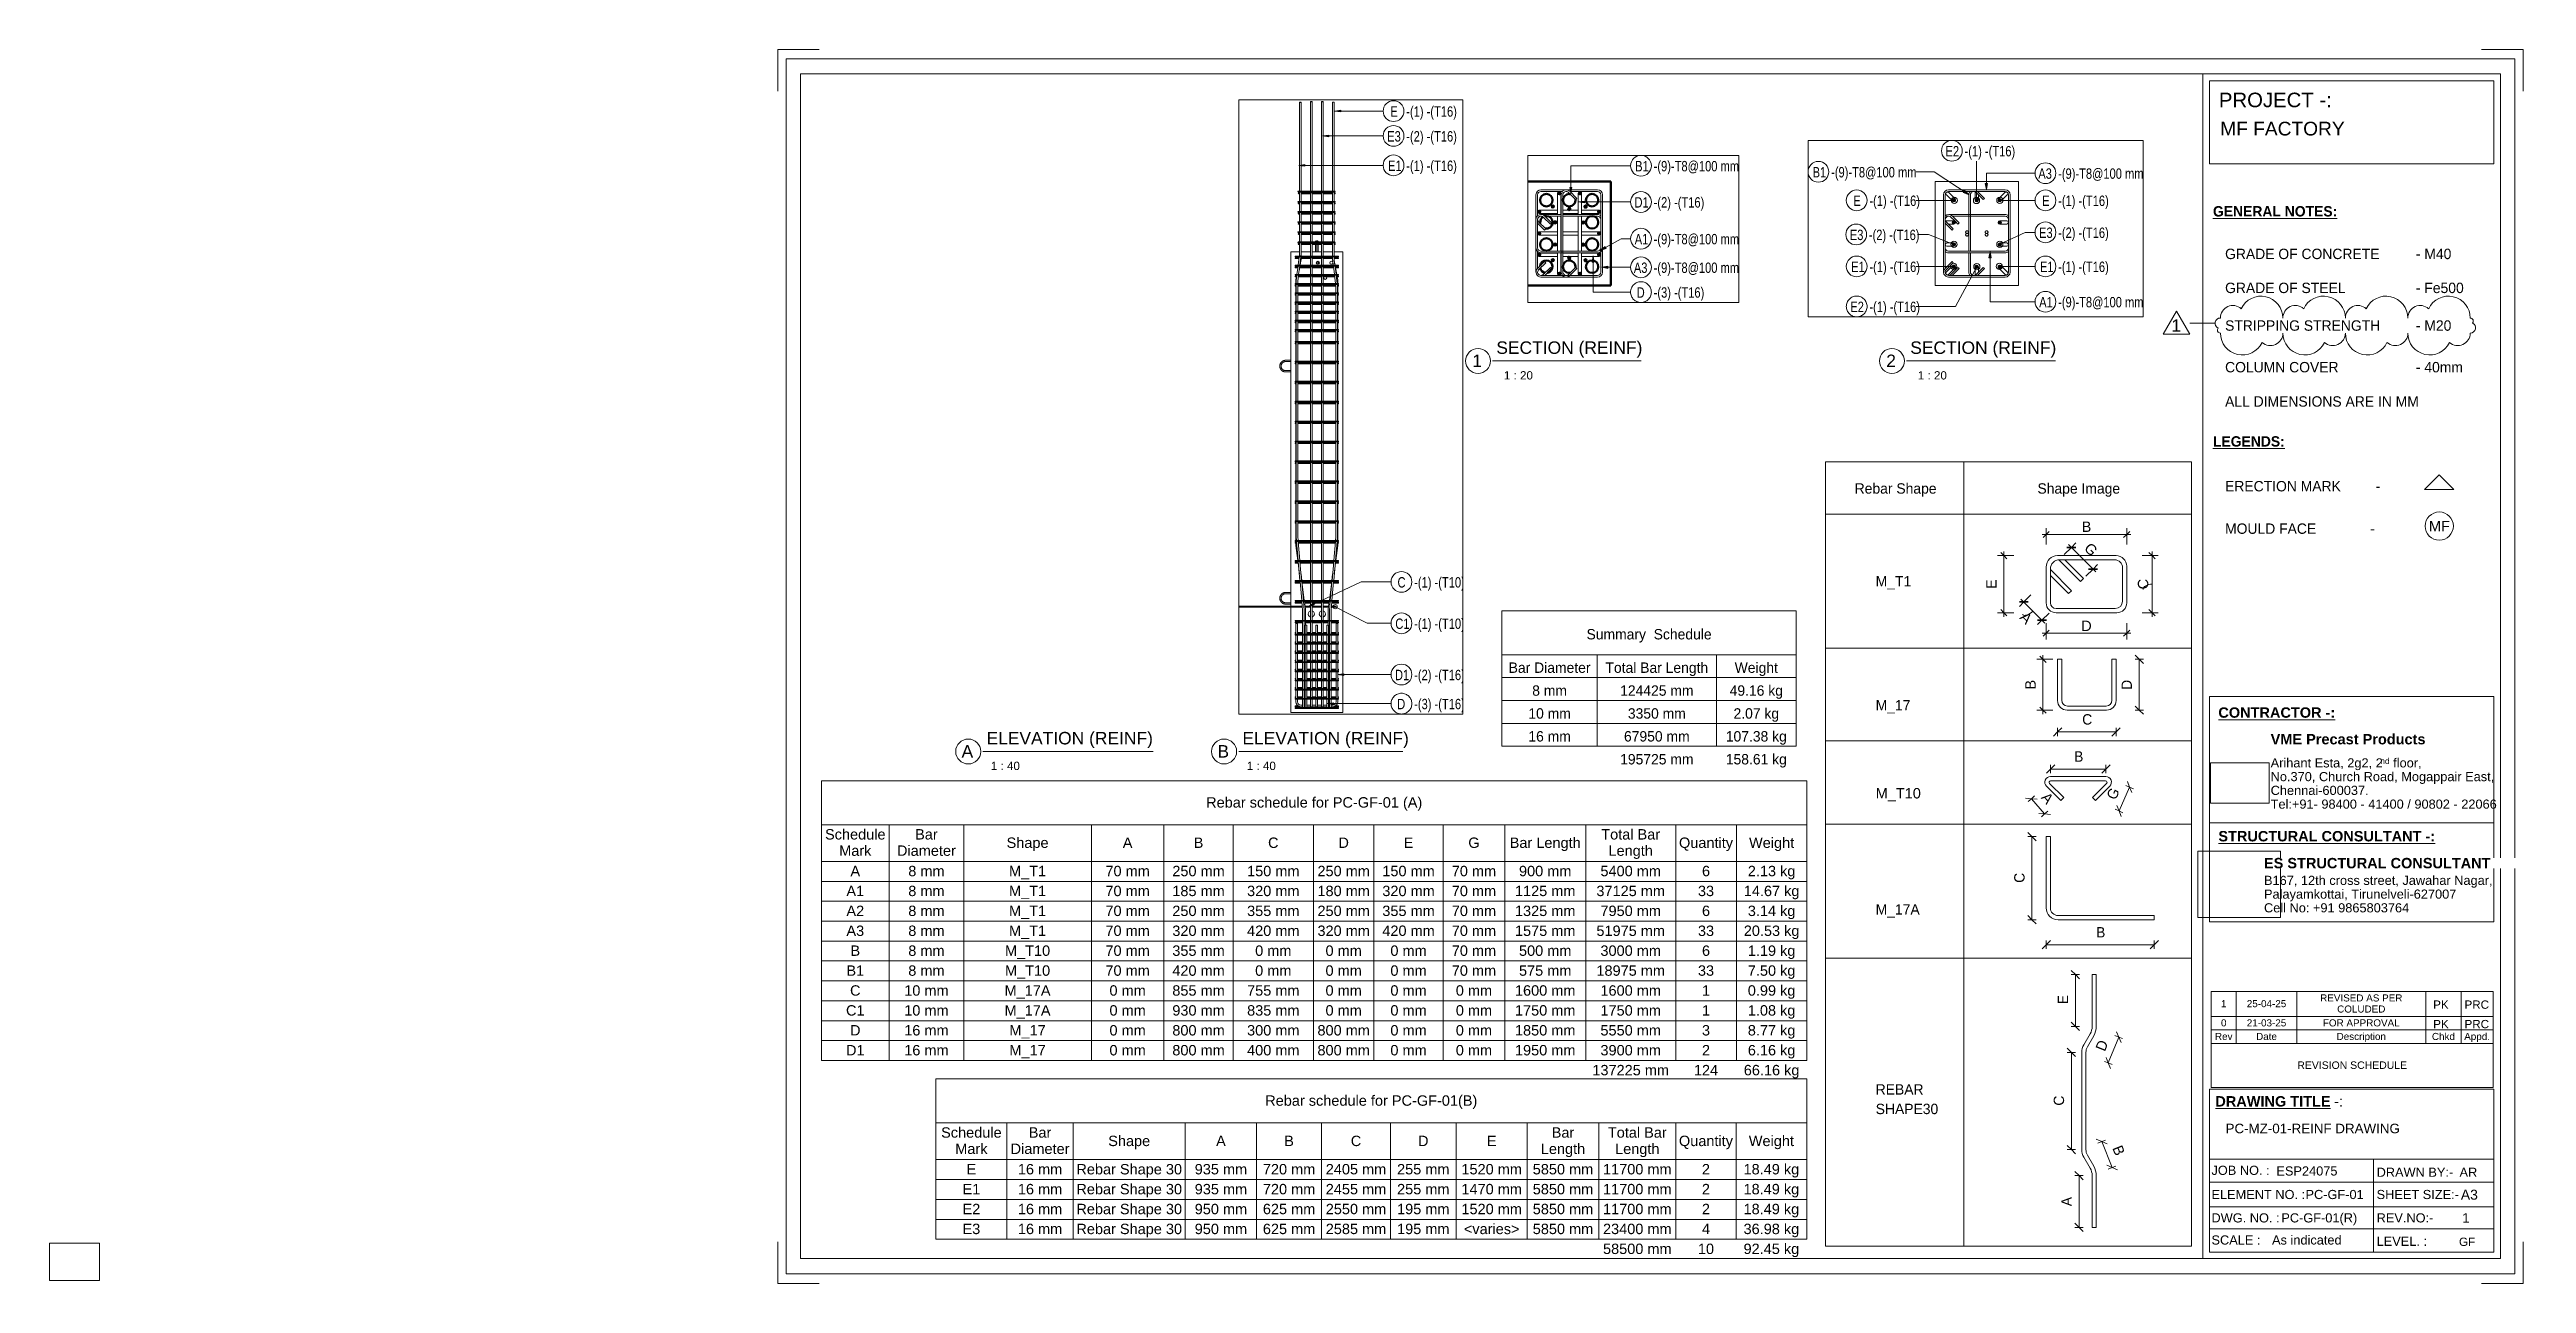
# Paper-space layout 'Layout1' of a CAD drawing. Header units: millimetres. Extents: x 0 to 596, y -1 to 296.
# The model-space entities are those that its viewports show. They can reach past a viewport. Long polylines and large blocks are cut down to what shows.
import ezdxf

# ---------------------------------------------------------------- set-up
doc = ezdxf.new("R2010")
doc.units = ezdxf.units.MM
for name, color, linetype, lineweight in [('A-ANNO-DIMS', 211, 'Continuous', 9), ('A-ANNO-DIMS-1', 211, 'Continuous', 9), ('A-DETL-MBND', 5, 'Continuous', 18), ('A-DETL-THIN', 151, 'Continuous', 18), ('A-GENM', 13, 'Continuous', 18), ('G-ANNO-REVC', 71, 'Continuous', 9), ('G-ANNO-REVC-IDEN', 71, 'Continuous', 9), ('G-ANNO-SCHD', 231, 'Continuous', 9), ('G-ANNO-TEXT', 231, 'Continuous', 9), ('G-ANNO-TTLB', 6, 'Continuous', 9), ('G-ANNO-TTLB-MEDM', 33, 'Continuous', 9), ('G-ANNO-TTLB-THIN', 151, 'Continuous', 9), ('S-COLS', 52, 'Continuous', 18), ('S-RBAR', 171, 'Continuous', 18), ('S-RBAR-IDEN', 171, 'Continuous', 9)]:
    doc.layers.add(name, color=color, linetype=linetype, lineweight=lineweight)
doc.layers.add('G-ANNO-NPLT', color=191, linetype='Continuous')
doc.styles.add('Arial_10', font='arial.ttf', dxfattribs={"height": 1.8})
doc.styles.add('Arial_11', font='arial.ttf', dxfattribs={"height": 1.7})
doc.styles.add('Arial_12', font='arial.ttf', dxfattribs={"height": 2})
doc.styles.add('Arial_13', font='arial.ttf', dxfattribs={"height": 3})
doc.styles.add('Arial_2', font='arial.ttf', dxfattribs={"height": 3.5})
doc.styles.add('Arial_3', font='arial.ttf', dxfattribs={"height": 2.2})
doc.styles.add('Arial_4', font='arial.ttf', dxfattribs={"height": 2.4})
doc.styles.add('Arial_5', font='arial.ttf', dxfattribs={"height": 2.5})
doc.styles.add('Arial_6', font='arial.ttf', dxfattribs={"height": 1.42976})
doc.styles.add('Arial_7', font='arial.ttf', dxfattribs={"height": 2.25})
doc.styles.add('Arial_8', font='arial.ttf', dxfattribs={"height": 3.3})
doc.styles.add('Arial_9', font='arial.ttf', dxfattribs={"height": 2.3})
doc.styles.add('Arial_B', font='arialbd.ttf', dxfattribs={"height": 2.5})
doc.styles.add('Nirmala UI', font='Nirmala.ttf', dxfattribs={"height": 2.5})
doc.styles.add('Nirmala UI Semilight', font='NirmalaS.ttf', dxfattribs={"width": 0.8, "height": 100})
doc.styles.add('Nirmala UI Semilight_2', font='NirmalaS.ttf', dxfattribs={"width": 0.8, "height": 50})
doc.styles.add('Nirmala UI Semilight_3', font='NirmalaS.ttf', dxfattribs={"height": 2.5})
doc.styles.add('Nirmala UI Semilight_B', font='', dxfattribs={"height": 2.5})
doc.styles.get('Nirmala UI Semilight_B').set_extended_font_data('Nirmala UI Semilight', bold=True)
doc.dimstyles.new('Arrow_Filled_-_2_5_NI_UI_4', dxfattribs={"dimscale": 304.8, "dimtxt": 2.61841, "dimasz": 0.006562, "dimexe": 0.003281, "dimexo": 0.0625, "dimgap": 0.003281, "dimtad": 1, "dimdec": 4, "dimzin": 0, "dimdsep": 46, "dimtxsty": 'Nirmala UI Semilight_3', "dimblk1": 'OBLIQUE', "dimblk2": 'OBLIQUE', "dimsah": 1, "dimcen": 0.09, "dimazin": 0, "dimtfac": 1, "dimtdec": 4, "dimtix": 1, "dimtmove": 0, "dimatfit": 3, "dimfxl": 0.003281, "dimfxlon": 1, "dimtvp": 1, "dimtolj": 1, "dimtzin": 0, "dimarcsym": 2})
doc.dimstyles.new('Diagonal_-_2_5mm_Arial', dxfattribs={"dimscale": 304.8, "dimtxt": 2.550648, "dimasz": 0.004921, "dimexe": 0.004921, "dimexo": 0.0625, "dimgap": 0.003281, "dimtad": 1, "dimdec": 4, "dimzin": 0, "dimdsep": 46, "dimtxsty": 'Arial_5', "dimblk1": 'OBLIQUE', "dimblk2": 'OBLIQUE', "dimsah": 1, "dimcen": 0.09, "dimdle": 0.003281, "dimazin": 0, "dimtfac": 1, "dimtdec": 4, "dimtix": 1, "dimtmove": 2, "dimatfit": 3, "dimfxl": 0.007874, "dimfxlon": 1, "dimtvp": 1, "dimtolj": 1, "dimtzin": 0, "dimarcsym": 2})
doc.dimstyles.new('Diagonal_-_2_5mm_Arial_1', dxfattribs={"dimscale": 304.8, "dimtxt": 2.550648, "dimasz": 0.004921, "dimexe": 0.004921, "dimexo": 0.0625, "dimgap": 0.003281, "dimtad": 1, "dimdec": 4, "dimzin": 0, "dimdsep": 46, "dimtxsty": 'Arial_5', "dimblk1": 'OBLIQUE', "dimblk2": 'OBLIQUE', "dimsah": 1, "dimcen": 0.09, "dimdle": 0.003281, "dimazin": 0, "dimtfac": 1, "dimtdec": 4, "dimtix": 1, "dimtmove": 0, "dimatfit": 3, "dimfxl": 0.007874, "dimfxlon": 1, "dimtvp": 1, "dimtolj": 1, "dimtzin": 0, "dimarcsym": 2})
doc.dimstyles.new('Diagonal_-_2_5mm_Arial_2', dxfattribs={"dimscale": 304.8, "dimtxt": 2.550648, "dimasz": 0.004921, "dimexe": 0.004921, "dimexo": 0.0625, "dimgap": 0.003281, "dimtad": 1, "dimdec": 4, "dimzin": 0, "dimdsep": 46, "dimtxsty": 'Arial_5', "dimblk1": 'OBLIQUE', "dimblk2": 'OBLIQUE', "dimsah": 1, "dimcen": 0.09, "dimdle": 0.003281, "dimazin": 0, "dimtfac": 1, "dimtdec": 4, "dimtix": 1, "dimtmove": 1, "dimatfit": 3, "dimfxl": 0.007874, "dimfxlon": 1, "dimtvp": 1, "dimtolj": 1, "dimtzin": 0, "dimarcsym": 2})
picture_1 = doc.add_image_def('image1.jpg', size_in_pixel=(996, 686))
picture_2 = doc.add_image_def('image2.jpg', size_in_pixel=(1600, 1280))

psp = doc.layouts.get("Layout1")

msp = doc.modelspace()

# ---------------------------------------------------------------- texts
at = {"layer": 'S-RBAR-IDEN', "attachment_point": 1}
for s, insert, char_height, width, style in [('E2', (2693.50545, 6782.15337), 50, 70.5485, 'Nirmala UI Semilight_2'), ('-(1) -(T16)', (2785.31571, 6782.15337), 50, 271.9324, 'Nirmala UI Semilight_2'), ('B1', (1371.82721, 6710.13375), 50, 64.135, 'Nirmala UI Semilight_2'), ('-(9)-T8@100 mm', (1460.91747, 6710.13375), 50, 495.1222, 'Nirmala UI Semilight_2'), ('B1', (2053.86923, 6680.98029), 50, 64.135, 'Nirmala UI Semilight_2'), ('-(9)-T8@100 mm', (2142.95948, 6680.98029), 50, 495.1222, 'Nirmala UI Semilight_2'), ('-(9)-T8@100 mm', (3235.61724, 6674.33892), 50, 495.1222, 'Nirmala UI Semilight_2'), ('A3', (3140.12699, 6674.33892), 50, 79.5274, 'Nirmala UI Semilight_2'), ('E', (2250.18923, 6543.59509), 50, 34.6329, 'Nirmala UI Semilight_2'), ('-(1) -(T16)', (2327.11948, 6543.59509), 50, 271.9324, 'Nirmala UI Semilight_2'), ('E', (3158.68699, 6543.46779), 50, 34.6329, 'Nirmala UI Semilight_2'), ('-(1) -(T16)', (3235.61724, 6543.46779), 50, 271.9324, 'Nirmala UI Semilight_2'), ('D1', (1368.62721, 6535.80133), 50, 71.8312, 'Nirmala UI Semilight_2'), ('-(2) -(T16)', (1460.91747, 6535.80133), 50, 282.194, 'Nirmala UI Semilight_2'), ('E3', (3143.80699, 6389.61025), 50, 70.5485, 'Nirmala UI Semilight_2'), ('-(2) -(T16)', (3235.61724, 6389.61025), 50, 282.194, 'Nirmala UI Semilight_2'), ('-(2) -(T16)', (2324.69564, 6379.34005), 50, 282.194, 'Nirmala UI Semilight_2'), ('E3', (2232.88538, 6379.34005), 50, 70.5485, 'Nirmala UI Semilight_2'), ('A1', (1369.66721, 6358.92104), 50, 69.2658, 'Nirmala UI Semilight_2'), ('-(9)-T8@100 mm', (1460.91747, 6358.92104), 50, 495.1222, 'Nirmala UI Semilight_2'), ('-(9)-T8@100 mm', (1460.91747, 6221.2238), 50, 495.1222, 'Nirmala UI Semilight_2'), ('E1', (2239.54923, 6225.71369), 50, 60.2869, 'Nirmala UI Semilight_2'), ('-(1) -(T16)', (2327.11948, 6225.71369), 50, 271.9324, 'Nirmala UI Semilight_2'), ('E1', (3148.04699, 6225.71369), 50, 60.2869, 'Nirmala UI Semilight_2'), ('-(1) -(T16)', (3235.61724, 6225.71369), 50, 271.9324, 'Nirmala UI Semilight_2'), ('A3', (1365.42721, 6221.2238), 50, 79.5274, 'Nirmala UI Semilight_2'), ('-(3) -(T16)', (1460.91747, 6102.00045), 50, 282.194, 'Nirmala UI Semilight_2'), ('D', (1379.18721, 6102.00045), 50, 46.1772, 'Nirmala UI Semilight_2'), ('-(9)-T8@100 mm', (3235.61724, 6055.5739), 50, 495.1222, 'Nirmala UI Semilight_2'), ('A1', (3144.36699, 6055.5739), 50, 69.2658, 'Nirmala UI Semilight_2'), ('E2', (2235.30923, 6032.80868), 50, 70.5485, 'Nirmala UI Semilight_2'), ('-(1) -(T16)', (2327.11948, 6032.80868), 50, 271.9324, 'Nirmala UI Semilight_2'), ('-(1) -(T16)', (209.00204, 4441.31427), 100, 543.8648, 'Nirmala UI Semilight'), ('E', (55.14153, 4441.31427), 100, 69.2658, 'Nirmala UI Semilight'), ('-(2) -(T16)', (209.00204, 4202.126), 100, 564.388, 'Nirmala UI Semilight'), ('E3', (25.38153, 4202.126), 100, 141.097, 'Nirmala UI Semilight'), ('E1', (33.86153, 3918.82478), 100, 120.5738, 'Nirmala UI Semilight'), ('-(1) -(T16)', (209.00204, 3918.82478), 100, 543.8648, 'Nirmala UI Semilight'), ('-(1) -(T10)', (285.0435, -91.74299), 100, 543.8648, 'Nirmala UI Semilight'), ('C', (124.78299, -91.74299), 100, 84.6582, 'Nirmala UI Semilight'), ('-(1) -(T10)', (285.0435, -490.01165), 100, 543.8648, 'Nirmala UI Semilight'), ('C1', (103.66299, -490.01165), 100, 135.9662, 'Nirmala UI Semilight'), ('D1', (100.46299, -983.56931), 100, 143.6624, 'Nirmala UI Semilight'), ('-(2) -(T16)', (285.0435, -983.56931), 100, 564.388, 'Nirmala UI Semilight'), ('D', (121.58299, -1263.39472), 100, 92.3544, 'Nirmala UI Semilight'), ('-(3) -(T16)', (285.0435, -1263.39472), 100, 564.388, 'Nirmala UI Semilight')]:
    msp.add_mtext(s, dxfattribs=dict(at, insert=insert, char_height=char_height, width=width, style=style))

# ---------------------------------------------------------------- blocks, each defined once
blk = doc.blocks.new('ES-Landscape-A3 - ES-Landscape-A3-502445-PC-MZ-01-REINF DRAWING')
at = {"layer": 'G-ANNO-TTLB'}
for p, q in [((175.24, 296.27), (185.24, 296.27)), ((175.24, 296.27), (175.24, 286.27)), ((595.24, 296.27), (585.24, 296.27)), ((595.24, 296.27), (595.24, 286.27)), ((519.77, 140.54), (588.2, 140.54)), ((519.77, 86.33), (519.77, 140.54)), ((588.2, 86.33), (588.2, 140.54)), ((519.77, 110.14), (588.2, 110.14)), ((519.77, 6.78), (519.77, 46.03)), ((588.2, 6.78), (588.2, 46.03)), ((559.23, 29.2), (559.23, 6.78)), ((175.24, -0.73), (175.24, 9.27)), ((595.24, -0.73), (595.24, 9.27)), ((175.24, -0.73), (185.24, -0.73)), ((595.24, -0.73), (585.24, -0.73))]:
    blk.add_line(p, q, dxfattribs=at)
at = {"layer": 'G-ANNO-TTLB-MEDM'}
for p, q in [((180.73, 290.44), (180.73, 5.31)), ((180.73, 290.44), (589.79, 290.44)), ((518.17, 290.44), (518.17, 5.31)), ((519.77, 268.77), (519.77, 288.77)), ((519.77, 288.77), (588.2, 288.77)), ((588.2, 288.77), (588.2, 268.77)), ((589.79, 290.44), (589.79, 5.31)), ((588.2, 268.77), (519.77, 268.77)), ((519.77, 86.33), (588.2, 86.33)), ((519.77, 6.78), (588.2, 6.78)), ((180.73, 5.31), (589.79, 5.31))]:
    blk.add_line(p, q, dxfattribs=at)
at = {"layer": 'G-ANNO-TTLB-THIN'}
for p, q in [((177.29, 294.03), (177.29, 1.56)), ((593.23, 294.03), (177.29, 294.03)), ((593.23, 1.56), (593.23, 294.03)), ((519.77, 46.03), (588.2, 46.03)), ((519.77, 29.2), (588.2, 29.2)), ((519.77, 23.64), (588.2, 23.64)), ((519.77, 17.68), (588.2, 17.68)), ((519.77, 12.43), (588.2, 12.43)), ((177.29, 1.56), (593.23, 1.56))]:
    blk.add_line(p, q, dxfattribs=at)
at = {"layer": 'G-ANNO-TTLB', "insert": (534.5, 131.53), "char_height": 2.5, "width": 45.135, "attachment_point": 1, "style": 'Arial_B', "bg_fill": 3, "box_fill_scale": 0, "bg_fill_color": 256, "bg_fill_true_color": 3254780160, "bg_fill_transparency": 256}
blk.add_mtext('VME Precast Products', dxfattribs=at)
at = {"layer": 'G-ANNO-TTLB', "attachment_point": 1}
for s, insert, char_height, width, style in [('Arihant Esta, 2g2, 2', (534.5, 125.68), 2.2, 31.9873, 'Arial_3'), ('nd', (560.89, 125.72), 1.43, 2.7257, 'Arial_6'), (' floor,', (563.14, 125.68), 2.2, 9.1392, 'Arial_3'), ('No.370, Church Road, Mogappair East,', (534.5, 122.37), 2.2, 63.4135, 'Arial_3'), ('Tel:+91- 98400 - 41400 / 90802 - 22066 ', (534.5, 115.75), 2.2, 65.2574, 'Arial_3'), ('Chennai-600037.', (534.5, 119.06), 2.2, 27.6582, 'Arial_3'), ('Cell No: +91 9865803764', (532.9, 90.79), 2.2, 41.0464, 'Arial_3'), ('Palayamkottai, Tirunelveli-627007', (532.9, 94.09), 2.2, 54.4346, 'Arial_3'), ('JOB NO. :', (520.26, 27.61), 2.2, 16.5949, 'Arial_3'), ('DRAWN BY:-', (560, 27.14), 2.2, 21.7257, 'Arial_3'), ('ELEMENT NO. :', (520.26, 21.79), 2.2, 26.5359, 'Arial_3'), ('SHEET SIZE:-', (560, 21.79), 2.2, 23.2489, 'Arial_3'), ('DWG. NO. :', (520.26, 16.16), 2.2, 19.481, 'Arial_3'), ('REV.NO:-', (560, 16.16), 2.2, 16.0338, 'Arial_3'), ('SCALE :', (520.26, 10.84), 2.2, 13.8692, 'Arial_3'), ('LEVEL. :', (560, 10.53), 2.2, 14.3502, 'Arial_3')]:
    blk.add_mtext(s, dxfattribs=dict(at, insert=insert, char_height=char_height, width=width, style=style))
at = {"layer": 'G-ANNO-TTLB'}
image = blk.add_image(picture_1, insert=(520, 114.84), size_in_units=(14.11, 9.72), dxfattribs=at)
image.dxf.flags = 7
image = blk.add_image(picture_2, insert=(516.95, 87.39), size_in_units=(19.92, 15.93), dxfattribs=at)
image.dxf.flags = 7
at = {"layer": 'G-ANNO-TTLB', "attachment_point": 1, "bg_fill": 3, "box_fill_scale": 0, "bg_fill_color": 256, "bg_fill_true_color": 3254780160, "bg_fill_transparency": 256}
for s, insert, char_height, width, style in [('PROJECT -:', (522.05, 285.89), 3.5, 33.3502, 'Arial_2'), ('\\LCONTRACTOR -:', (521.92, 137.94), 2.5, 33.9114, 'Arial_B'), ('\\LSTRUCTURAL CONSULTANT -:', (521.92, 108.18), 2.5, 62.8523, 'Arial_B'), ('ES STRUCTURAL CONSULTANT', (532.9, 101.7), 2.5, 65.6582, 'Arial_B'), ('\\LDRAWING TITLE', (521.19, 44.36), 2.5, 33.4304, 'Arial_B'), ('A3', (580.27, 21.84), 2.4, 4.9705, 'Arial_4')]:
    blk.add_mtext(s, dxfattribs=dict(at, insert=insert, char_height=char_height, width=width, style=style))
at = {"layer": 'G-ANNO-TTLB', "insert": (532.9, 97.4), "char_height": 2.2, "width": 65.1772, "attachment_point": 1, "style": 'Arial_3'}
blk.add_mtext('B167, 12th cross street, Jawahar Nagar,', dxfattribs=at)
at = {"layer": 'G-ANNO-TTLB', "insert": (548.78, 44.36), "char_height": 2.5, "width": 1.2025, "attachment_point": 1, "style": 'Arial_B', "bg_fill": 3, "box_fill_scale": 0, "bg_fill_color": 256, "bg_fill_true_color": 3254780160, "bg_fill_transparency": 256}
blk.add_mtext('\\fArial|b1|i0|c0|p34|; ', dxfattribs=at)
at = {"layer": 'G-ANNO-TTLB', "insert": (549.77, 44.36), "char_height": 2.5, "width": 2.6456, "attachment_point": 1, "style": 'Arial_5', "bg_fill": 3, "box_fill_scale": 0, "bg_fill_color": 256, "bg_fill_true_color": 3254780160, "bg_fill_transparency": 256}
blk.add_mtext('-:', dxfattribs=at)
blk = doc.blocks.new('Viewport - M_View Title-1040-PC-MZ-01-REINF DRAWING')
at = {"layer": 'G-ANNO-TTLB'}
for start, end in [(360, 180), (180, 0)]:
    blk.add_arc((-3.5, 0), 3, start, end, dxfattribs=at)
blk = doc.blocks.new('DIMBLOCK44-PC-MZ-01-REINF DRAWING')
at = {"layer": 'A-ANNO-DIMS-1'}
for p, q in [((479.49, 179.54), (500.86, 179.54)), ((480.49, 179.54), (480.49, 181.04)), ((480.49, 179.54), (480.49, 177.14)), ((499.86, 179.54), (499.86, 181.04)), ((499.86, 179.54), (499.86, 177.14))]:
    blk.add_line(p, q, dxfattribs=at)
at = {"layer": 'A-ANNO-DIMS-1', "lineweight": 35}
for p, q in [((480.49, 179.54), (479.74, 178.79)), ((480.49, 179.54), (481.24, 180.29)), ((499.86, 179.54), (499.11, 178.79)), ((499.86, 179.54), (500.61, 180.29))]:
    blk.add_line(p, q, dxfattribs=at)
at = {"layer": 'A-ANNO-DIMS-1', "color": 0, "insert": (489.02, 182.66), "char_height": 2.5, "width": 2.7782, "attachment_point": 1, "line_spacing_factor": 0.941778, "style": 'Arial_5'}
blk.add_mtext('B', dxfattribs=at)
blk = doc.blocks.new('_Oblique')
at = {"color": 0, "linetype": 'ByBlock', "lineweight": -2}
blk.add_line((-0.5, -0.5), (0.5, 0.5), dxfattribs=at)
blk = doc.blocks.new('DIMBLOCK45-PC-MZ-01-REINF DRAWING')
at = {"layer": 'A-ANNO-DIMS-1'}
for p, q in [((470.3, 174.47), (468.8, 174.47)), ((470.3, 159.72), (470.3, 175.47)), ((470.3, 174.47), (472.7, 174.47)), ((470.3, 160.72), (468.8, 160.72)), ((470.3, 160.72), (472.7, 160.72))]:
    blk.add_line(p, q, dxfattribs=at)
at = {"layer": 'A-ANNO-DIMS-1', "lineweight": 35}
for p, q in [((470.3, 174.47), (469.55, 175.22)), ((470.3, 174.47), (471.05, 173.72)), ((470.3, 160.72), (469.55, 161.47)), ((470.3, 160.72), (471.05, 159.97))]:
    blk.add_line(p, q, dxfattribs=at)
at = {"layer": 'A-ANNO-DIMS-1', "color": 0, "insert": (466.05, 166.44), "char_height": 2.5, "width": 2.7782, "attachment_point": 1, "rotation": 90, "line_spacing_factor": 0.941778, "style": 'Arial_5'}
blk.add_mtext('E', dxfattribs=at)
blk = doc.blocks.new('DIMBLOCK46-PC-MZ-01-REINF DRAWING')
at = {"layer": 'A-ANNO-DIMS-1'}
for p, q in [((479.49, 155.79), (500.86, 155.79)), ((480.49, 155.79), (480.49, 158.19)), ((480.49, 155.79), (480.49, 154.29)), ((499.86, 155.79), (499.86, 158.19)), ((499.86, 155.79), (499.86, 154.29))]:
    blk.add_line(p, q, dxfattribs=at)
at = {"layer": 'A-ANNO-DIMS-1', "lineweight": 35}
for p, q in [((480.49, 155.79), (479.74, 155.04)), ((480.49, 155.79), (481.24, 156.54)), ((499.86, 155.79), (499.11, 155.04)), ((499.86, 155.79), (500.61, 156.54))]:
    blk.add_line(p, q, dxfattribs=at)
at = {"layer": 'A-ANNO-DIMS-1', "color": 0, "insert": (488.92, 158.81), "char_height": 2.5, "width": 3.0137, "attachment_point": 1, "line_spacing_factor": 0.941778, "style": 'Arial_5'}
blk.add_mtext('D', dxfattribs=at)
blk = doc.blocks.new('DIMBLOCK47-PC-MZ-01-REINF DRAWING')
at = {"layer": 'A-ANNO-DIMS-1'}
for p, q in [((505.97, 174.47), (503.57, 174.47)), ((505.97, 175.47), (505.97, 159.72)), ((505.97, 174.47), (507.47, 174.47)), ((505.97, 160.72), (503.57, 160.72)), ((505.97, 160.72), (507.47, 160.72))]:
    blk.add_line(p, q, dxfattribs=at)
at = {"layer": 'A-ANNO-DIMS-1', "lineweight": 35}
for p, q in [((505.97, 174.47), (505.22, 175.22)), ((505.97, 174.47), (506.72, 173.72)), ((505.97, 160.72), (505.22, 161.47)), ((505.97, 160.72), (506.72, 159.97))]:
    blk.add_line(p, q, dxfattribs=at)
at = {"layer": 'A-ANNO-DIMS-1'}
blk.add_ellipse((505.97, 166.34), major_axis=(2.15, 0), ratio=0.58469, start_param=1.570796, end_param=3.141593, dxfattribs=at)
at = {"layer": 'A-ANNO-DIMS-1', "color": 0, "insert": (502.54, 166.34), "char_height": 2.5, "width": 3.0137, "attachment_point": 1, "rotation": 90, "line_spacing_factor": 0.941778, "style": 'Arial_5'}
blk.add_mtext('C', dxfattribs=at)
blk = doc.blocks.new('DIMBLOCK48-PC-MZ-01-REINF DRAWING')
at = {"layer": 'A-ANNO-DIMS-1', "lineweight": 35}
for p, q in [((475.12, 163.3), (474.06, 163.3)), ((475.12, 163.3), (476.18, 163.3)), ((479.47, 158.95), (478.41, 158.95)), ((479.47, 158.95), (480.53, 158.95))]:
    blk.add_line(p, q, dxfattribs=at)
at = {"layer": 'A-ANNO-DIMS-1'}
for p, q in [((475.12, 163.3), (474.06, 162.24)), ((480.18, 158.24), (474.41, 164.01)), ((475.12, 163.3), (476.82, 165)), ((479.47, 158.95), (478.41, 157.89)), ((479.47, 158.95), (481.17, 160.65))]:
    blk.add_line(p, q, dxfattribs=at)
blk.add_ellipse((476.48, 161.94), major_axis=(1.68, 1.68), ratio=0.487907, start_param=3.141593, end_param=4.712389, dxfattribs=at)
at = {"layer": 'A-ANNO-DIMS-1', "color": 0, "insert": (475.71, 161.17), "char_height": 2.5, "width": 2.7782, "attachment_point": 1, "rotation": 315, "line_spacing_factor": 0.941778, "style": 'Arial_5'}
blk.add_mtext('A', dxfattribs=at)
blk = doc.blocks.new('DIMBLOCK49-PC-MZ-01-REINF DRAWING')
at = {"layer": 'A-ANNO-DIMS-1'}
for p, q in [((486.54, 176.45), (484.84, 174.75)), ((492.46, 170.53), (485.83, 177.16)), ((486.54, 176.45), (487.6, 177.51)), ((491.76, 171.23), (490.06, 169.54)), ((491.76, 171.23), (492.82, 172.3))]:
    blk.add_line(p, q, dxfattribs=at)
at = {"layer": 'A-ANNO-DIMS-1', "lineweight": 35}
for p, q in [((486.54, 176.45), (485.48, 176.45)), ((486.54, 176.45), (487.6, 176.45)), ((491.76, 171.23), (490.69, 171.23)), ((491.76, 171.23), (492.82, 171.23))]:
    blk.add_line(p, q, dxfattribs=at)
at = {"layer": 'A-ANNO-DIMS-1', "color": 0, "insert": (491.19, 177.8), "char_height": 2.5, "width": 3.2491, "attachment_point": 1, "rotation": 315, "line_spacing_factor": 0.941778, "style": 'Arial_5'}
blk.add_mtext('G', dxfattribs=at)
blk = doc.blocks.new('DIMBLOCK50-PC-MZ-01-REINF DRAWING')
at = {"layer": 'A-ANNO-DIMS-1'}
for p, q in [((479.7, 149.51), (478.2, 149.51)), ((479.7, 136.26), (479.7, 150.51)), ((479.7, 149.51), (482.1, 149.51)), ((479.7, 137.26), (478.2, 137.26)), ((479.7, 137.26), (482.1, 137.26))]:
    blk.add_line(p, q, dxfattribs=at)
at = {"layer": 'A-ANNO-DIMS-1', "lineweight": 35}
for p, q in [((479.7, 149.51), (478.95, 150.26)), ((479.7, 149.51), (480.45, 148.76)), ((479.7, 137.26), (478.95, 138.01)), ((479.7, 137.26), (480.45, 136.51))]:
    blk.add_line(p, q, dxfattribs=at)
at = {"layer": 'A-ANNO-DIMS-1', "color": 0, "insert": (475.45, 142.23), "char_height": 2.5, "width": 2.7782, "attachment_point": 1, "rotation": 90, "line_spacing_factor": 0.941778, "style": 'Arial_5'}
blk.add_mtext('B', dxfattribs=at)
blk = doc.blocks.new('DIMBLOCK51-PC-MZ-01-REINF DRAWING')
at = {"layer": 'A-ANNO-DIMS-1'}
for p, q in [((486.55, 54.9), (485.55, 55.9)), ((486.55, 54.9), (485.55, 54.9)), ((486.55, 31.49), (486.55, 54.9)), ((486.55, 54.9), (487.55, 53.9)), ((486.55, 54.9), (487.55, 54.9)), ((486.55, 31.49), (485.55, 32.49)), ((486.55, 31.49), (485.55, 31.49)), ((486.55, 31.49), (487.55, 30.49)), ((486.55, 31.49), (487.55, 31.49))]:
    blk.add_line(p, q, dxfattribs=at)
at = {"layer": 'A-ANNO-DIMS-1', "color": 0, "insert": (482.29, 42.07), "char_height": 2.5, "width": 2.6851, "attachment_point": 1, "rotation": 90, "line_spacing_factor": 1.142579, "style": 'Nirmala UI Semilight_3'}
blk.add_mtext('C', dxfattribs=at)
blk = doc.blocks.new('DIMBLOCK52-PC-MZ-01-REINF DRAWING')
at = {"layer": 'A-ANNO-DIMS-1'}
for p, q in [((488.4, 25.25), (487.4, 26.25)), ((488.4, 25.25), (487.4, 25.25)), ((488.4, 12.75), (488.4, 25.25)), ((488.4, 25.25), (489.4, 24.25)), ((488.4, 25.25), (489.4, 25.25)), ((488.4, 12.75), (487.4, 13.75)), ((488.4, 12.75), (487.4, 12.75)), ((488.4, 12.75), (489.4, 11.75)), ((488.4, 12.75), (489.4, 12.75))]:
    blk.add_line(p, q, dxfattribs=at)
at = {"layer": 'A-ANNO-DIMS-1', "color": 0, "insert": (484.14, 17.86), "char_height": 2.5, "width": 2.7422, "attachment_point": 1, "rotation": 90, "line_spacing_factor": 1.142579, "style": 'Nirmala UI Semilight_3'}
blk.add_mtext('A', dxfattribs=at)
blk = doc.blocks.new('DIMBLOCK53-PC-MZ-01-REINF DRAWING')
at = {"layer": 'A-ANNO-DIMS-1'}
for p, q in [((493.84, 33.41), (492.54, 33.97)), ((493.84, 33.41), (492.91, 33.04)), ((493.84, 33.41), (494.77, 33.78)), ((496.34, 27.17), (493.84, 33.41)), ((493.84, 33.41), (495.14, 32.85)), ((496.34, 27.17), (495.04, 27.72)), ((496.34, 27.17), (495.41, 26.8)), ((496.34, 27.17), (497.27, 27.54)), ((496.34, 27.17), (497.64, 26.61))]:
    blk.add_line(p, q, dxfattribs=at)
at = {"layer": 'A-ANNO-DIMS-1', "color": 0, "insert": (498.68, 32.8), "char_height": 2.5, "width": 2.3994, "attachment_point": 1, "rotation": 291.82704, "line_spacing_factor": 1.142579, "style": 'Nirmala UI Semilight_3'}
blk.add_mtext('B', dxfattribs=at)
blk = doc.blocks.new('DIMBLOCK54-PC-MZ-01-REINF DRAWING')
at = {"layer": 'A-ANNO-DIMS-1'}
for p, q in [((497.94, 58.58), (497.38, 59.88)), ((495.44, 52.34), (497.94, 58.58)), ((497.94, 58.58), (497.01, 58.95)), ((497.94, 58.58), (498.5, 57.28)), ((497.94, 58.58), (498.87, 58.21)), ((495.44, 52.34), (494.51, 52.71)), ((495.44, 52.34), (494.88, 53.64)), ((495.44, 52.34), (496, 51.04)), ((495.44, 52.34), (496.37, 51.96))]:
    blk.add_line(p, q, dxfattribs=at)
at = {"layer": 'A-ANNO-DIMS-1', "color": 0, "insert": (492.27, 55.89), "char_height": 2.5, "width": 2.9707, "attachment_point": 1, "rotation": 68.17296, "line_spacing_factor": 1.142579, "style": 'Nirmala UI Semilight_3'}
blk.add_mtext('D', dxfattribs=at)
blk = doc.blocks.new('DIMBLOCK55-PC-MZ-01-REINF DRAWING')
at = {"layer": 'A-ANNO-DIMS-1'}
for p, q in [((487.52, 73.63), (486.52, 74.63)), ((487.52, 73.63), (486.52, 73.63)), ((487.52, 73.63), (487.52, 61.14)), ((487.52, 73.63), (488.52, 72.63)), ((487.52, 73.63), (488.52, 73.63)), ((487.52, 61.14), (486.52, 62.14)), ((487.52, 61.14), (486.52, 61.14)), ((487.52, 61.14), (488.52, 60.14)), ((487.52, 61.14), (488.52, 61.14))]:
    blk.add_line(p, q, dxfattribs=at)
at = {"layer": 'A-ANNO-DIMS-1', "color": 0, "insert": (483.26, 66.48), "char_height": 2.5, "width": 2.1709, "attachment_point": 1, "rotation": 90, "line_spacing_factor": 1.142579, "style": 'Nirmala UI Semilight_3'}
blk.add_mtext('E', dxfattribs=at)
blk = doc.blocks.new('DIMBLOCK56-PC-MZ-01-REINF DRAWING')
at = {"layer": 'A-ANNO-DIMS-1'}
for p, q in [((481.54, 123.1), (480.54, 122.1)), ((481.54, 123.1), (482.54, 124.1)), ((481.54, 123.1), (481.54, 124.1)), ((481.54, 123.1), (494.86, 123.1)), ((481.54, 123.1), (481.54, 122.1)), ((494.86, 123.1), (493.86, 122.1)), ((494.86, 123.1), (495.86, 124.1)), ((494.86, 123.1), (494.86, 124.1)), ((494.86, 123.1), (494.86, 122.1))]:
    blk.add_line(p, q, dxfattribs=at)
at = {"layer": 'A-ANNO-DIMS-1', "color": 0, "insert": (487.2, 127.36), "char_height": 2.5, "width": 2.3994, "attachment_point": 1, "line_spacing_factor": 1.142579, "style": 'Nirmala UI Semilight_3'}
blk.add_mtext('B', dxfattribs=at)
blk = doc.blocks.new('DIMBLOCK57-PC-MZ-01-REINF DRAWING')
at = {"layer": 'A-ANNO-DIMS-1'}
for p, q in [((476.94, 115.96), (475.53, 116.06)), ((476.94, 115.96), (476.18, 115.31)), ((476.94, 115.96), (477.7, 116.61)), ((480.11, 112.28), (476.94, 115.96)), ((476.94, 115.96), (478.35, 115.85)), ((480.11, 112.28), (478.7, 112.38)), ((480.11, 112.28), (479.35, 111.62)), ((480.11, 112.28), (480.87, 112.93)), ((480.11, 112.28), (481.52, 112.17))]:
    blk.add_line(p, q, dxfattribs=at)
at = {"layer": 'A-ANNO-DIMS-1', "color": 0, "insert": (481.01, 117.76), "char_height": 2.5, "width": 2.7422, "attachment_point": 1, "rotation": 310.67704, "line_spacing_factor": 1.142579, "style": 'Nirmala UI Semilight_3'}
blk.add_mtext('A', dxfattribs=at)
blk = doc.blocks.new('DIMBLOCK58-PC-MZ-01-REINF DRAWING')
at = {"layer": 'A-ANNO-DIMS-1'}
for p, q in [((500.56, 118.75), (500.05, 120.07)), ((498.01, 113), (497.1, 113.4)), ((498.01, 113), (497.5, 114.32)), ((498.01, 113), (500.56, 118.75)), ((500.56, 118.75), (499.64, 119.16)), ((500.56, 118.75), (501.07, 117.44)), ((500.56, 118.75), (501.47, 118.35)), ((498.01, 113), (498.52, 111.68)), ((498.01, 113), (498.93, 112.59))]:
    blk.add_line(p, q, dxfattribs=at)
at = {"layer": 'A-ANNO-DIMS-1', "color": 0, "insert": (494.9, 116.49), "char_height": 2.5, "width": 2.9136, "attachment_point": 1, "rotation": 66.15853, "line_spacing_factor": 1.142579, "style": 'Nirmala UI Semilight_3'}
blk.add_mtext('G', dxfattribs=at)
blk = doc.blocks.new('DIMBLOCK59-PC-MZ-01-REINF DRAWING')
at = {"layer": 'A-ANNO-DIMS-1'}
for p, q in [((480.49, 80.79), (479.49, 79.79)), ((480.49, 80.79), (481.49, 81.79)), ((480.49, 80.79), (480.49, 81.79)), ((480.49, 80.79), (506.49, 80.79)), ((480.49, 80.79), (480.49, 79.79)), ((506.49, 80.79), (505.49, 79.79)), ((506.49, 80.79), (507.49, 81.79)), ((506.49, 80.79), (506.49, 81.79)), ((506.49, 80.79), (506.49, 79.79))]:
    blk.add_line(p, q, dxfattribs=at)
at = {"layer": 'A-ANNO-DIMS-1', "color": 0, "insert": (492.49, 85.05), "char_height": 2.5, "width": 2.3994, "attachment_point": 1, "line_spacing_factor": 1.142579, "style": 'Nirmala UI Semilight_3'}
blk.add_mtext('B', dxfattribs=at)
blk = doc.blocks.new('DIMBLOCK60-PC-MZ-01-REINF DRAWING')
at = {"layer": 'A-ANNO-DIMS-1'}
for p, q in [((477.05, 106.82), (476.05, 107.82)), ((477.05, 106.82), (476.05, 106.82)), ((477.05, 86.82), (477.05, 106.82)), ((477.05, 106.82), (478.05, 105.82)), ((477.05, 106.82), (478.05, 106.82)), ((477.05, 86.82), (476.05, 87.82)), ((477.05, 86.82), (476.05, 86.82)), ((477.05, 86.82), (478.05, 85.82)), ((477.05, 86.82), (478.05, 86.82))]:
    blk.add_line(p, q, dxfattribs=at)
at = {"layer": 'A-ANNO-DIMS-1', "color": 0, "insert": (472.79, 95.7), "char_height": 2.5, "width": 2.6851, "attachment_point": 1, "rotation": 90, "line_spacing_factor": 1.142579, "style": 'Nirmala UI Semilight_3'}
blk.add_mtext('C', dxfattribs=at)
blk = doc.blocks.new('DIMBLOCK61-PC-MZ-01-REINF DRAWING')
at = {"layer": 'A-ANNO-DIMS-1'}
for p, q in [((502.88, 149.51), (501.88, 150.51)), ((502.88, 149.51), (501.88, 149.51)), ((502.88, 149.51), (502.88, 137.26)), ((502.88, 149.51), (503.88, 148.51)), ((502.88, 149.51), (503.88, 149.51)), ((502.88, 137.26), (501.88, 138.26)), ((502.88, 137.26), (501.88, 137.26)), ((502.88, 137.26), (503.88, 136.26)), ((502.88, 137.26), (503.88, 137.26))]:
    blk.add_line(p, q, dxfattribs=at)
at = {"layer": 'A-ANNO-DIMS-1', "color": 0, "insert": (498.62, 142.15), "char_height": 2.5, "width": 2.9707, "attachment_point": 1, "rotation": 90, "line_spacing_factor": 1.142579, "style": 'Nirmala UI Semilight_3'}
blk.add_mtext('D', dxfattribs=at)
blk = doc.blocks.new('DIMBLOCK62-PC-MZ-01-REINF DRAWING')
at = {"layer": 'A-ANNO-DIMS-1'}
for p, q in [((483.22, 132.03), (482.22, 131.03)), ((483.22, 132.03), (484.22, 133.03)), ((483.22, 132.03), (483.22, 133.03)), ((483.22, 132.03), (497.31, 132.03)), ((483.22, 132.03), (483.22, 131.03)), ((497.31, 132.03), (496.31, 131.03)), ((497.31, 132.03), (498.31, 133.03)), ((497.31, 132.03), (497.31, 133.03)), ((497.31, 132.03), (497.31, 131.03))]:
    blk.add_line(p, q, dxfattribs=at)
at = {"layer": 'A-ANNO-DIMS-1', "color": 0, "insert": (489.15, 136.29), "char_height": 2.5, "width": 2.6851, "attachment_point": 1, "line_spacing_factor": 1.142579, "style": 'Nirmala UI Semilight_3'}
blk.add_mtext('C', dxfattribs=at)
blk = doc.blocks.new('Family - ___-2509350-PC-MZ-01-REINF DRAWING')
at = {"layer": 'G-ANNO-REVC'}
for centre, radius, start, end in [((525.42, 231.65), 3.01, 48.18969, 180), ((532.18, 231.65), 5.26, 0, 154.79123), ((540.45, 231.65), 3.01, 48.18969, 180), ((547.22, 231.65), 5.26, 0, 154.79123), ((555.49, 231.65), 3.01, 48.18969, 180), ((562.25, 231.65), 5.26, 0, 154.79123), ((570.52, 231.65), 3.01, 48.18969, 180), ((577.29, 231.65), 5.26, 0, 154.79123), ((522.41, 230.38), 1.27, 90, 244.79123), ((522.41, 228.75), 0.725, 138.18969, 270), ((527.67, 228.02), 5.26, 180, 334.79123), ((534.44, 228.02), 3.01, 228.18969, 0), ((542.71, 228.02), 5.26, 180, 334.79123), ((549.47, 228.02), 3.01, 228.18969, 0), ((557.74, 228.02), 5.26, 180, 334.79123), ((564.51, 228.02), 3.01, 228.18969, 0), ((572.78, 228.02), 5.26, 180, 334.79123), ((579.54, 228.02), 3.01, 228.18969, 0), ((582.55, 230.92), 0.725, 318.18969, 90), ((582.55, 229.29), 1.27, 270, 64.79123)]:
    blk.add_arc(centre, radius, start, end, dxfattribs=at)
blk = doc.blocks.new('M_Revision Tag - M_Revision Tag-33754-PC-MZ-01-REINF DRAWING')
at = {"layer": 'G-ANNO-REVC-IDEN'}
for p, q in [((0, 3.51), (-3.21, -2.04)), ((0, 3.51), (3.21, -2.04)), ((-3.21, -2.04), (3.21, -2.04))]:
    blk.add_line(p, q, dxfattribs=at)
blk = doc.blocks.new('12_7Ø_ Lifting Insert_COLUMN - 12_9Ø Lifting insert-1653057-Elevation Right 1')
at = {"layer": 'A-GENM'}
for p, q in [((6361.3, 3139.27), (6361.3, 3139.36)), ((6361.3, 3138.89), (6361.3, 3139)), ((6361.3, 3138.44), (6361.3, 3138.56)), ((6361.3, 3137.9), (6361.3, 3138.05)), ((6361.3, 3137.29), (6361.3, 3137.45)), ((6361.3, 3136.6), (6361.3, 3136.78)), ((6361.3, 3135.84), (6361.3, 3136.03)), ((6361.3, 3110.01), (6361.3, 3110.95)), ((6361.3, 3108.17), (6361.3, 3109.47)), ((6361.3, 3106.29), (6361.3, 3107.61)), ((6361.3, 3104.38), (6361.3, 3105.73)), ((6361.3, 3102.46), (6361.3, 3103.82)), ((6361.3, 3100.51), (6361.3, 3101.89)), ((6361.3, 3098.55), (6361.3, 3099.93)), ((6361.3, 3096.57), (6361.3, 3097.97)), ((6361.3, 3094.58), (6361.3, 3095.99)), ((6348.6, 3090), (6348.6, 3040)), ((6361.3, 3040), (6361.3, 3090)), ((6361.3, 2924.68), (6361.3, 2945.32))]:
    blk.add_line(p, q, dxfattribs=at)
at = {"layer": 'A-GENM', "flags": 128}
for points in [[(6348.6, 3140), (6348.6, 3140.25), (6348.62, 3140.51), (6348.64, 3140.76), (6348.68, 3141.01), (6348.72, 3141.26), (6348.78, 3141.51), (6348.84, 3141.75), (6348.92, 3142), (6349, 3142.24), (6349.1, 3142.47), (6349.2, 3142.7), (6349.31, 3142.93), (6349.44, 3143.16), (6349.57, 3143.37), (6349.71, 3143.59), (6349.85, 3143.79), (6350.01, 3143.99), (6350.17, 3144.19), (6350.34, 3144.37), (6350.52, 3144.56), (6350.71, 3144.73), (6350.9, 3144.89), (6351.1, 3145.05), (6351.3, 3145.2), (6351.52, 3145.34), (6351.73, 3145.48), (6351.95, 3145.6), (6352.18, 3145.72), (6352.41, 3145.82), (6352.65, 3145.92), (6352.88, 3146.01), (6353.13, 3146.08), (6353.37, 3146.15), (6353.62, 3146.21), (6353.87, 3146.26), (6354.12, 3146.3), (6354.37, 3146.32), (6354.62, 3146.34), (6354.88, 3146.35), (6355.13, 3146.35), (6355.39, 3146.33), (6355.64, 3146.31), (6355.89, 3146.28), (6356.14, 3146.24), (6356.39, 3146.18), (6356.64, 3146.12), (6356.88, 3146.05), (6357.12, 3145.97), (6357.36, 3145.88), (6357.59, 3145.77), (6357.82, 3145.66), (6358.04, 3145.54), (6358.26, 3145.42), (6358.47, 3145.28), (6358.68, 3145.13), (6358.89, 3144.98), (6359.08, 3144.82), (6359.27, 3144.65), (6359.45, 3144.47), (6359.63, 3144.29), (6359.8, 3144.1), (6359.96, 3143.9), (6360.11, 3143.7), (6360.25, 3143.49), (6360.39, 3143.27), (6360.51, 3143.05), (6360.63, 3142.83), (6360.74, 3142.6), (6360.84, 3142.36), (6360.93, 3142.13), (6361.01, 3141.89), (6361.08, 3141.64), (6361.14, 3141.4), (6361.19, 3141.15), (6361.23, 3140.9), (6361.26, 3140.64), (6361.28, 3140.39), (6361.29, 3140.14), (6361.3, 3140)], [(6348.6, 3135.23), (6348.6, 3135.84), (6348.6, 3136.6), (6348.6, 3137.29), (6348.6, 3137.9), (6348.6, 3138.44), (6348.6, 3138.89), (6348.6, 3139.27), (6348.6, 3139.57), (6348.6, 3139.79), (6348.6, 3139.94), (6348.6, 3140), (6348.6, 3140)], [(6348.6, 3140), (6348.6, 3139.96), (6348.6, 3139.84), (6348.6, 3139.64), (6348.6, 3139.36), (6348.6, 3139), (6348.6, 3138.57), (6348.6, 3138.05), (6348.6, 3137.46), (6348.6, 3136.79), (6348.6, 3136.05), (6348.6, 3135.24)], [(6361.3, 3139.57), (6361.3, 3139.79), (6361.3, 3139.94)], [(6348.6, 3090), (6348.6, 3092), (6348.6, 3094), (6348.6, 3095.99), (6348.6, 3097.97), (6348.6, 3099.93), (6348.6, 3101.89), (6348.6, 3103.82), (6348.6, 3105.73), (6348.6, 3107.61), (6348.6, 3109.47), (6348.6, 3110.95)], [(6348.6, 3110.95), (6348.6, 3109.97), (6348.6, 3108.12), (6348.6, 3106.24), (6348.6, 3104.34), (6348.6, 3102.41), (6348.6, 3100.46), (6348.6, 3098.5), (6348.6, 3096.52), (6348.6, 3094.53), (6348.6, 3092.54), (6348.6, 3090.54), (6348.6, 3090)], [(6361.3, 3090), (6361.3, 3092), (6361.3, 3094)]]:
    blk.add_lwpolyline(points, dxfattribs=at)
blk = doc.blocks.new('12_7Ø_ Lifting Insert_COLUMN - 12_9Ø Lifting insert-1653171-Elevation Right 1')
at = {"layer": 'A-GENM'}
for p, q in [((6361.3, 3140), (6361.3, 3139.96)), ((6361.3, 3139.57), (6361.3, 3139.36)), ((6361.3, 3139.27), (6361.3, 3139)), ((6361.3, 3138.89), (6361.3, 3138.57)), ((6361.3, 3138.43), (6361.3, 3138.05)), ((6361.3, 3137.9), (6361.3, 3137.46)), ((6361.3, 3137.28), (6361.3, 3136.79)), ((6361.3, 3136.59), (6361.3, 3136.05)), ((6361.3, 3135.82), (6361.3, 3135.24)), ((6361.3, 3109.97), (6361.3, 3109.52)), ((6361.3, 3108.12), (6361.3, 3107.66)), ((6361.3, 3106.24), (6361.3, 3105.78)), ((6361.3, 3104.34), (6361.3, 3103.87)), ((6361.3, 3102.41), (6361.3, 3101.93)), ((6361.3, 3100.46), (6361.3, 3099.98)), ((6361.3, 3098.5), (6361.3, 3098.02)), ((6361.3, 3090), (6361.3, 3040)), ((6374, 3040), (6374, 3090)), ((6374, 2920.75), (6374, 2949.25)), ((6361.3, 2945.32), (6361.3, 2924.68))]:
    blk.add_line(p, q, dxfattribs=at)
at = {"layer": 'A-GENM', "flags": 128}
for points in [[(6361.3, 3140), (6361.3, 3140.25), (6361.32, 3140.51), (6361.34, 3140.76), (6361.38, 3141.01), (6361.42, 3141.26), (6361.48, 3141.51), (6361.54, 3141.75), (6361.62, 3142), (6361.7, 3142.24), (6361.8, 3142.47), (6361.9, 3142.7), (6362.01, 3142.93), (6362.14, 3143.16), (6362.27, 3143.37), (6362.41, 3143.59), (6362.55, 3143.79), (6362.71, 3143.99), (6362.87, 3144.19), (6363.04, 3144.37), (6363.22, 3144.56), (6363.41, 3144.73), (6363.6, 3144.89), (6363.8, 3145.05), (6364, 3145.2), (6364.22, 3145.34), (6364.43, 3145.48), (6364.65, 3145.6), (6364.88, 3145.72), (6365.11, 3145.82), (6365.35, 3145.92), (6365.58, 3146.01), (6365.83, 3146.08), (6366.07, 3146.15), (6366.32, 3146.21), (6366.57, 3146.26), (6366.82, 3146.3), (6367.07, 3146.32), (6367.32, 3146.34), (6367.58, 3146.35), (6367.83, 3146.35), (6368.09, 3146.33), (6368.34, 3146.31), (6368.59, 3146.28), (6368.84, 3146.24), (6369.09, 3146.18), (6369.34, 3146.12), (6369.58, 3146.05), (6369.82, 3145.97), (6370.06, 3145.88), (6370.29, 3145.77), (6370.52, 3145.66), (6370.74, 3145.54), (6370.96, 3145.42), (6371.17, 3145.28), (6371.38, 3145.13), (6371.59, 3144.98), (6371.78, 3144.82), (6371.97, 3144.65), (6372.15, 3144.47), (6372.33, 3144.29), (6372.5, 3144.1), (6372.66, 3143.9), (6372.81, 3143.7), (6372.95, 3143.49), (6373.09, 3143.27), (6373.21, 3143.05), (6373.33, 3142.83), (6373.44, 3142.6), (6373.54, 3142.36), (6373.63, 3142.13), (6373.71, 3141.89), (6373.78, 3141.64), (6373.84, 3141.4), (6373.89, 3141.15), (6373.93, 3140.9), (6373.96, 3140.64), (6373.98, 3140.39), (6373.99, 3140.14), (6374, 3140)], [(6361.3, 3139.94), (6361.3, 3140), (6361.3, 3140)], [(6374, 3135.23), (6374, 3135.84), (6374, 3136.6), (6374, 3137.29), (6374, 3137.9), (6374, 3138.44), (6374, 3138.89), (6374, 3139.27), (6374, 3139.57), (6374, 3139.79), (6374, 3139.94), (6374, 3140), (6374, 3140)], [(6374, 3140), (6374, 3139.96), (6374, 3139.84), (6374, 3139.64), (6374, 3139.36), (6374, 3139), (6374, 3138.57), (6374, 3138.05), (6374, 3137.46), (6374, 3136.79), (6374, 3136.05), (6374, 3135.24)], [(6374, 3090), (6374, 3092), (6374, 3094), (6374, 3095.99), (6374, 3097.97), (6374, 3099.93), (6374, 3101.89), (6374, 3103.82), (6374, 3105.73), (6374, 3107.61), (6374, 3109.47), (6374, 3110.95)], [(6374, 3110.95), (6374, 3109.97), (6374, 3108.12), (6374, 3106.24), (6374, 3104.34), (6374, 3102.41), (6374, 3100.46), (6374, 3098.5), (6374, 3096.52), (6374, 3094.53), (6374, 3092.54), (6374, 3090.54), (6374, 3090)], [(6361.3, 3096.52), (6361.3, 3094.53), (6361.3, 3092.54), (6361.3, 3090.54), (6361.3, 3090)]]:
    blk.add_lwpolyline(points, dxfattribs=at)
blk = doc.blocks.new('12_7Ø_ Lifting Insert_COLUMN - 12_9Ø Lifting insert-V1-Elevation Right 1')
at = {"layer": 'A-GENM'}
for p, q in [((6111.2, 1996.35), (6061.2, 1996.35)), ((6061.2, 1983.65), (6111.2, 1983.65)), ((6111.2, 1896.35), (6061.2, 1896.35)), ((6061.2, 1883.65), (6111.2, 1883.65))]:
    blk.add_line(p, q, dxfattribs=at)
at = {"layer": 'A-GENM', "flags": 128}
for points in [[(6061.2, 1996.35), (6058.94, 1996.3), (6056.69, 1996.17), (6054.45, 1995.94), (6052.22, 1995.63), (6050, 1995.23), (6047.8, 1994.73), (6045.62, 1994.16), (6043.47, 1993.49), (6041.35, 1992.74), (6039.25, 1991.9), (6037.19, 1990.98), (6035.17, 1989.98), (6033.2, 1988.9), (6031.26, 1987.74), (6029.38, 1986.51), (6027.54, 1985.2), (6025.76, 1983.82), (6024.04, 1982.36), (6022.38, 1980.84), (6020.77, 1979.26), (6019.24, 1977.61), (6017.77, 1975.9), (6016.36, 1974.14), (6015.03, 1972.32), (6013.78, 1970.45), (6012.6, 1968.53), (6011.5, 1966.56), (6010.48, 1964.55), (6009.53, 1962.5), (6008.68, 1960.42), (6007.9, 1958.3), (6007.21, 1956.16), (6006.61, 1953.98), (6006.09, 1951.79), (6005.67, 1949.58), (6005.33, 1947.35), (6005.08, 1945.11), (6004.92, 1942.86), (6004.85, 1940.61), (6004.87, 1938.35), (6004.98, 1936.1), (6005.18, 1933.86), (6005.47, 1931.62), (6005.85, 1929.4), (6006.32, 1927.2), (6006.88, 1925.01), (6007.52, 1922.85), (6008.25, 1920.72), (6009.06, 1918.62), (6009.96, 1916.55), (6010.94, 1914.52), (6012, 1912.53), (6013.13, 1910.58), (6014.35, 1908.69), (6015.64, 1906.84), (6017, 1905.04), (6018.43, 1903.3), (6019.93, 1901.62), (6021.5, 1900), (6023.13, 1898.45), (6024.83, 1896.96), (6026.58, 1895.54), (6028.38, 1894.19), (6030.24, 1892.91), (6032.15, 1891.71), (6034.1, 1890.59), (6036.1, 1889.55), (6038.14, 1888.58), (6040.21, 1887.7), (6042.32, 1886.91), (6044.46, 1886.19), (6046.62, 1885.57), (6048.81, 1885.03), (6051.02, 1884.58), (6053.24, 1884.21), (6055.48, 1883.94), (6057.73, 1883.76), (6059.98, 1883.66), (6061.2, 1883.65)], [(6061.2, 1896.35), (6059.45, 1896.38), (6057.71, 1896.49), (6055.97, 1896.66), (6054.24, 1896.91), (6052.52, 1897.22), (6050.82, 1897.6), (6049.13, 1898.05), (6047.47, 1898.57), (6045.82, 1899.15), (6044.2, 1899.8), (6042.6, 1900.51), (6041.04, 1901.28), (6039.51, 1902.12), (6038.01, 1903.02), (6036.55, 1903.97), (6035.13, 1904.99), (6033.75, 1906.06), (6032.41, 1907.18), (6031.12, 1908.36), (6029.88, 1909.59), (6028.69, 1910.87), (6027.55, 1912.19), (6026.47, 1913.56), (6025.44, 1914.97), (6024.47, 1916.42), (6023.55, 1917.9), (6022.7, 1919.43), (6021.91, 1920.98), (6021.18, 1922.57), (6020.51, 1924.18), (6019.91, 1925.82), (6019.38, 1927.48), (6018.91, 1929.17), (6018.51, 1930.87), (6018.18, 1932.58), (6017.92, 1934.31), (6017.73, 1936.04), (6017.6, 1937.78), (6017.55, 1939.53), (6017.56, 1941.27), (6017.65, 1943.02), (6017.81, 1944.76), (6018.03, 1946.49), (6018.33, 1948.21), (6018.69, 1949.92), (6019.12, 1951.61), (6019.62, 1953.28), (6020.18, 1954.93), (6020.81, 1956.56), (6021.51, 1958.16), (6022.26, 1959.74), (6023.08, 1961.28), (6023.97, 1962.79), (6024.91, 1964.26), (6025.91, 1965.69), (6026.96, 1967.08), (6028.07, 1968.43), (6029.23, 1969.73), (6030.45, 1970.98), (6031.71, 1972.19), (6033.02, 1973.34), (6034.38, 1974.44), (6035.78, 1975.49), (6037.22, 1976.47), (6038.69, 1977.4), (6040.21, 1978.27), (6041.76, 1979.08), (6043.33, 1979.83), (6044.94, 1980.51), (6046.57, 1981.13), (6048.23, 1981.68), (6049.91, 1982.16), (6051.6, 1982.58), (6053.31, 1982.93), (6055.04, 1983.21), (6056.77, 1983.42), (6058.51, 1983.57), (6060.25, 1983.64), (6061.2, 1983.65)]]:
    blk.add_lwpolyline(points, dxfattribs=at)
blk = doc.blocks.new('12_7Ø_ Lifting Insert_COLUMN - 12_9Ø Lifting insert-V2-Elevation Right 1')
at = {"layer": 'A-GENM'}
for p, q in [((6111.2, -238.65), (6061.2, -238.65)), ((6061.2, -251.35), (6111.2, -251.35)), ((6111.2, -338.65), (6061.2, -338.65)), ((6061.2, -351.35), (6111.2, -351.35))]:
    blk.add_line(p, q, dxfattribs=at)
at = {"layer": 'A-GENM', "flags": 128}
for points in [[(6061.2, -238.65), (6058.94, -238.7), (6056.69, -238.83), (6054.45, -239.06), (6052.22, -239.37), (6050, -239.77), (6047.8, -240.27), (6045.62, -240.84), (6043.47, -241.51), (6041.35, -242.26), (6039.25, -243.1), (6037.19, -244.02), (6035.17, -245.02), (6033.2, -246.1), (6031.26, -247.26), (6029.38, -248.49), (6027.54, -249.8), (6025.76, -251.18), (6024.04, -252.64), (6022.38, -254.16), (6020.77, -255.74), (6019.24, -257.39), (6017.77, -259.1), (6016.36, -260.86), (6015.03, -262.68), (6013.78, -264.55), (6012.6, -266.47), (6011.5, -268.44), (6010.48, -270.45), (6009.53, -272.5), (6008.68, -274.58), (6007.9, -276.7), (6007.21, -278.84), (6006.61, -281.02), (6006.09, -283.21), (6005.67, -285.42), (6005.33, -287.65), (6005.08, -289.89), (6004.92, -292.14), (6004.85, -294.39), (6004.87, -296.65), (6004.98, -298.9), (6005.18, -301.14), (6005.47, -303.38), (6005.85, -305.6), (6006.32, -307.8), (6006.88, -309.99), (6007.52, -312.15), (6008.25, -314.28), (6009.06, -316.38), (6009.96, -318.45), (6010.94, -320.48), (6012, -322.47), (6013.13, -324.42), (6014.35, -326.31), (6015.64, -328.16), (6017, -329.96), (6018.43, -331.7), (6019.93, -333.38), (6021.5, -335), (6023.13, -336.55), (6024.83, -338.04), (6026.58, -339.46), (6028.38, -340.81), (6030.24, -342.09), (6032.15, -343.29), (6034.1, -344.41), (6036.1, -345.45), (6038.14, -346.42), (6040.21, -347.3), (6042.32, -348.09), (6044.46, -348.81), (6046.62, -349.43), (6048.81, -349.97)], [(6061.2, -338.65), (6059.45, -338.62), (6057.71, -338.51), (6055.97, -338.34), (6054.24, -338.09), (6052.52, -337.78), (6050.82, -337.4), (6049.13, -336.95), (6047.47, -336.43), (6045.82, -335.85), (6044.2, -335.2), (6042.6, -334.49), (6041.04, -333.72), (6039.51, -332.88), (6038.01, -331.98), (6036.55, -331.03), (6035.13, -330.01), (6033.75, -328.94), (6032.41, -327.82), (6031.12, -326.64), (6029.88, -325.41), (6028.69, -324.13), (6027.55, -322.81), (6026.47, -321.44), (6025.44, -320.03), (6024.47, -318.58), (6023.55, -317.1), (6022.7, -315.57), (6021.91, -314.02), (6021.18, -312.43), (6020.51, -310.82), (6019.91, -309.18), (6019.38, -307.52), (6018.91, -305.83), (6018.51, -304.13), (6018.18, -302.42), (6017.92, -300.69), (6017.73, -298.96), (6017.6, -297.22), (6017.55, -295.47), (6017.56, -293.73), (6017.65, -291.98), (6017.81, -290.24), (6018.03, -288.51), (6018.33, -286.79), (6018.69, -285.08), (6019.12, -283.39), (6019.62, -281.72), (6020.18, -280.07), (6020.81, -278.44), (6021.51, -276.84), (6022.26, -275.26), (6023.08, -273.72), (6023.97, -272.21), (6024.91, -270.74), (6025.91, -269.31), (6026.96, -267.92), (6028.07, -266.57), (6029.23, -265.27), (6030.45, -264.02), (6031.71, -262.81), (6033.02, -261.66), (6034.38, -260.56), (6035.78, -259.51), (6037.22, -258.53), (6038.69, -257.6), (6040.21, -256.73), (6041.76, -255.92), (6043.33, -255.17), (6044.94, -254.49), (6046.57, -253.87), (6048.23, -253.32), (6049.91, -252.84), (6051.6, -252.42), (6053.31, -252.07), (6055.04, -251.79), (6056.77, -251.58), (6058.51, -251.43), (6060.25, -251.36), (6061.2, -251.35)], [(6048.81, -349.97), (6051.02, -350.42), (6053.24, -350.79), (6055.48, -351.06), (6057.73, -351.24), (6059.98, -351.34), (6061.2, -351.35)]]:
    blk.add_lwpolyline(points, dxfattribs=at)
blk = doc.blocks.new('12_7Ø_ Lifting Insert_COLUMN - 12_9Ø Lifting insert-1653057-Elevation Top 2')
at = {"layer": 'A-GENM'}
for p, q in [((-3164.41, 6361.3), (-3164.49, 6361.3)), ((-3164.22, 6361.3), (-3164.33, 6361.3)), ((-3163.94, 6361.3), (-3164.09, 6361.3)), ((-3162.37, 6361.3), (-3162.62, 6361.3)), ((-3161.74, 6361.3), (-3162.02, 6361.3)), ((-3066.78, 6361.3), (-3067.11, 6361.3)), ((-3066.23, 6361.3), (-3066.52, 6361.3)), ((-3065.21, 6361.3), (-3065.35, 6361.3)), ((-3064.93, 6361.3), (-3065.04, 6361.3)), ((-3064.73, 6361.3), (-3064.8, 6361.3))]:
    blk.add_line(p, q, dxfattribs=at)
at = {"layer": 'A-GENM', "flags": 128}
for points in [[(-3162.91, 6361.3), (-3163.39, 6361.3), (-3163.78, 6361.3)], [(-3164.57, 6348.6), (-3164.53, 6348.6), (-3164.41, 6348.6), (-3164.21, 6348.6), (-3163.93, 6348.6), (-3163.57, 6348.6), (-3163.14, 6348.6), (-3162.62, 6348.6), (-3162.03, 6348.6), (-3161.74, 6348.6)], [(-3067.4, 6348.6), (-3066.77, 6348.6), (-3066.22, 6348.6), (-3065.75, 6348.6), (-3065.36, 6348.6), (-3065.04, 6348.6), (-3064.81, 6348.6), (-3064.65, 6348.6), (-3064.58, 6348.6), (-3064.57, 6348.6)]]:
    blk.add_lwpolyline(points, dxfattribs=at)
at = {"layer": 'A-GENM'}
for points, knots in [([(-3161.74, 6361.3), (-3162.52, 6361.29), (-3164, 6361.05), (-3165.72, 6360.15), (-3166.83, 6359.11), (-3167.52, 6358.21), (-3168.03, 6357.18), (-3168.38, 6355.99), (-3168.45, 6354.89), (-3168.36, 6353.95), (-3168.2, 6353.27), (-3167.96, 6352.58), (-3167.65, 6351.94), (-3167.27, 6351.35), (-3166.66, 6350.6), (-3165.79, 6349.82), (-3164.09, 6348.88), (-3162.72, 6348.6), (-3161.74, 6348.6)], [0, 0, 0, 0, 0.111111, 0.222222, 0.277778, 0.333333, 0.388889, 0.444444, 0.513889, 0.548611, 0.583333, 0.618056, 0.652778, 0.6875, 0.722222, 0.791667, 0.861111, 1, 1, 1, 1]), ([(-3161.74, 6348.6), (-3160.95, 6348.6), (-3159.46, 6348.84), (-3157.73, 6349.74), (-3156.6, 6350.77), (-3156, 6351.53), (-3155.63, 6352.18), (-3155.3, 6352.89), (-3155.06, 6353.67), (-3154.95, 6354.51), (-3154.94, 6355.24), (-3155.02, 6355.95), (-3155.18, 6356.64), (-3155.43, 6357.32), (-3155.76, 6357.97), (-3156.14, 6358.55), (-3156.61, 6359.11), (-3157.13, 6359.61), (-3157.87, 6360.19), (-3159.38, 6361.01), (-3160.75, 6361.29), (-3161.74, 6361.3)], [0, 0, 0, 0, 0.111111, 0.222222, 0.277778, 0.333333, 0.361111, 0.388889, 0.444444, 0.479167, 0.513889, 0.548611, 0.583333, 0.618056, 0.652778, 0.6875, 0.722222, 0.756944, 0.791667, 0.861111, 1, 1, 1, 1]), ([(-3067.4, 6361.3), (-3068.19, 6361.29), (-3069.68, 6361.05), (-3071.41, 6360.15), (-3072.54, 6359.12), (-3073.14, 6358.37), (-3073.51, 6357.71), (-3073.84, 6357.01), (-3074.08, 6356.23), (-3074.19, 6355.38), (-3074.19, 6354.65), (-3074.12, 6353.94), (-3073.96, 6353.26), (-3073.7, 6352.57), (-3073.38, 6351.92), (-3073, 6351.34), (-3072.53, 6350.78), (-3072.01, 6350.28), (-3071.27, 6349.7), (-3069.76, 6348.88), (-3068.39, 6348.6), (-3067.4, 6348.6)], [0, 0, 0, 0, 0.111111, 0.222222, 0.277778, 0.333333, 0.361111, 0.388889, 0.444444, 0.479167, 0.513889, 0.548611, 0.583333, 0.618056, 0.652778, 0.6875, 0.722222, 0.756944, 0.791667, 0.861111, 1, 1, 1, 1]), ([(-3067.4, 6348.6), (-3066.61, 6348.6), (-3065.14, 6348.84), (-3063.42, 6349.74), (-3062.31, 6350.78), (-3061.61, 6351.69), (-3061.11, 6352.71), (-3060.76, 6353.9), (-3060.69, 6355), (-3060.78, 6355.95), (-3060.94, 6356.63), (-3061.18, 6357.31), (-3061.49, 6357.96), (-3061.87, 6358.54), (-3062.48, 6359.29), (-3063.35, 6360.08), (-3065.05, 6361.01), (-3066.42, 6361.29), (-3067.4, 6361.3)], [0, 0, 0, 0, 0.111111, 0.222222, 0.277778, 0.333333, 0.388889, 0.444444, 0.513889, 0.548611, 0.583333, 0.618056, 0.652778, 0.6875, 0.722222, 0.791667, 0.861111, 1, 1, 1, 1])]:
    blk.add_open_spline(points, degree=3, knots=knots, dxfattribs=at)
blk = doc.blocks.new('12_7Ø_ Lifting Insert_COLUMN - 12_9Ø Lifting insert-1653171-Elevation Top 2')
at = {"layer": 'A-GENM'}
for p, q in [((-3164.41, 6361.3), (-3164.34, 6361.3)), ((-3164.21, 6361.3), (-3164.1, 6361.3)), ((-3163.93, 6361.3), (-3163.79, 6361.3)), ((-3162.91, 6361.3), (-3162.62, 6361.3)), ((-3162.36, 6361.3), (-3162.03, 6361.3)), ((-3067.4, 6361.3), (-3067.12, 6361.3)), ((-3066.77, 6361.3), (-3066.52, 6361.3)), ((-3065.2, 6361.3), (-3065.04, 6361.3)), ((-3064.92, 6361.3), (-3064.81, 6361.3)), ((-3064.72, 6361.3), (-3064.65, 6361.3))]:
    blk.add_line(p, q, dxfattribs=at)
at = {"layer": 'A-GENM', "flags": 128}
for points in [[(-3161.74, 6374), (-3162.37, 6374), (-3162.91, 6374), (-3163.39, 6374), (-3163.78, 6374), (-3164.09, 6374), (-3164.33, 6374), (-3164.49, 6374), (-3164.56, 6374), (-3164.57, 6374)], [(-3064.57, 6374), (-3064.61, 6374), (-3064.73, 6374), (-3064.93, 6374), (-3065.21, 6374), (-3065.57, 6374), (-3066, 6374), (-3066.52, 6374), (-3067.11, 6374), (-3067.4, 6374)], [(-3066.22, 6361.3), (-3065.75, 6361.3), (-3065.36, 6361.3)]]:
    blk.add_lwpolyline(points, dxfattribs=at)
at = {"layer": 'A-GENM'}
for points, knots in [([(-3161.74, 6374), (-3162.52, 6373.99), (-3164, 6373.75), (-3165.72, 6372.85), (-3166.83, 6371.81), (-3167.52, 6370.91), (-3168.03, 6369.88), (-3168.38, 6368.69), (-3168.45, 6367.59), (-3168.36, 6366.65), (-3168.2, 6365.97), (-3167.96, 6365.28), (-3167.65, 6364.64), (-3167.27, 6364.05), (-3166.66, 6363.3), (-3165.79, 6362.52), (-3164.09, 6361.58), (-3162.72, 6361.3), (-3161.74, 6361.3)], [0, 0, 0, 0, 0.111111, 0.222222, 0.277778, 0.333333, 0.388889, 0.444444, 0.513889, 0.548611, 0.583333, 0.618056, 0.652778, 0.6875, 0.722222, 0.791667, 0.861111, 1, 1, 1, 1]), ([(-3161.74, 6361.3), (-3160.95, 6361.3), (-3159.46, 6361.54), (-3157.73, 6362.44), (-3156.6, 6363.47), (-3156, 6364.23), (-3155.63, 6364.88), (-3155.3, 6365.59), (-3155.06, 6366.37), (-3154.95, 6367.21), (-3154.94, 6367.94), (-3155.02, 6368.65), (-3155.18, 6369.34), (-3155.43, 6370.02), (-3155.76, 6370.67), (-3156.14, 6371.25), (-3156.61, 6371.81), (-3157.13, 6372.31), (-3157.87, 6372.89), (-3159.38, 6373.71), (-3160.75, 6373.99), (-3161.74, 6374)], [0, 0, 0, 0, 0.111111, 0.222222, 0.277778, 0.333333, 0.361111, 0.388889, 0.444444, 0.479167, 0.513889, 0.548611, 0.583333, 0.618056, 0.652778, 0.6875, 0.722222, 0.756944, 0.791667, 0.861111, 1, 1, 1, 1]), ([(-3067.4, 6374), (-3068.19, 6373.99), (-3069.68, 6373.75), (-3071.41, 6372.85), (-3072.54, 6371.82), (-3073.14, 6371.07), (-3073.51, 6370.41), (-3073.84, 6369.71), (-3074.08, 6368.93), (-3074.19, 6368.08), (-3074.19, 6367.35), (-3074.12, 6366.64), (-3073.96, 6365.96), (-3073.7, 6365.27), (-3073.38, 6364.62), (-3073, 6364.04), (-3072.53, 6363.48), (-3072.01, 6362.98), (-3071.27, 6362.4), (-3069.76, 6361.58), (-3068.39, 6361.3), (-3067.4, 6361.3)], [0, 0, 0, 0, 0.111111, 0.222222, 0.277778, 0.333333, 0.361111, 0.388889, 0.444444, 0.479167, 0.513889, 0.548611, 0.583333, 0.618056, 0.652778, 0.6875, 0.722222, 0.756944, 0.791667, 0.861111, 1, 1, 1, 1]), ([(-3067.4, 6361.3), (-3066.61, 6361.3), (-3065.14, 6361.54), (-3063.42, 6362.44), (-3062.31, 6363.48), (-3061.61, 6364.39), (-3061.11, 6365.41), (-3060.76, 6366.6), (-3060.69, 6367.7), (-3060.78, 6368.65), (-3060.94, 6369.33), (-3061.18, 6370.01), (-3061.49, 6370.66), (-3061.87, 6371.24), (-3062.48, 6371.99), (-3063.35, 6372.78), (-3065.05, 6373.71), (-3066.42, 6373.99), (-3067.4, 6374)], [0, 0, 0, 0, 0.111111, 0.222222, 0.277778, 0.333333, 0.388889, 0.444444, 0.513889, 0.548611, 0.583333, 0.618056, 0.652778, 0.6875, 0.722222, 0.791667, 0.861111, 1, 1, 1, 1])]:
    blk.add_open_spline(points, degree=3, knots=knots, dxfattribs=at)
blk = doc.blocks.new('M_Rebar Tag_rfa MARK - ARROW-794226-Elevation Right 1')
at = {"layer": 'S-RBAR-IDEN'}
blk.add_circle((7099.93, 4156.04), 100, dxfattribs=at)
blk = doc.blocks.new('M_Rebar Tag_rfa MARK - DOT 1 MM-794228-Elevation Right 1')
at = {"layer": 'S-RBAR-IDEN'}
blk.add_circle((7175.97, -536.09), 100, dxfattribs=at)
blk = doc.blocks.new('M_Rebar Tag_rfa MARK - ARROW-794226-Elevation Top 1')
at = {"layer": 'S-RBAR-IDEN'}
blk.add_circle((-2769.24, 6512.76), 50, dxfattribs=at)
blk = doc.blocks.new('M_Rebar Tag_rfa Dimension - ARROW-793927-Elevation Top 1')
at = {"layer": 'S-RBAR-IDEN'}
blk.add_circle((-2769.24, 6198.18), 50, dxfattribs=at)
blk = doc.blocks.new('M_Rebar Tag_rfa MARK - DOT 1_5-794230-Elevation Top 2')
at = {"layer": 'S-RBAR-IDEN'}
blk.add_circle((-2784.28, 6202.67), 50, dxfattribs=at)
blk = doc.blocks.new('M_Rebar Tag_rfa Dimension - ARROW-793927-Elevation Top 2')
at = {"layer": 'S-RBAR-IDEN'}
blk.add_circle((-2784.28, 6651.3), 50, dxfattribs=at)

# ---------------------------------------------------------------- hatches: boundary and pattern name
at = {"layer": 'S-RBAR'}
h = msp.add_hatch(color=256, dxfattribs=at)
edge = h.paths.add_edge_path()
edge.add_arc((1005.61259, 6555.19617), 8, 0, 360)
for points in [[(1007.39276, 6547.39675), (1012.82034, 6551.7251), (1012.82034, 6558.66724), (1007.39276, 6562.99559), (1000.62467, 6561.45082), (997.61259, 6555.19617), (1000.62467, 6548.94152)], [(1107.39276, 6547.39675), (1112.82034, 6551.7251), (1112.82034, 6558.66724), (1107.39276, 6562.99559), (1100.62467, 6561.45082), (1097.61259, 6555.19617), (1100.62467, 6548.94152)], [(2735.11827, 6513.24647), (2740.99635, 6516.93991), (2741.77362, 6523.8384), (2736.86479, 6528.74724), (2729.9663, 6527.96996), (2726.27286, 6522.09189), (2728.5657, 6515.53932)], [(2846.00273, 6513.39675), (2851.43031, 6517.7251), (2851.43031, 6524.66724), (2846.00273, 6528.99559), (2839.23464, 6527.45082), (2836.22256, 6521.19617), (2839.23464, 6514.94152)], [(2956.86479, 6513.6451), (2961.77362, 6518.55394), (2960.99635, 6525.45243), (2955.11827, 6529.14587), (2948.5657, 6526.85302), (2946.27286, 6520.30045), (2949.9663, 6514.42238)], [(976.34196, 6482.28682), (982.22004, 6485.98026), (982.99731, 6492.87875), (978.08847, 6497.78759), (971.18999, 6497.01031), (967.49654, 6491.13224), (969.78939, 6484.57967)], [(1136.16917, 6482.68545), (1141.07801, 6487.59429), (1140.30074, 6494.49278), (1134.42266, 6498.18622), (1127.87009, 6495.89337), (1125.57724, 6489.3408), (1129.27069, 6483.46273)], [(1056.26676, 6471.02684), (1061.69434, 6475.35519), (1061.69434, 6482.29733), (1056.26676, 6486.62568), (1049.49867, 6485.08091), (1046.48659, 6478.82626), (1049.49867, 6472.57161), (1054.19682, 6471.49929)], [(910.48659, 6456.59617), (916.74124, 6459.60825), (918.28602, 6466.37634), (913.95766, 6471.80392), (907.01552, 6471.80392), (902.68717, 6466.37634), (904.23194, 6459.60825)], [(1198.48659, 6456.59617), (1204.74124, 6459.60825), (1206.28602, 6466.37634), (1201.95766, 6471.80392), (1195.01552, 6471.80392), (1190.68717, 6466.37634), (1192.23194, 6459.60825)], [(986.85214, 6406.59617), (993.1068, 6409.60825), (994.65157, 6416.37634), (990.32321, 6421.80392), (983.38107, 6421.80392), (979.05272, 6416.37634), (980.59749, 6409.60825), (981.38567, 6409.22869)], [(1125.59211, 6407.38842), (1129.92046, 6412.816), (1128.37569, 6419.58409), (1122.12104, 6422.59617), (1115.86639, 6419.58409), (1114.32162, 6412.816), (1118.64997, 6407.38842)], [(2734.22256, 6406.59617), (2740.47721, 6409.60825), (2742.02198, 6416.37634), (2737.68454, 6421.80392), (2730.75149, 6421.80392), (2726.42313, 6416.37634), (2727.96791, 6409.60825)], [(2957.69363, 6407.38842), (2962.02198, 6412.816), (2960.47721, 6419.58409), (2954.22256, 6422.59617), (2947.96791, 6419.58409), (2946.42313, 6412.816), (2950.75149, 6407.38842)], [(910.48659, 6353.19617), (916.74124, 6356.20825), (918.28602, 6362.97634), (913.95766, 6368.40392), (907.01552, 6368.40392), (902.68717, 6362.97634), (904.23194, 6356.20825)], [(1198.48659, 6353.19617), (1204.74124, 6356.20825), (1206.28602, 6362.97634), (1201.95766, 6368.40392), (1195.01552, 6368.40392), (1190.68717, 6362.97634), (1192.23194, 6356.20825)], [(986.85214, 6299.79617), (993.1068, 6302.80825), (994.65157, 6309.57634), (990.32321, 6315.00392), (983.38107, 6315.00392), (979.05272, 6309.57634), (980.59749, 6302.80825), (981.38567, 6302.42869)], [(1125.59211, 6300.58842), (1129.92046, 6306.016), (1128.37569, 6312.78409), (1122.12104, 6315.79617), (1115.86639, 6312.78409), (1114.32162, 6306.016), (1118.64997, 6300.58842)], [(2734.22256, 6299.79617), (2740.47721, 6302.80825), (2742.02198, 6309.57634), (2737.68454, 6315.00392), (2730.75149, 6315.00392), (2726.42313, 6309.57634), (2727.96791, 6302.80825)], [(2957.69363, 6300.58842), (2962.02198, 6306.016), (2960.47721, 6312.78409), (2954.22256, 6315.79617), (2947.96791, 6312.78409), (2946.42313, 6306.016), (2950.75149, 6300.58842)], [(910.48659, 6249.79617), (916.74124, 6252.80825), (918.28602, 6259.57634), (913.95766, 6265.00392), (907.01552, 6265.00392), (902.68717, 6259.57634), (904.23194, 6252.80825)], [(1198.48659, 6249.79617), (1204.74124, 6252.80825), (1206.28602, 6259.57634), (1201.95766, 6265.00392), (1195.01552, 6265.00392), (1190.68717, 6259.57634), (1192.23194, 6252.80825)], [(1052.70642, 6235.76666), (1059.47451, 6237.31143), (1062.48659, 6243.56608), (1059.47451, 6249.82073), (1052.70642, 6251.3655), (1047.27884, 6247.03715), (1047.27884, 6240.09501)], [(974.55053, 6224.20612), (981.1031, 6226.49897), (983.39594, 6233.05154), (979.7025, 6238.92961), (972.80401, 6239.70689), (967.89518, 6234.79805), (968.67245, 6227.89956)], [(1130.88471, 6224.60475), (1137.7832, 6225.38203), (1141.47664, 6231.2601), (1139.1838, 6237.81267), (1132.63123, 6240.10552), (1126.75315, 6236.41208), (1125.97588, 6229.51359)], [(2733.32684, 6193.24647), (2739.87941, 6195.53932), (2742.17226, 6202.09189), (2738.47881, 6207.96996), (2731.58033, 6208.74724), (2726.67149, 6203.8384), (2727.44876, 6196.93991)], [(2842.44239, 6193.39675), (2849.21048, 6194.94152), (2852.22256, 6201.19617), (2849.21048, 6207.45082), (2842.44239, 6208.99559), (2837.01481, 6204.66724), (2837.01481, 6197.7251), (2838.54767, 6196.50268)], [(2951.58033, 6193.6451), (2958.47881, 6194.42238), (2962.17226, 6200.30045), (2959.87941, 6206.85302), (2953.32684, 6209.14587), (2947.44876, 6205.45243), (2946.67149, 6198.55394)], [(1007.39276, 6159.39675), (1012.82034, 6163.7251), (1012.82034, 6170.66724), (1007.39276, 6174.99559), (1000.62467, 6173.45082), (997.61259, 6167.19617), (1000.62467, 6160.94152)], [(1107.39276, 6159.39675), (1112.82034, 6163.7251), (1112.82034, 6170.66724), (1107.39276, 6174.99559), (1100.62467, 6173.45082), (1097.61259, 6167.19617), (1100.62467, 6160.94152)], [(-547.57786, -380), (-542.57786, -375), (-547.57786, -370), (-552.57786, -375)], [(-473.35373, -380), (-468.35373, -375), (-473.35373, -370), (-478.35373, -375)]]:
    msp.add_hatch(color=256, dxfattribs=at).paths.add_polyline_path(points)
h = msp.add_hatch(color=256, dxfattribs=at)
edge = h.paths.add_edge_path()
edge.add_arc((1105.61259, 6555.19617), 8, 0, 360)
h = msp.add_hatch(color=256, dxfattribs=at)
edge = h.paths.add_edge_path()
edge.add_arc((2734.22256, 6521.19617), 8, 0, 360)
h = msp.add_hatch(color=256, dxfattribs=at)
edge = h.paths.add_edge_path()
edge.add_arc((2844.22256, 6521.19617), 8, 0, 360)
h = msp.add_hatch(color=256, dxfattribs=at)
edge = h.paths.add_edge_path()
edge.add_arc((2954.22256, 6521.19617), 8, 0, 360)
h = msp.add_hatch(color=256, dxfattribs=at)
edge = h.paths.add_edge_path()
edge.add_arc((975.44624, 6490.23652), 8, 0, 360)
h = msp.add_hatch(color=256, dxfattribs=at)
edge = h.paths.add_edge_path()
edge.add_arc((1133.52694, 6490.23652), 8, 0, 360)
h = msp.add_hatch(color=256, dxfattribs=at)
edge = h.paths.add_edge_path()
edge.add_arc((1054.48659, 6478.82626), 8, 0, 360)
h = msp.add_hatch(color=256, dxfattribs=at)
edge = h.paths.add_edge_path()
edge.add_arc((910.48659, 6464.59617), 8, 0, 360)
h = msp.add_hatch(color=256, dxfattribs=at)
edge = h.paths.add_edge_path()
edge.add_arc((1198.48659, 6464.59617), 8, 0, 360)
h = msp.add_hatch(color=256, dxfattribs=at)
edge = h.paths.add_edge_path()
edge.add_arc((986.85214, 6414.59617), 8, 0, 360)
h = msp.add_hatch(color=256, dxfattribs=at)
edge = h.paths.add_edge_path()
edge.add_arc((1122.12104, 6414.59617), 8, 0, 360)
h = msp.add_hatch(color=256, dxfattribs=at)
edge = h.paths.add_edge_path()
edge.add_arc((2734.22256, 6414.59617), 8, 0, 360)
h = msp.add_hatch(color=256, dxfattribs=at)
edge = h.paths.add_edge_path()
edge.add_arc((2954.22256, 6414.59617), 8, 0, 360)
h = msp.add_hatch(color=256, dxfattribs=at)
edge = h.paths.add_edge_path()
edge.add_arc((910.48659, 6361.19617), 8, 0, 360)
h = msp.add_hatch(color=256, dxfattribs=at)
edge = h.paths.add_edge_path()
edge.add_arc((1198.48659, 6361.19617), 8, 0, 360)
h = msp.add_hatch(color=256, dxfattribs=at)
edge = h.paths.add_edge_path()
edge.add_arc((986.85214, 6307.79617), 8, 0, 360)
h = msp.add_hatch(color=256, dxfattribs=at)
edge = h.paths.add_edge_path()
edge.add_arc((1122.12104, 6307.79617), 8, 0, 360)
h = msp.add_hatch(color=256, dxfattribs=at)
edge = h.paths.add_edge_path()
edge.add_arc((2734.22256, 6307.79617), 8, 0, 360)
h = msp.add_hatch(color=256, dxfattribs=at)
edge = h.paths.add_edge_path()
edge.add_arc((2954.22256, 6307.79617), 8, 0, 360)
h = msp.add_hatch(color=256, dxfattribs=at)
edge = h.paths.add_edge_path()
edge.add_arc((910.48659, 6257.79617), 8, 0, 360)
h = msp.add_hatch(color=256, dxfattribs=at)
edge = h.paths.add_edge_path()
edge.add_arc((1198.48659, 6257.79617), 8, 0, 360)
h = msp.add_hatch(color=256, dxfattribs=at)
edge = h.paths.add_edge_path()
edge.add_arc((1054.48659, 6243.56608), 8, 0, 360)
h = msp.add_hatch(color=256, dxfattribs=at)
edge = h.paths.add_edge_path()
edge.add_arc((975.44624, 6232.15582), 8, 0, 360)
h = msp.add_hatch(color=256, dxfattribs=at)
edge = h.paths.add_edge_path()
edge.add_arc((1133.52694, 6232.15582), 8, 0, 360)
h = msp.add_hatch(color=256, dxfattribs=at)
edge = h.paths.add_edge_path()
edge.add_arc((2734.22256, 6201.19617), 8, 0, 360)
h = msp.add_hatch(color=256, dxfattribs=at)
edge = h.paths.add_edge_path()
edge.add_arc((2844.22256, 6201.19617), 8, 0, 360)
h = msp.add_hatch(color=256, dxfattribs=at)
edge = h.paths.add_edge_path()
edge.add_arc((2954.22256, 6201.19617), 8, 0, 360)
h = msp.add_hatch(color=256, dxfattribs=at)
edge = h.paths.add_edge_path()
edge.add_arc((1005.61259, 6167.19617), 8, 0, 360)
h = msp.add_hatch(color=256, dxfattribs=at)
edge = h.paths.add_edge_path()
edge.add_arc((1105.61259, 6167.19617), 8, 0, 360)
h = msp.add_hatch(color=256, dxfattribs=at)
edge = h.paths.add_edge_path()
edge.add_arc((-547.57786, -375), 5, 0, 360)
h = msp.add_hatch(color=256, dxfattribs=at)
edge = h.paths.add_edge_path()
edge.add_arc((-473.35373, -375), 5, 0, 360)
at = {"layer": 'S-RBAR-IDEN'}
for points in [[(2890.0213, 6572.30355), (2895.31111, 6602.30355), (2884.73149, 6602.30355)], [(1062.175, 6553.21145), (1067.4648, 6583.21145), (1056.88519, 6583.21145)], [(2806.62869, 6546.73863), (2784.58587, 6567.76471), (2778.72387, 6558.95759)], [(1098.66017, 6512.76038), (1128.66017, 6508.8108), (1128.66017, 6516.70995)], [(1203.04642, 6278.934), (1231.82816, 6288.91368), (1226.67916, 6298.15576)], [(2907.69242, 6274.3984), (2902.40261, 6244.3984), (2912.98223, 6244.3984)], [(1169.06257, 6253.61985), (1165.113, 6223.61985), (1173.01215, 6223.61985)], [(1210.68635, 6198.18285), (1240.68635, 6192.89304), (1240.68635, 6203.47266)], [(-480.19086, 4395.23237), (-420.19086, 4387.33322), (-420.19086, 4403.13152)], [(-596.42868, 4156.0441), (-536.42868, 4148.14495), (-536.42868, 4163.94325)], [(-825.95445, 3872.74288), (-765.95445, 3864.84373), (-765.95445, 3880.64203)], [(-734.51585, -375.9593), (-676.81089, -357.72378), (-683.49684, -343.41)], [(-453.50238, -1029.65121), (-393.50238, -1037.55036), (-393.50238, -1021.75206)], [(-550.71764, -1309.47662), (-490.71764, -1317.37577), (-490.71764, -1301.57747)]]:
    msp.add_hatch(color=256, dxfattribs=at).paths.add_polyline_path(points)

# ---------------------------------------------------------------- linework, layer by layer
at = {"layer": 'S-COLS', "lineweight": 50}
for p, q in [((1254.48659, 6611.19617), (854.48659, 6611.19617)), ((854.48659, 6611.19617), (854.48659, 6111.19617)), ((1254.48659, 6111.19617), (1254.48659, 6611.19617)), ((854.48659, 6111.19617), (1254.48659, 6111.19617))]:
    msp.add_line(p, q, dxfattribs=at)
at = {"layer": 'S-COLS'}
for p, q in [((3044.22256, 6611.19617), (2644.22256, 6611.19617)), ((2644.22256, 6611.19617), (2644.22256, 6111.19617)), ((3044.22256, 6111.19617), (3044.22256, 6611.19617)), ((2644.22256, 6111.19617), (3044.22256, 6111.19617)), ((-901.93987, 3040), (-819.93987, 3040)), ((-901.93987, -340), (-901.93987, 3040)), ((-803.93987, 3040), (-713.33987, 3040)), ((-697.33987, 3040), (-606.53987, 3040)), ((-590.53987, 3040), (-499.93987, 3040)), ((-483.93987, 3040), (-401.93987, 3040)), ((-401.93987, -340), (-401.93987, 3040)), ((-901.93987, -370), (-901.93987, -340)), ((-401.93987, -490), (-401.93987, -340)), ((-901.93987, -490), (-901.93987, -380)), ((-901.93987, -1395), (-901.93987, -490)), ((-401.93987, -1395), (-401.93987, -490)), ((-401.93987, -1395), (-901.93987, -1395))]:
    msp.add_line(p, q, dxfattribs=at)
at = {"layer": 'S-COLS', "flags": 128}
for points in [[(-735.33987, -445), (-735.31587, -446.19968), (-735.24392, -447.39744), (-735.12412, -448.59137), (-734.95668, -449.77955), (-734.74186, -450.96008), (-734.48, -452.13108), (-734.17153, -453.29067), (-733.81693, -454.437), (-733.41677, -455.56823), (-732.9717, -456.68255), (-732.48242, -457.77818), (-731.94971, -458.85338), (-731.37444, -459.9064), (-730.75752, -460.93559), (-730.09993, -461.93927), (-729.40274, -462.91586), (-728.66705, -463.86379), (-727.89404, -464.78154), (-727.08495, -465.66764), (-726.24107, -466.52068), (-725.36375, -467.33929), (-724.4544, -468.12217), (-723.51447, -468.86805), (-722.54546, -469.57575), (-721.54893, -470.24413), (-720.52647, -470.87213), (-719.47972, -471.45873), (-718.41034, -472.00301), (-717.32005, -472.50409), (-716.2106, -472.96117), (-715.08375, -473.37352), (-713.94132, -473.74048), (-713.33987, -473.90745)], [(-697.0492, -473.83166), (-695.90287, -473.47706), (-694.77164, -473.0769), (-693.65731, -472.63183), (-692.56168, -472.14255), (-691.48649, -471.60985), (-690.43346, -471.03458), (-689.40428, -470.41765), (-688.40059, -469.76007), (-687.424, -469.06287), (-686.47607, -468.32718), (-685.55833, -467.55417), (-684.67222, -466.74508), (-683.81918, -465.9012), (-683.00057, -465.02388), (-682.2177, -464.11453), (-681.47182, -463.1746), (-680.76412, -462.2056), (-680.09574, -461.20907), (-679.46774, -460.18661), (-678.88113, -459.13985), (-678.33685, -458.07047), (-677.83577, -456.98019), (-677.37869, -455.87073), (-676.96635, -454.74389), (-676.59939, -453.60146), (-676.27841, -452.44526), (-676.00393, -451.27716), (-675.77637, -450.09901), (-675.59611, -448.91271), (-675.46344, -447.72015), (-675.37856, -446.52323), (-675.34161, -445.32388), (-675.33987, -445)], [(-628.53987, -445), (-628.51587, -446.19968), (-628.44392, -447.39744), (-628.32412, -448.59137), (-628.15668, -449.77955), (-627.94186, -450.96008), (-627.68, -452.13108), (-627.37153, -453.29067), (-627.01693, -454.437), (-626.61677, -455.56823), (-626.1717, -456.68255), (-625.68242, -457.77818), (-625.14971, -458.85338), (-624.57444, -459.9064), (-623.95752, -460.93559), (-623.29993, -461.93927), (-622.60274, -462.91586), (-621.86705, -463.86379), (-621.09404, -464.78154), (-620.28495, -465.66764), (-619.44107, -466.52068), (-618.56375, -467.33929), (-617.6544, -468.12217), (-616.71447, -468.86805), (-615.74546, -469.57575), (-614.74893, -470.24413), (-613.72647, -470.87213), (-612.67972, -471.45873), (-611.61034, -472.00301), (-610.52005, -472.50409), (-609.4106, -472.96117), (-608.28375, -473.37352), (-607.14132, -473.74048), (-606.53987, -473.90745)], [(-590.2492, -473.83166), (-589.10287, -473.47706), (-587.97164, -473.0769), (-586.85731, -472.63183), (-585.76168, -472.14255), (-584.68649, -471.60985), (-583.63346, -471.03458), (-582.60428, -470.41765), (-581.60059, -469.76007), (-580.624, -469.06287), (-579.67607, -468.32718), (-578.75833, -467.55417), (-577.87222, -466.74508), (-577.01918, -465.9012), (-576.20057, -465.02388), (-575.4177, -464.11453), (-574.67182, -463.1746), (-573.96412, -462.2056), (-573.29574, -461.20907), (-572.66774, -460.18661), (-572.08113, -459.13985), (-571.53685, -458.07047), (-571.03577, -456.98019), (-570.57869, -455.87073), (-570.16635, -454.74389), (-569.79939, -453.60146), (-569.47841, -452.44526), (-569.20393, -451.27716), (-568.97637, -450.09901), (-568.79611, -448.91271), (-568.66344, -447.72015), (-568.57856, -446.52323), (-568.54161, -445.32388), (-568.53987, -445)]]:
    msp.add_lwpolyline(points, dxfattribs=at)
at = {"layer": 'S-COLS', "lineweight": 50}
for centre, start, end in [((944.48659, 6521.19617), 90, 270), ((944.48659, 6521.19617), 270, 90), ((1054.48659, 6521.19617), 90, 270), ((1054.48659, 6521.19617), 80.95277439, 90), ((1164.48659, 6521.19617), 90, 270), ((1164.48659, 6521.19617), 270, 90), ((1054.48659, 6521.19617), 270, 9.04722561), ((944.48659, 6414.59617), 119.77432528, 180), ((944.48659, 6414.59617), 90.13946086, 102.85658804), ((944.48659, 6414.59617), 0, 89.86053914), ((1164.48659, 6414.59617), 90.13946086, 180), ((1164.48659, 6414.59617), 0, 89.86053914), ((944.48659, 6414.59617), 180, 190.70188152), ((944.48659, 6414.59617), 259.29811848, 0), ((1164.48659, 6414.59617), 180, 0), ((944.48659, 6307.79617), 360, 180), ((1164.48659, 6307.79617), 0, 180), ((944.48659, 6307.79617), 180, 0), ((1164.48659, 6307.79617), 180, 0), ((944.48659, 6201.19617), 90, 170.89072676), ((944.48659, 6201.19617), 279.09233403, 90), ((1054.48659, 6201.19617), 90, 270), ((1054.48659, 6201.19617), 350.95277439, 90), ((1164.48659, 6201.19617), 90, 270), ((1164.48659, 6201.19617), 270, 90), ((944.48659, 6201.19617), 192.35764841, 257.64235121), ((1054.48659, 6201.19617), 270, 279.04722561)]:
    msp.add_arc(centre, 30, start, end, dxfattribs=at)
at = {"layer": 'S-COLS'}
for centre, radius, start, end in [((-641.73987, 2935), 15, 0, 180), ((-511.73987, 2935), 15, 4.04565516, 180), ((-641.73987, 2935), 15, 180, 0), ((-511.73987, 2935), 15, 180, 358.52378098), ((-571.73987, 2790), 15, 139.43464727, 180), ((-571.73987, 2790), 15, 0, 40.56535273), ((-571.73987, 2790), 15, 180, 0), ((-705.33987, -445), 30, 106, 209.82676161), ((-705.33987, -445), 30, 330.19342735, 74), ((-598.53987, -445), 30, 106, 209.82676161), ((-598.53987, -445), 30, 330.19342735, 74), ((-705.33987, -445), 30, 210.19583124, 239.66505099), ((-705.33987, -445), 30, 300.35529607, 329.82421439), ((-598.53987, -445), 30, 210.19583124, 239.66505099), ((-598.53987, -445), 30, 300.35529607, 329.82421439), ((-705.33987, -445), 30, 240.36856429, 254), ((-705.33987, -445), 30, 286, 299.66113881), ((-598.53987, -445), 30, 240.36856429, 254), ((-598.53987, -445), 30, 286, 299.66113881)]:
    msp.add_arc(centre, radius, start, end, dxfattribs=at)
at = {"layer": 'S-RBAR'}
for p, q in [((1190.48659, 6571.19617), (918.48659, 6571.19617)), ((2980.22256, 6571.19617), (2708.22256, 6571.19617)), ((1022.06545, 6563.19617), (918.48659, 6563.19617)), ((1000.62467, 6561.45082), (997.61259, 6555.19617)), ((1007.39276, 6562.99559), (1000.62467, 6561.45082)), ((1012.82034, 6558.66724), (1007.39276, 6562.99559)), ((1012.82034, 6551.7251), (1012.82034, 6558.66724)), ((1051.09446, 6558.50988), (1085.03558, 6524.56875)), ((1056.75131, 6564.16673), (1090.69244, 6530.22561)), ((1190.48659, 6563.19617), (1057.72187, 6563.19617)), ((1100.62467, 6561.45082), (1097.61259, 6555.19617)), ((1107.39276, 6562.99559), (1100.62467, 6561.45082)), ((1112.82034, 6558.66724), (1107.39276, 6562.99559)), ((1112.82034, 6551.7251), (1112.82034, 6558.66724)), ((2980.22256, 6563.19617), (2708.22256, 6563.19617)), ((2708.91633, 6557.8161), (2708.48663, 6558.2458)), ((2708.91633, 6557.8161), (2739.44971, 6527.28273)), ((2840.83042, 6558.50988), (2874.77155, 6524.56875)), ((2847.45784, 6563.19617), (2880.4284, 6530.22561)), ((2979.52878, 6557.8161), (2948.99541, 6527.28273)), ((2979.52878, 6557.8161), (2979.95848, 6558.2458)), ((997.61259, 6555.19617), (997.61259, 6515.19617)), ((997.61259, 6555.19617), (1000.62467, 6548.94152)), ((1000.62467, 6548.94152), (1007.39276, 6547.39675)), ((1007.39276, 6547.39675), (1012.82034, 6551.7251)), ((1013.61259, 6555.19617), (1013.61259, 6515.19617)), ((1097.61259, 6555.19617), (1097.61259, 6515.19617)), ((1097.61259, 6555.19617), (1100.62467, 6548.94152)), ((1100.62467, 6548.94152), (1107.39276, 6547.39675)), ((1107.39276, 6547.39675), (1112.82034, 6551.7251)), ((1113.61259, 6555.19617), (1113.61259, 6515.19617)), ((2836.22256, 6554.58848), (2836.22256, 6555.19617)), ((2836.22256, 6554.58848), (2836.22256, 6521.80386)), ((894.48659, 6547.19617), (894.48659, 6428.98479)), ((902.48659, 6547.19617), (902.48659, 6446.7001)), ((1015.78075, 6175.19617), (1015.78075, 6547.19617)), ((1023.78075, 6175.19617), (1023.78075, 6547.19617)), ((1206.48659, 6175.19617), (1206.48659, 6547.19617)), ((1214.48659, 6175.19617), (1214.48659, 6547.19617)), ((2684.22256, 6547.19617), (2684.22256, 6175.19617)), ((2692.22256, 6547.19617), (2692.22256, 6193.1373)), ((2697.60262, 6546.50239), (2697.17292, 6546.9321)), ((2697.60262, 6546.50239), (2728.136, 6515.96902)), ((2805.51671, 6275.80216), (2805.51671, 6547.19617)), ((2813.51671, 6275.80216), (2813.51671, 6547.19617)), ((2852.22256, 6547.11774), (2852.22256, 6521.80386)), ((2990.84249, 6546.50239), (2960.30911, 6515.96902)), ((2990.84249, 6546.50239), (2991.27219, 6546.9321)), ((2996.22256, 6175.19617), (2996.22256, 6547.19617)), ((3004.22256, 6175.19617), (3004.22256, 6547.19617)), ((1085.03558, 6524.56875), (1090.69244, 6530.22561)), ((2729.9663, 6527.96996), (2726.27286, 6522.09189)), ((2736.86479, 6528.74724), (2729.9663, 6527.96996)), ((2741.77362, 6523.8384), (2736.86479, 6528.74724)), ((2739.44971, 6527.28273), (2739.87941, 6526.85302)), ((2839.23464, 6527.45082), (2836.22256, 6521.19617)), ((2846.00273, 6528.99559), (2839.23464, 6527.45082)), ((2851.43031, 6524.66724), (2846.00273, 6528.99559)), ((2874.77155, 6524.56875), (2880.4284, 6530.22561)), ((2948.5657, 6526.85302), (2946.27286, 6520.30045)), ((2955.11827, 6529.14587), (2948.5657, 6526.85302)), ((2948.99541, 6527.28273), (2948.5657, 6526.85302)), ((2960.99635, 6525.45243), (2955.11827, 6529.14587)), ((2961.77362, 6518.55394), (2960.99635, 6525.45243)), ((2726.27286, 6522.09189), (2728.5657, 6515.53932)), ((2735.11827, 6513.24647), (2740.99635, 6516.93991)), ((2740.99635, 6516.93991), (2741.77362, 6523.8384)), ((2836.22256, 6521.80386), (2836.22256, 6521.19617)), ((2836.22256, 6521.19617), (2839.23464, 6514.94152)), ((2846.00273, 6513.39675), (2851.43031, 6517.7251)), ((2851.43031, 6517.7251), (2851.43031, 6524.66724)), ((2852.22256, 6521.80386), (2852.22256, 6521.19617)), ((2946.27286, 6520.30045), (2949.9663, 6514.42238)), ((2956.86479, 6513.6451), (2961.77362, 6518.55394)), ((997.61259, 6515.19617), (997.61259, 6452.58479)), ((1013.61259, 6515.19617), (1013.61259, 6452.58479)), ((1097.61259, 6515.19617), (1097.61259, 6452.58479)), ((1113.61259, 6515.19617), (1113.61259, 6452.58479)), ((2728.136, 6515.96902), (2728.5657, 6515.53932)), ((2728.5657, 6515.53932), (2735.11827, 6513.24647)), ((2839.23464, 6514.94152), (2846.00273, 6513.39675)), ((2949.9663, 6514.42238), (2956.86479, 6513.6451)), ((2960.30911, 6515.96902), (2959.87941, 6515.53932)), ((971.18999, 6497.01031), (967.49654, 6491.13224)), ((978.08847, 6497.78759), (971.18999, 6497.01031)), ((982.99731, 6492.87875), (978.08847, 6497.78759)), ((1127.87009, 6495.89337), (1125.57724, 6489.3408)), ((1134.42266, 6498.18622), (1127.87009, 6495.89337)), ((1140.30074, 6494.49278), (1134.42266, 6498.18622)), ((1141.07801, 6487.59429), (1140.30074, 6494.49278)), ((967.49654, 6491.13224), (969.78939, 6484.57967)), ((976.34196, 6482.28682), (982.22004, 6485.98026)), ((982.22004, 6485.98026), (982.99731, 6492.87875)), ((1056.26676, 6486.62568), (1049.49867, 6485.08091)), ((1061.69434, 6482.29733), (1056.26676, 6486.62568)), ((1125.57724, 6489.3408), (1129.27069, 6483.46273)), ((1136.16917, 6482.68545), (1141.07801, 6487.59429)), ((969.78939, 6484.57967), (976.34196, 6482.28682)), ((1049.49867, 6485.08091), (1046.48659, 6478.82626)), ((1046.48659, 6478.82626), (1049.49867, 6472.57161)), ((1061.69434, 6475.35519), (1061.69434, 6482.29733)), ((1129.27069, 6483.46273), (1136.16917, 6482.68545)), ((907.01552, 6471.80392), (902.68717, 6466.37634)), ((913.95766, 6471.80392), (907.01552, 6471.80392)), ((910.48659, 6472.59617), (950.48659, 6472.59617)), ((918.28602, 6466.37634), (913.95766, 6471.80392)), ((950.48659, 6472.59617), (997.61259, 6472.59617)), ((1013.61259, 6472.59617), (1015.78075, 6472.59617)), ((1023.78075, 6472.59617), (1097.61259, 6472.59617)), ((1049.49867, 6472.57161), (1054.19682, 6471.49929)), ((1054.19682, 6471.49929), (1056.26676, 6471.02684)), ((1056.26676, 6471.02684), (1061.69434, 6475.35519)), ((1113.61259, 6472.59617), (1158.48659, 6472.59617)), ((1158.48659, 6472.59617), (1198.48659, 6472.59617)), ((1195.01552, 6471.80392), (1190.68717, 6466.37634)), ((1201.95766, 6471.80392), (1195.01552, 6471.80392)), ((1206.28602, 6466.37634), (1201.95766, 6471.80392)), ((902.68717, 6466.37634), (904.23194, 6459.60825)), ((916.74124, 6459.60825), (918.28602, 6466.37634)), ((1190.68717, 6466.37634), (1192.23194, 6459.60825)), ((1204.74124, 6459.60825), (1206.28602, 6466.37634)), ((904.23194, 6459.60825), (910.48659, 6456.59617)), ((910.48659, 6456.59617), (916.74124, 6459.60825)), ((910.48659, 6456.59617), (950.48659, 6456.59617)), ((950.48659, 6456.59617), (997.61259, 6456.59617)), ((1013.61259, 6456.59617), (1015.78075, 6456.59617)), ((1023.78075, 6456.59617), (1097.61259, 6456.59617)), ((1113.61259, 6456.59617), (1158.48659, 6456.59617)), ((1158.48659, 6456.59617), (1198.48659, 6456.59617)), ((1192.23194, 6459.60825), (1198.48659, 6456.59617)), ((1198.48659, 6456.59617), (1204.74124, 6459.60825)), ((1015.78075, 6452.58479), (921.52489, 6452.58479)), ((969.39828, 6412.01423), (935.45715, 6445.95536)), ((1190.48659, 6452.58479), (1023.78075, 6452.58479)), ((2980.22256, 6452.58479), (2711.26086, 6452.58479)), ((2759.13425, 6412.01423), (2725.19312, 6445.95536)), ((921.52489, 6444.58479), (918.48659, 6444.58479)), ((963.74143, 6406.35738), (929.8003, 6440.2985)), ((1015.78075, 6444.58479), (936.82772, 6444.58479)), ((997.61259, 6444.58479), (997.61259, 6275.80216)), ((1013.61259, 6444.58479), (1013.61259, 6275.80216)), ((1190.48659, 6444.58479), (1023.78075, 6444.58479)), ((1097.61259, 6444.58479), (1097.61259, 6275.80216)), ((1113.61259, 6444.58479), (1113.61259, 6275.80216)), ((2711.26086, 6444.58479), (2708.22256, 6444.58479)), ((2738.60007, 6421.2347), (2719.53627, 6440.2985)), ((2980.22256, 6444.58479), (2726.56368, 6444.58479)), ((894.48659, 6428.98479), (894.48659, 6291.80216)), ((902.48659, 6428.98479), (902.48659, 6291.80216)), ((983.38107, 6421.80392), (979.05272, 6416.37634)), ((990.32321, 6421.80392), (983.38107, 6421.80392)), ((994.65157, 6416.37634), (990.32321, 6421.80392)), ((1122.12104, 6422.59617), (1115.86639, 6419.58409)), ((1128.37569, 6419.58409), (1122.12104, 6422.59617)), ((2700.83025, 6422.59617), (2700.22256, 6422.59617)), ((2700.83025, 6422.59617), (2733.61487, 6422.59617)), ((2730.75149, 6421.80392), (2726.42313, 6416.37634)), ((2737.68454, 6421.80392), (2730.75149, 6421.80392)), ((2733.61487, 6422.59617), (2734.22256, 6422.59617)), ((2742.02198, 6416.37634), (2737.68454, 6421.80392)), ((2954.22256, 6422.59617), (2947.96791, 6419.58409)), ((2954.83025, 6422.59617), (2954.22256, 6422.59617)), ((2960.47721, 6419.58409), (2954.22256, 6422.59617)), ((2987.61487, 6422.59617), (2954.83025, 6422.59617)), ((2987.61487, 6422.59617), (2988.22256, 6422.59617)), ((907.17288, 6417.27109), (941.11401, 6383.32996)), ((979.05272, 6416.37634), (980.59749, 6409.60825)), ((993.1068, 6409.60825), (994.65157, 6416.37634)), ((1115.86639, 6419.58409), (1114.32162, 6412.816)), ((1129.92046, 6412.816), (1128.37569, 6419.58409)), ((2696.90885, 6417.27109), (2730.84998, 6383.32996)), ((2726.42313, 6416.37634), (2727.96791, 6409.60825)), ((2740.47721, 6409.60825), (2742.02198, 6416.37634)), ((2753.47739, 6406.35738), (2740.86108, 6418.97369)), ((2947.96791, 6419.58409), (2946.42313, 6412.816)), ((2962.02198, 6412.816), (2960.47721, 6419.58409)), ((902.48659, 6410.64367), (935.45715, 6377.67311)), ((969.39828, 6412.01423), (963.74143, 6406.35738)), ((980.59749, 6409.60825), (981.38567, 6409.22869)), ((981.38567, 6409.22869), (986.85214, 6406.59617)), ((986.85214, 6406.59617), (993.1068, 6409.60825)), ((1114.32162, 6412.816), (1118.64997, 6407.38842)), ((1118.64997, 6407.38842), (1125.59211, 6407.38842)), ((1125.59211, 6407.38842), (1129.92046, 6412.816)), ((2692.22256, 6410.64367), (2725.19312, 6377.67311)), ((2707.58376, 6406.59617), (2733.61487, 6406.59617)), ((2727.96791, 6409.60825), (2734.22256, 6406.59617)), ((2733.61487, 6406.59617), (2734.22256, 6406.59617)), ((2734.22256, 6406.59617), (2740.47721, 6409.60825)), ((2759.13425, 6412.01423), (2753.47739, 6406.35738)), ((2946.42313, 6412.816), (2950.75149, 6407.38842)), ((2950.75149, 6407.38842), (2957.69363, 6407.38842)), ((2954.83025, 6406.59617), (2954.22256, 6406.59617)), ((2987.61487, 6406.59617), (2954.83025, 6406.59617)), ((2957.69363, 6407.38842), (2962.02198, 6412.816)), ((2987.61487, 6406.59617), (2988.22256, 6406.59617)), ((935.45715, 6377.67311), (941.11401, 6383.32996)), ((2725.19312, 6377.67311), (2730.84998, 6383.32996)), ((907.01552, 6368.40392), (902.68717, 6362.97634)), ((913.95766, 6368.40392), (907.01552, 6368.40392)), ((910.48659, 6369.19617), (950.48659, 6369.19617)), ((918.28602, 6362.97634), (913.95766, 6368.40392)), ((950.48659, 6369.19617), (997.61259, 6369.19617)), ((1013.61259, 6369.19617), (1015.78075, 6369.19617)), ((1023.78075, 6369.19617), (1097.61259, 6369.19617)), ((1113.61259, 6369.19617), (1158.48659, 6369.19617)), ((1158.48659, 6369.19617), (1198.48659, 6369.19617)), ((1195.01552, 6368.40392), (1190.68717, 6362.97634)), ((1201.95766, 6368.40392), (1195.01552, 6368.40392)), ((1206.28602, 6362.97634), (1201.95766, 6368.40392)), ((902.68717, 6362.97634), (904.23194, 6356.20825)), ((916.74124, 6356.20825), (918.28602, 6362.97634)), ((1190.68717, 6362.97634), (1192.23194, 6356.20825)), ((1204.74124, 6356.20825), (1206.28602, 6362.97634)), ((904.23194, 6356.20825), (910.48659, 6353.19617)), ((910.48659, 6353.19617), (916.74124, 6356.20825)), ((910.48659, 6353.19617), (950.48659, 6353.19617)), ((950.48659, 6353.19617), (997.61259, 6353.19617)), ((1013.61259, 6353.19617), (1015.78075, 6353.19617)), ((1023.78075, 6353.19617), (1097.61259, 6353.19617)), ((1113.61259, 6353.19617), (1158.48659, 6353.19617)), ((1158.48659, 6353.19617), (1198.48659, 6353.19617)), ((1192.23194, 6356.20825), (1198.48659, 6353.19617)), ((1198.48659, 6353.19617), (1204.74124, 6356.20825)), ((983.38107, 6315.00392), (979.05272, 6309.57634)), ((990.32321, 6315.00392), (983.38107, 6315.00392)), ((994.65157, 6309.57634), (990.32321, 6315.00392)), ((1115.86639, 6312.78409), (1114.32162, 6306.016)), ((1122.12104, 6315.79617), (1115.86639, 6312.78409)), ((1128.37569, 6312.78409), (1122.12104, 6315.79617)), ((1129.92046, 6306.016), (1128.37569, 6312.78409)), ((2700.83025, 6315.79617), (2700.22256, 6315.79617)), ((2700.83025, 6315.79617), (2733.61487, 6315.79617)), ((2730.75149, 6315.00392), (2726.42313, 6309.57634)), ((2737.68454, 6315.00392), (2730.75149, 6315.00392)), ((2733.61487, 6315.79617), (2734.22256, 6315.79617)), ((2742.02198, 6309.57634), (2737.68454, 6315.00392)), ((2947.96791, 6312.78409), (2946.42313, 6306.016)), ((2954.22256, 6315.79617), (2947.96791, 6312.78409)), ((2954.83025, 6315.79617), (2954.22256, 6315.79617)), ((2960.47721, 6312.78409), (2954.22256, 6315.79617)), ((2987.61487, 6315.79617), (2954.83025, 6315.79617)), ((2962.02198, 6306.016), (2960.47721, 6312.78409)), ((2987.61487, 6315.79617), (2988.22256, 6315.79617)), ((979.05272, 6309.57634), (980.59749, 6302.80825)), ((980.59749, 6302.80825), (981.38567, 6302.42869)), ((981.38567, 6302.42869), (986.85214, 6299.79617)), ((986.85214, 6299.79617), (993.1068, 6302.80825)), ((993.1068, 6302.80825), (994.65157, 6309.57634)), ((1114.32162, 6306.016), (1118.64997, 6300.58842)), ((1125.59211, 6300.58842), (1129.92046, 6306.016)), ((2726.42313, 6309.57634), (2727.96791, 6302.80825)), ((2727.96791, 6302.80825), (2734.22256, 6299.79617)), ((2734.22256, 6299.79617), (2740.47721, 6302.80825)), ((2740.47721, 6302.80825), (2742.02198, 6309.57634)), ((2946.42313, 6306.016), (2950.75149, 6300.58842)), ((2957.69363, 6300.58842), (2962.02198, 6306.016)), ((1118.64997, 6300.58842), (1125.59211, 6300.58842)), ((2700.83025, 6299.79617), (2700.22256, 6299.79617)), ((2700.83025, 6299.79617), (2733.61487, 6299.79617)), ((2733.61487, 6299.79617), (2734.22256, 6299.79617)), ((2950.75149, 6300.58842), (2957.69363, 6300.58842)), ((2954.83025, 6299.79617), (2954.22256, 6299.79617)), ((2987.61487, 6299.79617), (2954.83025, 6299.79617)), ((2987.61487, 6299.79617), (2988.22256, 6299.79617)), ((894.48659, 6291.80216), (894.48659, 6175.19617)), ((902.48659, 6274.08685), (902.48659, 6193.1373)), ((918.48659, 6275.80216), (1190.48659, 6275.80216)), ((2708.22256, 6275.80216), (2980.22256, 6275.80216)), ((907.01552, 6265.00392), (902.68717, 6259.57634)), ((913.95766, 6265.00392), (907.01552, 6265.00392)), ((910.48659, 6265.79617), (950.48659, 6265.79617)), ((918.28602, 6259.57634), (913.95766, 6265.00392)), ((918.48659, 6267.80216), (1190.48659, 6267.80216)), ((950.48659, 6265.79617), (997.61259, 6265.79617)), ((997.61259, 6267.80216), (997.61259, 6207.19617)), ((1013.61259, 6267.80216), (1013.61259, 6207.19617)), ((1013.61259, 6265.79617), (1015.78075, 6265.79617)), ((1023.78075, 6265.79617), (1097.61259, 6265.79617)), ((1097.61259, 6267.80216), (1097.61259, 6207.19617)), ((1113.61259, 6267.80216), (1113.61259, 6207.19617)), ((1113.61259, 6265.79617), (1158.48659, 6265.79617)), ((1158.48659, 6265.79617), (1198.48659, 6265.79617)), ((1195.01552, 6265.00392), (1190.68717, 6259.57634)), ((1201.95766, 6265.00392), (1195.01552, 6265.00392)), ((1206.28602, 6259.57634), (1201.95766, 6265.00392)), ((2708.22256, 6267.80216), (2980.22256, 6267.80216)), ((2805.51671, 6175.19617), (2805.51671, 6267.80216)), ((2813.51671, 6175.19617), (2813.51671, 6267.80216)), ((902.68717, 6259.57634), (904.23194, 6252.80825)), ((916.74124, 6252.80825), (918.28602, 6259.57634)), ((1190.68717, 6259.57634), (1192.23194, 6252.80825)), ((1204.74124, 6252.80825), (1206.28602, 6259.57634)), ((904.23194, 6252.80825), (910.48659, 6249.79617)), ((910.48659, 6249.79617), (916.74124, 6252.80825)), ((910.48659, 6249.79617), (950.48659, 6249.79617)), ((950.48659, 6249.79617), (997.61259, 6249.79617)), ((1013.61259, 6249.79617), (1015.78075, 6249.79617)), ((1023.78075, 6249.79617), (1097.61259, 6249.79617)), ((1052.70642, 6251.3655), (1047.27884, 6247.03715)), ((1047.27884, 6247.03715), (1047.27884, 6240.09501)), ((1059.47451, 6249.82073), (1052.70642, 6251.3655)), ((1062.48659, 6243.56608), (1059.47451, 6249.82073)), ((1113.61259, 6249.79617), (1158.48659, 6249.79617)), ((1158.48659, 6249.79617), (1198.48659, 6249.79617)), ((1192.23194, 6252.80825), (1198.48659, 6249.79617)), ((1198.48659, 6249.79617), (1204.74124, 6252.80825)), ((972.80401, 6239.70689), (967.89518, 6234.79805)), ((979.7025, 6238.92961), (972.80401, 6239.70689)), ((983.39594, 6233.05154), (979.7025, 6238.92961)), ((1047.27884, 6240.09501), (1052.70642, 6235.76666)), ((1059.47451, 6237.31143), (1062.48659, 6243.56608)), ((1132.63123, 6240.10552), (1126.75315, 6236.41208)), ((1139.1838, 6237.81267), (1132.63123, 6240.10552)), ((967.89518, 6234.79805), (968.67245, 6227.89956)), ((981.1031, 6226.49897), (983.39594, 6233.05154)), ((1052.70642, 6235.76666), (1059.47451, 6237.31143)), ((1126.75315, 6236.41208), (1125.97588, 6229.51359)), ((1137.7832, 6225.38203), (1141.47664, 6231.2601)), ((1141.47664, 6231.2601), (1139.1838, 6237.81267)), ((935.45715, 6226.10786), (901.51603, 6192.16673)), ((935.45715, 6226.10786), (941.11401, 6220.451)), ((968.67245, 6227.89956), (974.55053, 6224.20612)), ((974.55053, 6224.20612), (981.1031, 6226.49897)), ((1125.97588, 6229.51359), (1130.88471, 6224.60475)), ((1130.88471, 6224.60475), (1137.7832, 6225.38203)), ((2725.19312, 6226.10786), (2691.252, 6192.16673)), ((2725.19312, 6226.10786), (2730.84998, 6220.451)), ((941.11401, 6220.451), (907.17288, 6186.50988)), ((2730.84998, 6220.451), (2696.90885, 6186.50988)), ((997.61259, 6207.19617), (997.61259, 6167.19617)), ((1013.61259, 6207.19617), (1013.61259, 6167.19617)), ((1097.61259, 6207.19617), (1097.61259, 6167.19617)), ((1113.61259, 6207.19617), (1113.61259, 6167.19617)), ((2731.58033, 6208.74724), (2726.67149, 6203.8384)), ((2738.47881, 6207.96996), (2731.58033, 6208.74724)), ((2742.17226, 6202.09189), (2738.47881, 6207.96996)), ((2842.44239, 6208.99559), (2837.01481, 6204.66724)), ((2849.21048, 6207.45082), (2842.44239, 6208.99559)), ((2852.22256, 6201.19617), (2849.21048, 6207.45082)), ((2953.32684, 6209.14587), (2947.44876, 6205.45243)), ((2959.87941, 6206.85302), (2953.32684, 6209.14587)), ((2697.60262, 6175.88995), (2728.136, 6206.42332)), ((2726.67149, 6203.8384), (2727.44876, 6196.93991)), ((2728.136, 6206.42332), (2728.5657, 6206.85302)), ((2739.87941, 6195.53932), (2742.17226, 6202.09189)), ((2836.22256, 6200.58848), (2836.22256, 6201.19617)), ((2836.22256, 6167.80386), (2836.22256, 6200.58848)), ((2837.01481, 6204.66724), (2837.01481, 6197.7251)), ((2849.21048, 6194.94152), (2852.22256, 6201.19617)), ((2852.22256, 6200.58848), (2852.22256, 6201.19617)), ((2852.22256, 6175.2746), (2852.22256, 6200.58848)), ((2947.44876, 6205.45243), (2946.67149, 6198.55394)), ((2958.47881, 6194.42238), (2962.17226, 6200.30045)), ((2960.30911, 6206.42332), (2959.87941, 6206.85302)), ((2962.17226, 6200.30045), (2959.87941, 6206.85302)), ((2990.84249, 6175.88995), (2960.30911, 6206.42332)), ((929.8003, 6163.88246), (963.74143, 6197.82359)), ((936.42772, 6159.19617), (969.39828, 6192.16673)), ((969.39828, 6192.16673), (963.74143, 6197.82359)), ((1085.03558, 6197.82359), (1051.09446, 6163.88246)), ((1090.69244, 6192.16673), (1056.75131, 6158.22561)), ((1085.03558, 6197.82359), (1090.69244, 6192.16673)), ((2708.91633, 6164.57624), (2739.44971, 6195.10961)), ((2719.53627, 6163.88246), (2753.47739, 6197.82359)), ((2726.16368, 6159.19617), (2759.13425, 6192.16673)), ((2727.44876, 6196.93991), (2733.32684, 6193.24647)), ((2733.32684, 6193.24647), (2739.87941, 6195.53932)), ((2739.44971, 6195.10961), (2739.87941, 6195.53932)), ((2759.13425, 6192.16673), (2753.47739, 6197.82359)), ((2837.01481, 6197.7251), (2838.54767, 6196.50268)), ((2838.54767, 6196.50268), (2842.44239, 6193.39675)), ((2874.77155, 6197.82359), (2840.83042, 6163.88246)), ((2842.44239, 6193.39675), (2849.21048, 6194.94152)), ((2880.4284, 6192.16673), (2847.45784, 6159.19617)), ((2874.77155, 6197.82359), (2880.4284, 6192.16673)), ((2946.67149, 6198.55394), (2951.58033, 6193.6451)), ((2948.99541, 6195.10961), (2948.5657, 6195.53932)), ((2979.52878, 6164.57624), (2948.99541, 6195.10961)), ((2951.58033, 6193.6451), (2958.47881, 6194.42238)), ((2697.60262, 6175.88995), (2697.17292, 6175.46024)), ((2990.84249, 6175.88995), (2991.27219, 6175.46024)), ((1000.62467, 6173.45082), (997.61259, 6167.19617)), ((1007.39276, 6174.99559), (1000.62467, 6173.45082)), ((1012.82034, 6170.66724), (1007.39276, 6174.99559)), ((1012.82034, 6163.7251), (1012.82034, 6170.66724)), ((1100.62467, 6173.45082), (1097.61259, 6167.19617)), ((1107.39276, 6174.99559), (1100.62467, 6173.45082)), ((1112.82034, 6170.66724), (1107.39276, 6174.99559)), ((1112.82034, 6163.7251), (1112.82034, 6170.66724)), ((2836.22256, 6167.80386), (2836.22256, 6167.19617)), ((997.61259, 6167.19617), (1000.62467, 6160.94152)), ((1000.62467, 6160.94152), (1007.39276, 6159.39675)), ((1007.39276, 6159.39675), (1012.82034, 6163.7251)), ((1097.61259, 6167.19617), (1100.62467, 6160.94152)), ((1100.62467, 6160.94152), (1107.39276, 6159.39675)), ((1107.39276, 6159.39675), (1112.82034, 6163.7251)), ((2708.91633, 6164.57624), (2708.48663, 6164.14653)), ((2979.52878, 6164.57624), (2979.95848, 6164.14653)), ((918.48659, 6159.19617), (1190.48659, 6159.19617)), ((2708.22256, 6159.19617), (2980.22256, 6159.19617)), ((918.48659, 6151.19617), (1190.48659, 6151.19617)), ((2708.22256, 6151.19617), (2980.22256, 6151.19617)), ((-697.33987, 4486.40659), (-713.33987, 4486.40659)), ((-713.33987, 4483.56934), (-713.33987, 4486.40659)), ((-697.33987, 4483.56934), (-713.33987, 4483.56934)), ((-713.33987, 3624), (-713.33987, 4483.56934)), ((-697.33987, 4483.56934), (-697.33987, 4486.40659)), ((-697.33987, 3624), (-697.33987, 4483.56934)), ((-590.53987, 4486.40659), (-606.53987, 4486.40659)), ((-606.53987, 4483.56934), (-606.53987, 4486.40659)), ((-590.53987, 4483.56934), (-606.53987, 4483.56934)), ((-606.53987, 3624), (-606.53987, 4483.56934)), ((-590.53987, 4483.56934), (-590.53987, 4486.40659)), ((-590.53987, 3624), (-590.53987, 4483.56934)), ((-803.93987, 4480), (-819.93987, 4480)), ((-819.93987, 4477.25762), (-819.93987, 4480)), ((-803.93987, 4477.25762), (-819.93987, 4477.25762)), ((-819.93987, 3624), (-819.93987, 4477.25762)), ((-803.93987, 4477.25762), (-803.93987, 4480)), ((-803.93987, 3624), (-803.93987, 4477.25762)), ((-483.93987, 4480.16498), (-499.93987, 4480.16498)), ((-499.93987, 3624), (-499.93987, 4480.16498)), ((-483.93987, 3624), (-483.93987, 4480.16498)), ((-809.18987, 3624), (-829.18987, 3624)), ((-809.18987, 3624), (-499.93987, 3624)), ((-479.93987, 3624), (-499.93987, 3624)), ((-809.18987, 3616), (-829.18987, 3616)), ((-819.93987, 3526.24653), (-819.93987, 3616)), ((-809.18987, 3616), (-499.93987, 3616)), ((-803.93987, 3526.24653), (-803.93987, 3616)), ((-703.83388, 3615.62745), (-723.83388, 3615.62745)), ((-703.83388, 3615.62745), (-600.88009, 3615.62745)), ((-580.88009, 3615.62745), (-600.88009, 3615.62745)), ((-479.93987, 3616), (-499.93987, 3616)), ((-499.93987, 3526.24653), (-499.93987, 3616)), ((-483.93987, 3526.24653), (-483.93987, 3616)), ((-826.08773, 3607.62745), (-820.22987, 3607.62745)), ((-786.28874, 3607.62745), (-803.93987, 3607.62745)), ((-786.28874, 3607.62745), (-786.28874, 3599.62745)), ((-786.28874, 3607.62745), (-723.83388, 3607.62745)), ((-703.83388, 3607.62745), (-723.83388, 3607.62745)), ((-713.33987, 3526.24653), (-713.33987, 3607.62745)), ((-703.83388, 3607.62745), (-600.88009, 3607.62745)), ((-697.33987, 3526.24653), (-697.33987, 3607.62745)), ((-606.53987, 3526.24653), (-606.53987, 3607.62745)), ((-580.88009, 3607.62745), (-600.88009, 3607.62745)), ((-590.53987, 3526.24653), (-590.53987, 3607.62745)), ((-580.88009, 3607.62745), (-518.07169, 3607.62745)), ((-499.93987, 3607.62745), (-518.07169, 3607.62745)), ((-518.07169, 3607.62745), (-518.07169, 3599.62745)), ((-483.77364, 3607.62745), (-478.2727, 3607.62745)), ((-826.08773, 3599.62745), (-820.22987, 3599.62745)), ((-786.28874, 3599.62745), (-803.93987, 3599.62745)), ((-786.28874, 3599.62745), (-713.33987, 3599.62745)), ((-697.33987, 3599.62745), (-606.53987, 3599.62745)), ((-590.53987, 3599.62745), (-518.07169, 3599.62745)), ((-499.93987, 3599.62745), (-518.07169, 3599.62745)), ((-483.88841, 3599.62745), (-478.2727, 3599.62745)), ((-809.18987, 3526.24653), (-829.18987, 3526.24653)), ((-809.18987, 3526.24653), (-499.93987, 3526.24653)), ((-479.93987, 3526.24653), (-499.93987, 3526.24653)), ((-809.18987, 3518.24653), (-829.18987, 3518.24653)), ((-819.93987, 3428.49306), (-819.93987, 3518.24653)), ((-809.18987, 3518.24653), (-499.93987, 3518.24653)), ((-803.93987, 3428.49306), (-803.93987, 3518.24653)), ((-703.83388, 3517.89101), (-723.83388, 3517.89101)), ((-703.83388, 3517.89101), (-600.88009, 3517.89101)), ((-580.88009, 3517.89101), (-600.88009, 3517.89101)), ((-479.93987, 3518.24653), (-499.93987, 3518.24653)), ((-499.93987, 3428.49306), (-499.93987, 3518.24653)), ((-483.93987, 3428.49306), (-483.93987, 3518.24653)), ((-826.08773, 3509.89101), (-820.22987, 3509.89101)), ((-786.28874, 3509.89101), (-803.93987, 3509.89101)), ((-786.28874, 3509.89101), (-786.28874, 3501.89101)), ((-786.28874, 3509.89101), (-723.83388, 3509.89101)), ((-703.83388, 3509.89101), (-723.83388, 3509.89101)), ((-713.33987, 3428.49306), (-713.33987, 3509.89101)), ((-703.83388, 3509.89101), (-600.88009, 3509.89101)), ((-697.33987, 3428.49306), (-697.33987, 3509.89101)), ((-606.53987, 3428.49306), (-606.53987, 3509.89101)), ((-580.88009, 3509.89101), (-600.88009, 3509.89101)), ((-590.53987, 3428.49306), (-590.53987, 3509.89101)), ((-580.88009, 3509.89101), (-518.07169, 3509.89101)), ((-499.93987, 3509.89101), (-518.07169, 3509.89101)), ((-518.07169, 3509.89101), (-518.07169, 3501.89101)), ((-483.77364, 3509.89101), (-478.2727, 3509.89101)), ((-826.08773, 3501.89101), (-820.22987, 3501.89101)), ((-786.28874, 3501.89101), (-803.93987, 3501.89101)), ((-786.28874, 3501.89101), (-713.33987, 3501.89101)), ((-697.33987, 3501.89101), (-606.53987, 3501.89101)), ((-590.53987, 3501.89101), (-518.07169, 3501.89101)), ((-499.93987, 3501.89101), (-518.07169, 3501.89101)), ((-483.88841, 3501.89101), (-478.2727, 3501.89101)), ((-809.18987, 3428.49306), (-829.18987, 3428.49306)), ((-809.18987, 3428.49306), (-499.93987, 3428.49306)), ((-479.93987, 3428.49306), (-499.93987, 3428.49306)), ((-809.18987, 3420.49306), (-829.18987, 3420.49306)), ((-819.93987, 3330.73958), (-819.93987, 3420.29557)), ((-809.18987, 3420.49306), (-499.93987, 3420.49306)), ((-803.93987, 3330.73958), (-803.93987, 3420.29557)), ((-703.83388, 3420.15456), (-723.83388, 3420.15456)), ((-703.83388, 3420.15456), (-600.88009, 3420.15456)), ((-580.88009, 3420.15456), (-600.88009, 3420.15456)), ((-479.93987, 3420.49306), (-499.93987, 3420.49306)), ((-499.93987, 3330.73958), (-499.93987, 3420.29557)), ((-483.93987, 3330.73958), (-483.93987, 3420.29557)), ((-826.08773, 3412.15456), (-820.22987, 3412.15456)), ((-786.28874, 3412.15456), (-803.93987, 3412.15456)), ((-786.28874, 3412.15456), (-786.28874, 3404.15456)), ((-786.28874, 3412.15456), (-723.83388, 3412.15456)), ((-703.83388, 3412.15456), (-723.83388, 3412.15456)), ((-713.33987, 3330.73958), (-713.33987, 3412.15456)), ((-703.83388, 3412.15456), (-600.88009, 3412.15456)), ((-697.33987, 3330.73958), (-697.33987, 3412.15456)), ((-606.53987, 3330.73958), (-606.53987, 3412.15456)), ((-580.88009, 3412.15456), (-600.88009, 3412.15456)), ((-590.53987, 3330.73958), (-590.53987, 3412.15456)), ((-580.88009, 3412.15456), (-518.07169, 3412.15456)), ((-499.93987, 3412.15456), (-518.07169, 3412.15456)), ((-518.07169, 3412.15456), (-518.07169, 3404.15456)), ((-483.77364, 3412.15456), (-478.2727, 3412.15456)), ((-826.08773, 3404.15456), (-820.22987, 3404.15456)), ((-786.28874, 3404.15456), (-803.93987, 3404.15456)), ((-786.28874, 3404.15456), (-713.33987, 3404.15456)), ((-697.33987, 3404.15456), (-606.53987, 3404.15456)), ((-590.53987, 3404.15456), (-518.07169, 3404.15456)), ((-499.93987, 3404.15456), (-518.07169, 3404.15456)), ((-483.88841, 3404.15456), (-478.2727, 3404.15456)), ((-809.18987, 3330.73958), (-829.18987, 3330.73958)), ((-809.18987, 3330.73958), (-499.93987, 3330.73958)), ((-479.93987, 3330.73958), (-499.93987, 3330.73958)), ((-809.18987, 3322.73958), (-829.18987, 3322.73958)), ((-819.93987, 3232.98611), (-819.93987, 3322.73958)), ((-809.18987, 3322.73958), (-499.93987, 3322.73958)), ((-803.93987, 3232.98611), (-803.93987, 3322.73958)), ((-703.83388, 3322.41811), (-723.83388, 3322.41811)), ((-703.83388, 3322.41811), (-600.88009, 3322.41811)), ((-580.88009, 3322.41811), (-600.88009, 3322.41811)), ((-479.93987, 3322.73958), (-499.93987, 3322.73958)), ((-499.93987, 3232.98611), (-499.93987, 3322.73958)), ((-483.93987, 3232.98611), (-483.93987, 3322.73958)), ((-826.08773, 3314.41811), (-820.22987, 3314.41811)), ((-786.28874, 3314.41811), (-803.93987, 3314.41811)), ((-786.28874, 3314.41811), (-786.28874, 3306.41811)), ((-786.28874, 3314.41811), (-723.83388, 3314.41811)), ((-703.83388, 3314.41811), (-723.83388, 3314.41811)), ((-713.33987, 3232.98611), (-713.33987, 3314.41811)), ((-703.83388, 3314.41811), (-600.88009, 3314.41811)), ((-697.33987, 3232.98611), (-697.33987, 3314.41811)), ((-606.53987, 3232.98611), (-606.53987, 3314.41811)), ((-580.88009, 3314.41811), (-600.88009, 3314.41811)), ((-590.53987, 3232.98611), (-590.53987, 3314.41811)), ((-580.88009, 3314.41811), (-518.07169, 3314.41811)), ((-499.93987, 3314.41811), (-518.07169, 3314.41811)), ((-518.07169, 3314.41811), (-518.07169, 3306.41811)), ((-483.77364, 3314.41811), (-478.2727, 3314.41811)), ((-826.08773, 3306.41811), (-820.22987, 3306.41811)), ((-786.28874, 3306.41811), (-803.93987, 3306.41811)), ((-786.28874, 3306.41811), (-713.33987, 3306.41811)), ((-697.33987, 3306.41811), (-606.53987, 3306.41811)), ((-590.53987, 3306.41811), (-518.07169, 3306.41811)), ((-499.93987, 3306.41811), (-518.07169, 3306.41811)), ((-483.88841, 3306.41811), (-478.2727, 3306.41811)), ((-809.18987, 3232.98611), (-829.18987, 3232.98611)), ((-809.18987, 3232.98611), (-499.93987, 3232.98611)), ((-479.93987, 3232.98611), (-499.93987, 3232.98611)), ((-809.18987, 3224.98611), (-829.18987, 3224.98611)), ((-819.93987, 3135.23264), (-819.93987, 3224.98611)), ((-809.18987, 3224.98611), (-499.93987, 3224.98611)), ((-803.93987, 3135.23264), (-803.93987, 3224.98611)), ((-703.83388, 3224.68167), (-723.83388, 3224.68167)), ((-703.83388, 3224.68167), (-600.88009, 3224.68167)), ((-580.88009, 3224.68167), (-600.88009, 3224.68167)), ((-479.93987, 3224.98611), (-499.93987, 3224.98611)), ((-499.93987, 3135.23264), (-499.93987, 3224.98611)), ((-483.93987, 3135.23264), (-483.93987, 3224.98611)), ((-826.08773, 3216.68167), (-820.22987, 3216.68167)), ((-786.28874, 3216.68167), (-803.93987, 3216.68167)), ((-786.28874, 3216.68167), (-786.28874, 3208.68167)), ((-786.28874, 3216.68167), (-723.83388, 3216.68167)), ((-703.83388, 3216.68167), (-723.83388, 3216.68167)), ((-713.33987, 3135.23264), (-713.33987, 3216.68167)), ((-703.83388, 3216.68167), (-600.88009, 3216.68167)), ((-697.33987, 3135.23264), (-697.33987, 3216.68167)), ((-606.53987, 3135.23264), (-606.53987, 3216.68167)), ((-580.88009, 3216.68167), (-600.88009, 3216.68167)), ((-590.53987, 3135.23264), (-590.53987, 3216.68167)), ((-580.88009, 3216.68167), (-518.07169, 3216.68167)), ((-499.93987, 3216.68167), (-518.07169, 3216.68167)), ((-518.07169, 3216.68167), (-518.07169, 3208.68167)), ((-483.77364, 3216.68167), (-478.2727, 3216.68167)), ((-826.08773, 3208.68167), (-820.22987, 3208.68167)), ((-786.28874, 3208.68167), (-803.93987, 3208.68167)), ((-786.28874, 3208.68167), (-713.33987, 3208.68167)), ((-697.33987, 3208.68167), (-606.53987, 3208.68167)), ((-590.53987, 3208.68167), (-518.07169, 3208.68167)), ((-499.93987, 3208.68167), (-518.07169, 3208.68167)), ((-483.88841, 3208.68167), (-478.2727, 3208.68167)), ((-809.18987, 3135.23264), (-829.18987, 3135.23264)), ((-809.18987, 3135.23264), (-499.93987, 3135.23264)), ((-479.93987, 3135.23264), (-499.93987, 3135.23264)), ((-809.18987, 3127.23264), (-829.18987, 3127.23264)), ((-819.93987, 3011.45708), (-819.93987, 3127.23264)), ((-809.18987, 3127.23264), (-499.93987, 3127.23264)), ((-803.93987, 3011.45708), (-803.93987, 3127.23264)), ((-703.83388, 3126.94522), (-723.83388, 3126.94522)), ((-703.83388, 3126.94522), (-600.88009, 3126.94522)), ((-580.88009, 3126.94522), (-600.88009, 3126.94522)), ((-479.93987, 3127.23264), (-499.93987, 3127.23264)), ((-499.93987, 3000), (-499.93987, 3127.23264)), ((-483.93987, 3000), (-483.93987, 3127.23264)), ((-826.08773, 3118.94522), (-820.22987, 3118.94522)), ((-786.28874, 3118.94522), (-803.93987, 3118.94522)), ((-786.28874, 3118.94522), (-786.28874, 3110.94522)), ((-786.28874, 3118.94522), (-723.83388, 3118.94522)), ((-703.83388, 3118.94522), (-723.83388, 3118.94522)), ((-713.33987, 3000), (-713.33987, 3118.94522)), ((-703.83388, 3118.94522), (-600.88009, 3118.94522)), ((-697.33987, 3000), (-697.33987, 3118.94522)), ((-606.53987, 3000), (-606.53987, 3118.94522)), ((-580.88009, 3118.94522), (-600.88009, 3118.94522)), ((-590.53987, 3000), (-590.53987, 3118.94522)), ((-580.88009, 3118.94522), (-518.07169, 3118.94522)), ((-499.93987, 3118.94522), (-518.07169, 3118.94522)), ((-518.07169, 3118.94522), (-518.07169, 3110.94522)), ((-483.77364, 3118.94522), (-478.2727, 3118.94522)), ((-826.08773, 3110.94522), (-820.22987, 3110.94522)), ((-786.28874, 3110.94522), (-803.93987, 3110.94522)), ((-786.28874, 3110.94522), (-713.33987, 3110.94522)), ((-697.33987, 3110.94522), (-606.53987, 3110.94522)), ((-590.53987, 3110.94522), (-518.07169, 3110.94522)), ((-499.93987, 3110.94522), (-518.07169, 3110.94522)), ((-483.88841, 3110.94522), (-478.2727, 3110.94522)), ((-820.99397, 3000), (-820.3081, 3005.50095)), ((-820.3081, 3005.50095), (-819.94131, 3011.08246)), ((-819.94131, 3011.08246), (-819.93987, 3011.45708)), ((-804.43103, 3003.52136), (-804.18545, 3007.48922)), ((-804.18545, 3007.48922), (-803.93987, 3011.45708)), ((-803.93987, 3000), (-803.93987, 3011.45708)), ((-837.93987, 3000), (-857.93987, 3000)), ((-837.93987, 3000), (-465.93987, 3000)), ((-804.87008, 3000), (-804.43103, 3003.52136)), ((-445.93987, 3000), (-465.93987, 3000)), ((-837.93987, 2992), (-857.93987, 2992)), ((-837.93987, 2992), (-465.93987, 2992)), ((-831.99716, 2911.75), (-821.99143, 2992)), ((-815.87327, 2911.75), (-805.86754, 2992)), ((-803.93987, 2963.50462), (-803.93987, 2992)), ((-721.33388, 2991.93359), (-741.33388, 2991.93359)), ((-721.33388, 2991.93359), (-584.55124, 2991.93359)), ((-564.55124, 2991.93359), (-584.55124, 2991.93359)), ((-499.93987, 2963.49947), (-499.93987, 2992)), ((-483.93987, 2963.49947), (-483.93987, 2992)), ((-445.93987, 2992), (-465.93987, 2992)), ((-857.93987, 2983.93359), (-852.082, 2983.93359)), ((-822.99716, 2983.93359), (-852.082, 2983.93359)), ((-803.93987, 2983.93359), (-741.33388, 2983.93359)), ((-721.33388, 2983.93359), (-741.33388, 2983.93359)), ((-721.33388, 2983.93359), (-584.55124, 2983.93359)), ((-713.33987, 2911.75), (-713.33987, 2983.93359)), ((-697.33987, 2911.75), (-697.33987, 2983.93359)), ((-606.53987, 2911.75), (-606.53987, 2983.93359)), ((-590.53987, 2911.75), (-590.53987, 2983.93359)), ((-564.55124, 2983.93359), (-584.55124, 2983.93359)), ((-564.55124, 2983.93359), (-499.93987, 2983.93359)), ((-451.79773, 2983.93359), (-483.93987, 2983.93359)), ((-451.79773, 2983.93359), (-445.93987, 2983.93359)), ((-857.93987, 2975.93359), (-852.082, 2975.93359)), ((-823.99462, 2975.93359), (-852.082, 2975.93359)), ((-803.93987, 2975.93359), (-713.33987, 2975.93359)), ((-697.33987, 2975.93359), (-606.53987, 2975.93359)), ((-590.53987, 2975.93359), (-499.93987, 2975.93359)), ((-451.79773, 2975.93359), (-483.93987, 2975.93359)), ((-451.79773, 2975.93359), (-445.93987, 2975.93359)), ((-499.69428, 2959.53161), (-499.93987, 2963.49947)), ((-499.4487, 2955.56375), (-499.69428, 2959.53161)), ((-483.93842, 2963.12485), (-483.93987, 2963.49947)), ((-483.57163, 2957.54333), (-483.93842, 2963.12485)), ((-477.86203, 2911.75), (-483.57163, 2957.54333)), ((-475.30778, 2911.75), (-483.45371, 2957.94787)), ((-812.32512, 2911.75), (-804.66909, 2955.1695)), ((-493.98591, 2911.75), (-499.4487, 2955.56375)), ((-837.93987, 2911.75), (-857.93987, 2911.75)), ((-837.93987, 2911.75), (-465.93987, 2911.75)), ((-445.93987, 2911.75), (-465.93987, 2911.75)), ((-837.93987, 2903.75), (-857.93987, 2903.75)), ((-843.00034, 2823.5), (-832.99461, 2903.75)), ((-837.93987, 2903.75), (-465.93987, 2903.75)), ((-826.87646, 2823.5), (-816.87073, 2903.75)), ((-824.43926, 2843.04733), (-813.73574, 2903.75)), ((-721.33388, 2903.68359), (-741.33388, 2903.68359)), ((-721.33388, 2903.68359), (-584.55124, 2903.68359)), ((-564.55124, 2903.68359), (-584.55124, 2903.68359)), ((-482.98272, 2823.5), (-492.98846, 2903.75)), ((-466.85884, 2823.5), (-476.86457, 2903.75)), ((-472.47484, 2895.68359), (-473.89717, 2903.75)), ((-445.93987, 2903.75), (-465.93987, 2903.75)), ((-857.93987, 2895.68359), (-852.082, 2895.68359)), ((-834.00035, 2895.68359), (-852.082, 2895.68359)), ((-818.14088, 2893.5629), (-818.14088, 2887.68359)), ((-815.15806, 2895.68359), (-741.33388, 2895.68359)), ((-721.33388, 2895.68359), (-741.33388, 2895.68359)), ((-721.33388, 2895.68359), (-584.55124, 2895.68359)), ((-713.33987, 2823.5), (-713.33987, 2895.68359)), ((-697.33987, 2823.5), (-697.33987, 2895.68359)), ((-606.53987, 2823.5), (-606.53987, 2895.68359)), ((-590.53987, 2823.5), (-590.53987, 2895.68359)), ((-564.55124, 2895.68359), (-584.55124, 2895.68359)), ((-564.55124, 2895.68359), (-491.98272, 2895.68359)), ((-451.79773, 2895.68359), (-475.85883, 2895.68359)), ((-451.79773, 2895.68359), (-445.93987, 2895.68359)), ((-857.93987, 2887.68359), (-852.082, 2887.68359)), ((-834.9978, 2887.68359), (-852.082, 2887.68359)), ((-818.14088, 2887.68359), (-818.87392, 2887.68359)), ((-816.56868, 2887.68359), (-713.33987, 2887.68359)), ((-697.33987, 2887.68359), (-606.53987, 2887.68359)), ((-590.53987, 2887.68359), (-490.98526, 2887.68359)), ((-451.79773, 2887.68359), (-474.86138, 2887.68359)), ((-459.74693, 2823.5), (-471.06422, 2887.68359)), ((-451.79773, 2887.68359), (-445.93987, 2887.68359)), ((-844.1328, 2823.5), (-840.26634, 2845.42783)), ((-837.93987, 2823.5), (-857.93987, 2823.5)), ((-837.93987, 2823.5), (-465.93987, 2823.5)), ((-445.93987, 2823.5), (-465.93987, 2823.5)), ((-837.93987, 2815.5), (-857.93987, 2815.5)), ((-850.84148, 2760.61093), (-843.9978, 2815.5)), ((-846.96575, 2807.43359), (-845.54342, 2815.5)), ((-837.93987, 2815.5), (-465.93987, 2815.5)), ((-834.96441, 2758.63135), (-827.87391, 2815.5)), ((-721.33388, 2815.43359), (-741.33388, 2815.43359)), ((-721.33388, 2815.43359), (-584.55124, 2815.43359)), ((-564.55124, 2815.43359), (-584.55124, 2815.43359)), ((-471.97954, 2735.25), (-481.98527, 2815.5)), ((-445.93987, 2815.5), (-465.93987, 2815.5)), ((-455.85565, 2735.25), (-465.86138, 2815.5)), ((-456.91398, 2807.43359), (-458.33631, 2815.5)), ((-857.93987, 2807.43359), (-852.082, 2807.43359)), ((-845.00353, 2807.43359), (-852.082, 2807.43359)), ((-818.14088, 2807.43359), (-828.87965, 2807.43359)), ((-818.14088, 2807.43359), (-818.14088, 2799.43359)), ((-818.14088, 2807.43359), (-741.33388, 2807.43359)), ((-721.33388, 2807.43359), (-741.33388, 2807.43359)), ((-721.33388, 2807.43359), (-584.55124, 2807.43359)), ((-713.33987, 2804.95173), (-713.33987, 2807.43359)), ((-697.33987, 2804.95173), (-697.33987, 2807.43359)), ((-606.53987, 2804.95173), (-606.53987, 2807.43359)), ((-590.53987, 2804.95173), (-590.53987, 2807.43359)), ((-564.55124, 2807.43359), (-584.55124, 2807.43359)), ((-564.55124, 2807.43359), (-485.73886, 2807.43359)), ((-480.97953, 2807.43359), (-485.73886, 2807.43359)), ((-485.73886, 2807.43359), (-485.73886, 2799.43359)), ((-451.79773, 2807.43359), (-464.85565, 2807.43359)), ((-451.79773, 2807.43359), (-445.93987, 2807.43359)), ((-857.93987, 2799.43359), (-852.082, 2799.43359)), ((-853.21064, 2772.01705), (-848.37636, 2799.43359)), ((-846.00099, 2799.43359), (-852.082, 2799.43359)), ((-818.14088, 2799.43359), (-829.87711, 2799.43359)), ((-818.14088, 2799.43359), (-713.33987, 2799.43359)), ((-713.33987, 2804.95173), (-713.33987, 2798.00581)), ((-713.33987, 2735.25), (-713.33987, 2798.00581)), ((-697.33987, 2804.95173), (-697.33987, 2798.00581)), ((-697.33987, 2799.43359), (-606.53987, 2799.43359)), ((-697.33987, 2735.25), (-697.33987, 2798.00581)), ((-606.53987, 2804.95173), (-606.53987, 2798.00581)), ((-606.53987, 2735.25), (-606.53987, 2798.00581)), ((-590.53987, 2804.95173), (-590.53987, 2798.00581)), ((-590.53987, 2799.43359), (-485.73886, 2799.43359)), ((-590.53987, 2735.25), (-590.53987, 2798.00581)), ((-479.98208, 2799.43359), (-485.73886, 2799.43359)), ((-451.79773, 2799.43359), (-463.85819, 2799.43359)), ((-450.66909, 2772.01705), (-455.50337, 2799.43359)), ((-451.79773, 2799.43359), (-445.93987, 2799.43359)), ((-853.93987, 2735.25), (-853.93987, 2763.68194)), ((-851.08706, 2756.64307), (-850.84148, 2760.61093)), ((-835.33265, 2752.67521), (-835.00883, 2758.26338)), ((-835.00883, 2758.26338), (-834.96441, 2758.63135)), ((-449.93987, 2735.25), (-449.93987, 2763.68194)), ((-851.33265, 2752.67521), (-851.08706, 2756.64307)), ((-851.33265, 2735.25), (-851.33265, 2752.67521)), ((-835.33265, 2735.25), (-835.33265, 2752.67521)), ((-837.93987, 2735.25), (-857.93987, 2735.25)), ((-837.93987, 2735.25), (-465.93987, 2735.25)), ((-445.93987, 2735.25), (-465.93987, 2735.25)), ((-837.93987, 2727.25), (-857.93987, 2727.25)), ((-853.93987, 2647), (-853.93987, 2727.25)), ((-851.33265, 2647), (-851.33265, 2727.25)), ((-837.93987, 2727.25), (-465.93987, 2727.25)), ((-835.33265, 2647), (-835.33265, 2727.25)), ((-721.33388, 2727.18359), (-741.33388, 2727.18359)), ((-721.33388, 2727.18359), (-584.55124, 2727.18359)), ((-564.55124, 2727.18359), (-584.55124, 2727.18359)), ((-468.91532, 2710.67374), (-470.98208, 2727.25)), ((-445.93987, 2727.25), (-465.93987, 2727.25)), ((-453.03825, 2712.65332), (-454.8582, 2727.25)), ((-449.93987, 2647), (-449.93987, 2727.25)), ((-857.93987, 2719.18359), (-855.13193, 2719.18359)), ((-818.14088, 2719.18359), (-835.33265, 2719.18359)), ((-818.14088, 2719.18359), (-818.14088, 2711.18359)), ((-818.14088, 2719.18359), (-741.33388, 2719.18359)), ((-721.33388, 2719.18359), (-741.33388, 2719.18359)), ((-721.33388, 2719.18359), (-584.55124, 2719.18359)), ((-713.33987, 2647), (-713.33987, 2719.18359)), ((-697.33987, 2647), (-697.33987, 2719.18359)), ((-606.53987, 2647), (-606.53987, 2719.18359)), ((-590.53987, 2647), (-590.53987, 2719.18359)), ((-564.55124, 2719.18359), (-584.55124, 2719.18359)), ((-564.55124, 2719.18359), (-485.73886, 2719.18359)), ((-469.97635, 2719.18359), (-485.73886, 2719.18359)), ((-485.73886, 2719.18359), (-485.73886, 2711.18359)), ((-452.36144, 2719.18359), (-453.85246, 2719.18359)), ((-448.7478, 2719.18359), (-445.93987, 2719.18359)), ((-857.93987, 2711.18359), (-854.25089, 2711.18359)), ((-818.14088, 2711.18359), (-835.33265, 2711.18359)), ((-818.14088, 2711.18359), (-713.33987, 2711.18359)), ((-697.33987, 2711.18359), (-606.53987, 2711.18359)), ((-590.53987, 2711.18359), (-485.73886, 2711.18359)), ((-468.97889, 2711.18359), (-485.73886, 2711.18359)), ((-468.8709, 2710.30577), (-468.91532, 2710.67374)), ((-468.54708, 2704.7176), (-468.8709, 2710.30577)), ((-452.79267, 2708.68546), (-453.03825, 2712.65332)), ((-452.36144, 2711.18359), (-452.94729, 2711.18359)), ((-449.62884, 2711.18359), (-445.93987, 2711.18359)), ((-468.54708, 2647), (-468.54708, 2704.7176)), ((-452.54708, 2704.7176), (-452.79267, 2708.68546)), ((-452.54708, 2647), (-452.54708, 2704.7176)), ((-837.93987, 2647), (-857.93987, 2647)), ((-837.93987, 2647), (-465.93987, 2647)), ((-445.93987, 2647), (-465.93987, 2647)), ((-837.93987, 2639), (-857.93987, 2639)), ((-853.93987, 2558.75), (-853.93987, 2639)), ((-851.33265, 2558.75), (-851.33265, 2639)), ((-837.93987, 2639), (-465.93987, 2639)), ((-835.33265, 2558.75), (-835.33265, 2639)), ((-721.33388, 2638.93359), (-741.33388, 2638.93359)), ((-721.33388, 2638.93359), (-584.55124, 2638.93359)), ((-564.55124, 2638.93359), (-584.55124, 2638.93359)), ((-468.54708, 2558.75), (-468.54708, 2639)), ((-445.93987, 2639), (-465.93987, 2639)), ((-452.54708, 2558.75), (-452.54708, 2639)), ((-449.93987, 2558.75), (-449.93987, 2639)), ((-857.93987, 2630.93359), (-855.13193, 2630.93359)), ((-818.14088, 2630.93359), (-835.33265, 2630.93359)), ((-818.14088, 2630.93359), (-818.14088, 2622.93359)), ((-818.14088, 2630.93359), (-741.33388, 2630.93359)), ((-721.33388, 2630.93359), (-741.33388, 2630.93359)), ((-721.33388, 2630.93359), (-584.55124, 2630.93359)), ((-713.33987, 2558.75), (-713.33987, 2630.93359)), ((-697.33987, 2558.75), (-697.33987, 2630.93359)), ((-606.53987, 2558.75), (-606.53987, 2630.93359)), ((-590.53987, 2558.75), (-590.53987, 2630.93359)), ((-564.55124, 2630.93359), (-584.55124, 2630.93359)), ((-564.55124, 2630.93359), (-485.73886, 2630.93359)), ((-468.54708, 2630.93359), (-485.73886, 2630.93359)), ((-485.73886, 2630.93359), (-485.73886, 2622.93359)), ((-448.7478, 2630.93359), (-445.93987, 2630.93359)), ((-857.93987, 2622.93359), (-854.25089, 2622.93359)), ((-818.14088, 2622.93359), (-835.33265, 2622.93359)), ((-818.14088, 2622.93359), (-713.33987, 2622.93359)), ((-697.33987, 2622.93359), (-606.53987, 2622.93359)), ((-590.53987, 2622.93359), (-485.73886, 2622.93359)), ((-468.54708, 2622.93359), (-485.73886, 2622.93359)), ((-449.62884, 2622.93359), (-445.93987, 2622.93359)), ((-837.93987, 2558.75), (-857.93987, 2558.75)), ((-837.93987, 2558.75), (-465.93987, 2558.75)), ((-445.93987, 2558.75), (-465.93987, 2558.75)), ((-837.93987, 2550.75), (-857.93987, 2550.75)), ((-853.93987, 2470.5), (-853.93987, 2550.75)), ((-851.33265, 2470.5), (-851.33265, 2550.75)), ((-837.93987, 2550.75), (-465.93987, 2550.75)), ((-835.33265, 2470.5), (-835.33265, 2550.75)), ((-721.33388, 2550.68359), (-741.33388, 2550.68359)), ((-721.33388, 2550.68359), (-584.55124, 2550.68359)), ((-564.55124, 2550.68359), (-584.55124, 2550.68359)), ((-468.54708, 2470.5), (-468.54708, 2550.75)), ((-445.93987, 2550.75), (-465.93987, 2550.75)), ((-452.54708, 2470.5), (-452.54708, 2550.75)), ((-449.93987, 2470.5), (-449.93987, 2550.75)), ((-857.93987, 2542.68359), (-855.13193, 2542.68359)), ((-818.14088, 2542.68359), (-835.33265, 2542.68359)), ((-818.14088, 2542.68359), (-818.14088, 2534.68359)), ((-818.14088, 2542.68359), (-741.33388, 2542.68359)), ((-721.33388, 2542.68359), (-741.33388, 2542.68359)), ((-721.33388, 2542.68359), (-584.55124, 2542.68359)), ((-713.33987, 2470.5), (-713.33987, 2542.68359)), ((-697.33987, 2470.5), (-697.33987, 2542.68359)), ((-606.53987, 2470.5), (-606.53987, 2542.68359)), ((-590.53987, 2470.5), (-590.53987, 2542.68359)), ((-564.55124, 2542.68359), (-584.55124, 2542.68359)), ((-564.55124, 2542.68359), (-485.73886, 2542.68359)), ((-468.54708, 2542.68359), (-485.73886, 2542.68359)), ((-485.73886, 2542.68359), (-485.73886, 2534.68359)), ((-448.7478, 2542.68359), (-445.93987, 2542.68359)), ((-857.93987, 2534.68359), (-854.25089, 2534.68359)), ((-818.14088, 2534.68359), (-835.33265, 2534.68359)), ((-818.14088, 2534.68359), (-713.33987, 2534.68359)), ((-697.33987, 2534.68359), (-606.53987, 2534.68359)), ((-590.53987, 2534.68359), (-485.73886, 2534.68359)), ((-468.54708, 2534.68359), (-485.73886, 2534.68359)), ((-449.62884, 2534.68359), (-445.93987, 2534.68359)), ((-837.93987, 2470.5), (-857.93987, 2470.5)), ((-837.93987, 2470.5), (-465.93987, 2470.5)), ((-445.93987, 2470.5), (-465.93987, 2470.5)), ((-837.93987, 2462.5), (-857.93987, 2462.5)), ((-853.93987, 2382.25), (-853.93987, 2462.5)), ((-851.33265, 2382.25), (-851.33265, 2462.5)), ((-837.93987, 2462.5), (-465.93987, 2462.5)), ((-835.33265, 2382.25), (-835.33265, 2462.5)), ((-721.33388, 2462.43359), (-741.33388, 2462.43359)), ((-721.33388, 2462.43359), (-584.55124, 2462.43359)), ((-564.55124, 2462.43359), (-584.55124, 2462.43359)), ((-468.54708, 2382.25), (-468.54708, 2462.5)), ((-445.93987, 2462.5), (-465.93987, 2462.5)), ((-452.54708, 2382.25), (-452.54708, 2462.5)), ((-449.93987, 2382.25), (-449.93987, 2462.5)), ((-857.93987, 2454.43359), (-855.13193, 2454.43359)), ((-818.14088, 2454.43359), (-835.33265, 2454.43359)), ((-818.14088, 2454.43359), (-818.14088, 2446.43359)), ((-818.14088, 2454.43359), (-741.33388, 2454.43359)), ((-721.33388, 2454.43359), (-741.33388, 2454.43359)), ((-721.33388, 2454.43359), (-584.55124, 2454.43359)), ((-713.33987, 2382.25), (-713.33987, 2454.43359)), ((-697.33987, 2382.25), (-697.33987, 2454.43359)), ((-606.53987, 2382.25), (-606.53987, 2454.43359)), ((-590.53987, 2382.25), (-590.53987, 2454.43359)), ((-564.55124, 2454.43359), (-584.55124, 2454.43359)), ((-564.55124, 2454.43359), (-485.73886, 2454.43359)), ((-468.54708, 2454.43359), (-485.73886, 2454.43359)), ((-485.73886, 2454.43359), (-485.73886, 2446.43359)), ((-448.7478, 2454.43359), (-445.93987, 2454.43359)), ((-857.93987, 2446.43359), (-854.25089, 2446.43359)), ((-818.14088, 2446.43359), (-835.33265, 2446.43359)), ((-818.14088, 2446.43359), (-713.33987, 2446.43359)), ((-697.33987, 2446.43359), (-606.53987, 2446.43359)), ((-590.53987, 2446.43359), (-485.73886, 2446.43359)), ((-468.54708, 2446.43359), (-485.73886, 2446.43359)), ((-449.62884, 2446.43359), (-445.93987, 2446.43359)), ((-837.93987, 2382.25), (-857.93987, 2382.25)), ((-837.93987, 2382.25), (-465.93987, 2382.25)), ((-445.93987, 2382.25), (-465.93987, 2382.25)), ((-837.93987, 2374.25), (-857.93987, 2374.25)), ((-853.93987, 2294), (-853.93987, 2374.25)), ((-851.33265, 2294), (-851.33265, 2374.25)), ((-837.93987, 2374.25), (-465.93987, 2374.25)), ((-835.33265, 2294), (-835.33265, 2374.25)), ((-721.33388, 2374.18359), (-741.33388, 2374.18359)), ((-721.33388, 2374.18359), (-584.55124, 2374.18359)), ((-564.55124, 2374.18359), (-584.55124, 2374.18359)), ((-468.54708, 2294), (-468.54708, 2374.25)), ((-445.93987, 2374.25), (-465.93987, 2374.25)), ((-452.54708, 2294), (-452.54708, 2374.25)), ((-449.93987, 2294), (-449.93987, 2374.25)), ((-857.93987, 2366.18359), (-855.13193, 2366.18359)), ((-818.14088, 2366.18359), (-835.33265, 2366.18359)), ((-818.14088, 2366.18359), (-818.14088, 2358.18359)), ((-818.14088, 2366.18359), (-741.33388, 2366.18359)), ((-721.33388, 2366.18359), (-741.33388, 2366.18359)), ((-721.33388, 2366.18359), (-584.55124, 2366.18359)), ((-713.33987, 2294), (-713.33987, 2366.18359)), ((-697.33987, 2294), (-697.33987, 2366.18359)), ((-606.53987, 2294), (-606.53987, 2366.18359)), ((-590.53987, 2294), (-590.53987, 2366.18359)), ((-564.55124, 2366.18359), (-584.55124, 2366.18359)), ((-564.55124, 2366.18359), (-485.73886, 2366.18359)), ((-468.54708, 2366.18359), (-485.73886, 2366.18359)), ((-485.73886, 2366.18359), (-485.73886, 2358.18359)), ((-448.7478, 2366.18359), (-445.93987, 2366.18359)), ((-857.93987, 2358.18359), (-854.25089, 2358.18359)), ((-818.14088, 2358.18359), (-835.33265, 2358.18359)), ((-818.14088, 2358.18359), (-713.33987, 2358.18359)), ((-697.33987, 2358.18359), (-606.53987, 2358.18359)), ((-590.53987, 2358.18359), (-485.73886, 2358.18359)), ((-468.54708, 2358.18359), (-485.73886, 2358.18359)), ((-449.62884, 2358.18359), (-445.93987, 2358.18359)), ((-837.93987, 2294), (-857.93987, 2294)), ((-837.93987, 2294), (-465.93987, 2294)), ((-445.93987, 2294), (-465.93987, 2294)), ((-837.93987, 2286), (-857.93987, 2286)), ((-853.93987, 2177.93359), (-853.93987, 2286)), ((-851.33265, 2177.93359), (-851.33265, 2286)), ((-837.93987, 2286), (-465.93987, 2286)), ((-835.33265, 2177.93359), (-835.33265, 2286)), ((-721.33388, 2285.93359), (-741.33388, 2285.93359)), ((-721.33388, 2285.93359), (-584.55124, 2285.93359)), ((-564.55124, 2285.93359), (-584.55124, 2285.93359)), ((-468.54708, 2177.93359), (-468.54708, 2286)), ((-445.93987, 2286), (-465.93987, 2286)), ((-452.54708, 2177.93359), (-452.54708, 2286)), ((-449.93987, 2177.93359), (-449.93987, 2286)), ((-857.93987, 2277.93359), (-855.13193, 2277.93359)), ((-818.14088, 2277.93359), (-835.33265, 2277.93359)), ((-818.14088, 2277.93359), (-818.14088, 2269.93359)), ((-818.14088, 2277.93359), (-741.33388, 2277.93359)), ((-721.33388, 2277.93359), (-741.33388, 2277.93359)), ((-721.33388, 2277.93359), (-584.55124, 2277.93359)), ((-713.33987, 2177.93359), (-713.33987, 2277.93359)), ((-697.33987, 2177.93359), (-697.33987, 2277.93359)), ((-606.53987, 2177.93359), (-606.53987, 2277.93359)), ((-590.53987, 2177.93359), (-590.53987, 2277.93359)), ((-564.55124, 2277.93359), (-584.55124, 2277.93359)), ((-564.55124, 2277.93359), (-485.73886, 2277.93359)), ((-468.54708, 2277.93359), (-485.73886, 2277.93359)), ((-485.73886, 2277.93359), (-485.73886, 2269.93359)), ((-448.7478, 2277.93359), (-445.93987, 2277.93359)), ((-857.93987, 2269.93359), (-854.25089, 2269.93359)), ((-818.14088, 2269.93359), (-835.33265, 2269.93359)), ((-818.14088, 2269.93359), (-713.33987, 2269.93359)), ((-697.33987, 2269.93359), (-606.53987, 2269.93359)), ((-590.53987, 2269.93359), (-485.73886, 2269.93359)), ((-468.54708, 2269.93359), (-485.73886, 2269.93359)), ((-449.62884, 2269.93359), (-445.93987, 2269.93359)), ((-837.93987, 2177.93359), (-857.93987, 2177.93359)), ((-837.93987, 2177.93359), (-465.93987, 2177.93359)), ((-445.93987, 2177.93359), (-465.93987, 2177.93359)), ((-837.93987, 2169.93359), (-857.93987, 2169.93359)), ((-853.93987, 1986.10121), (-853.93987, 2169.93359)), ((-851.33265, 1986.10121), (-851.33265, 2169.93359)), ((-837.93987, 2169.93359), (-465.93987, 2169.93359)), ((-835.33265, 1986.10121), (-835.33265, 2169.93359)), ((-721.33388, 2169.86719), (-741.33388, 2169.86719)), ((-721.33388, 2169.86719), (-584.55124, 2169.86719)), ((-564.55124, 2169.86719), (-584.55124, 2169.86719)), ((-468.54708, 1986.10121), (-468.54708, 2169.93359)), ((-445.93987, 2169.93359), (-465.93987, 2169.93359)), ((-452.54708, 1986.10121), (-452.54708, 2169.93359)), ((-449.93987, 1986.10121), (-449.93987, 2169.93359)), ((-857.93987, 2161.86719), (-855.13193, 2161.86719)), ((-818.14088, 2161.86719), (-835.33265, 2161.86719)), ((-818.14088, 2161.86719), (-818.14088, 2153.86719)), ((-818.14088, 2161.86719), (-741.33388, 2161.86719)), ((-721.33388, 2161.86719), (-741.33388, 2161.86719)), ((-721.33388, 2161.86719), (-584.55124, 2161.86719)), ((-713.33987, 1986.10121), (-713.33987, 2161.86719)), ((-697.33987, 1986.10121), (-697.33987, 2161.86719)), ((-606.53987, 1986.10121), (-606.53987, 2161.86719)), ((-590.53987, 1986.10121), (-590.53987, 2161.86719)), ((-564.55124, 2161.86719), (-584.55124, 2161.86719)), ((-564.55124, 2161.86719), (-485.73886, 2161.86719)), ((-468.54708, 2161.86719), (-485.73886, 2161.86719)), ((-485.73886, 2161.86719), (-485.73886, 2153.86719)), ((-448.7478, 2161.86719), (-445.93987, 2161.86719)), ((-857.93987, 2153.86719), (-854.25089, 2153.86719)), ((-818.14088, 2153.86719), (-835.33265, 2153.86719)), ((-818.14088, 2153.86719), (-713.33987, 2153.86719)), ((-697.33987, 2153.86719), (-606.53987, 2153.86719)), ((-590.53987, 2153.86719), (-485.73886, 2153.86719)), ((-468.54708, 2153.86719), (-485.73886, 2153.86719)), ((-449.62884, 2153.86719), (-445.93987, 2153.86719)), ((-837.93987, 1986.10121), (-857.93987, 1986.10121)), ((-837.93987, 1986.10121), (-465.93987, 1986.10121)), ((-445.93987, 1986.10121), (-465.93987, 1986.10121)), ((-837.93987, 1978.10121), (-857.93987, 1978.10121)), ((-853.93987, 1794.26882), (-853.93987, 1978.10121)), ((-851.33265, 1794.26882), (-851.33265, 1978.10121)), ((-837.93987, 1978.10121), (-465.93987, 1978.10121)), ((-835.33265, 1794.26882), (-835.33265, 1978.10121)), ((-721.33388, 1978.00901), (-741.33388, 1978.00901)), ((-721.33388, 1978.00901), (-584.55124, 1978.00901)), ((-564.55124, 1978.00901), (-584.55124, 1978.00901)), ((-468.54708, 1794.26882), (-468.54708, 1978.10121)), ((-445.93987, 1978.10121), (-465.93987, 1978.10121)), ((-452.54708, 1794.26882), (-452.54708, 1978.10121)), ((-449.93987, 1794.26882), (-449.93987, 1978.10121)), ((-857.93987, 1969.95285), (-855.13193, 1969.95285)), ((-818.14088, 1969.95285), (-835.33265, 1969.95285)), ((-818.14088, 1969.95285), (-818.14088, 1961.95285)), ((-818.14088, 1969.95285), (-713.33987, 1969.95285)), ((-721.33388, 1970.00901), (-741.33388, 1970.00901)), ((-721.33388, 1970.00901), (-584.55124, 1970.00901)), ((-713.33987, 1794.26882), (-713.33987, 1970.00901)), ((-697.33987, 1794.26882), (-697.33987, 1970.00901)), ((-697.33987, 1969.95285), (-606.53987, 1969.95285)), ((-606.53987, 1794.26882), (-606.53987, 1970.00901)), ((-590.53987, 1794.26882), (-590.53987, 1970.00901)), ((-590.53987, 1969.95285), (-485.73886, 1969.95285)), ((-564.55124, 1970.00901), (-584.55124, 1970.00901)), ((-468.54708, 1969.95285), (-485.73886, 1969.95285)), ((-485.73886, 1969.95285), (-485.73886, 1961.95285)), ((-448.7478, 1969.95285), (-445.93987, 1969.95285)), ((-857.93987, 1961.95285), (-854.25089, 1961.95285)), ((-818.14088, 1961.95285), (-835.33265, 1961.95285)), ((-818.14088, 1961.95285), (-713.33987, 1961.95285)), ((-697.33987, 1961.95285), (-606.53987, 1961.95285)), ((-590.53987, 1961.95285), (-485.73886, 1961.95285)), ((-468.54708, 1961.95285), (-485.73886, 1961.95285)), ((-449.62884, 1961.95285), (-445.93987, 1961.95285)), ((-837.93987, 1794.26882), (-857.93987, 1794.26882)), ((-837.93987, 1794.26882), (-465.93987, 1794.26882)), ((-445.93987, 1794.26882), (-465.93987, 1794.26882)), ((-837.93987, 1786.26882), (-857.93987, 1786.26882)), ((-853.93987, 1602.43643), (-853.93987, 1786.26882)), ((-851.33265, 1602.43643), (-851.33265, 1786.26882)), ((-837.93987, 1786.26882), (-465.93987, 1786.26882)), ((-835.33265, 1602.43643), (-835.33265, 1786.26882)), ((-721.33388, 1786.15084), (-741.33388, 1786.15084)), ((-721.33388, 1786.15084), (-584.55124, 1786.15084)), ((-564.55124, 1786.15084), (-584.55124, 1786.15084)), ((-468.54708, 1602.43643), (-468.54708, 1786.26882)), ((-445.93987, 1786.26882), (-465.93987, 1786.26882)), ((-452.54708, 1602.43643), (-452.54708, 1786.26882)), ((-449.93987, 1602.43643), (-449.93987, 1786.26882)), ((-857.93987, 1778.0385), (-855.13193, 1778.0385)), ((-818.14088, 1778.0385), (-835.33265, 1778.0385)), ((-818.14088, 1778.0385), (-818.14088, 1770.0385)), ((-818.14088, 1778.0385), (-713.33987, 1778.0385)), ((-721.33388, 1778.15084), (-741.33388, 1778.15084)), ((-721.33388, 1778.15084), (-584.55124, 1778.15084)), ((-713.33987, 1602.43643), (-713.33987, 1778.15084)), ((-697.33987, 1602.43643), (-697.33987, 1778.15084)), ((-697.33987, 1778.0385), (-606.53987, 1778.0385)), ((-606.53987, 1602.43643), (-606.53987, 1778.15084)), ((-590.53987, 1602.43643), (-590.53987, 1778.15084)), ((-590.53987, 1778.0385), (-485.73886, 1778.0385)), ((-564.55124, 1778.15084), (-584.55124, 1778.15084)), ((-468.54708, 1778.0385), (-485.73886, 1778.0385)), ((-485.73886, 1778.0385), (-485.73886, 1770.0385)), ((-448.7478, 1778.0385), (-445.93987, 1778.0385)), ((-857.93987, 1770.0385), (-854.25089, 1770.0385)), ((-818.14088, 1770.0385), (-835.33265, 1770.0385)), ((-818.14088, 1770.0385), (-713.33987, 1770.0385)), ((-697.33987, 1770.0385), (-606.53987, 1770.0385)), ((-590.53987, 1770.0385), (-485.73886, 1770.0385)), ((-468.54708, 1770.0385), (-485.73886, 1770.0385)), ((-449.62884, 1770.0385), (-445.93987, 1770.0385)), ((-837.93987, 1602.43643), (-857.93987, 1602.43643)), ((-837.93987, 1602.43643), (-465.93987, 1602.43643)), ((-445.93987, 1602.43643), (-465.93987, 1602.43643)), ((-837.93987, 1594.43643), (-857.93987, 1594.43643)), ((-853.93987, 1410.60405), (-853.93987, 1594.43643)), ((-851.33265, 1410.60405), (-851.33265, 1594.43643)), ((-837.93987, 1594.43643), (-465.93987, 1594.43643)), ((-835.33265, 1410.60405), (-835.33265, 1594.43643)), ((-721.33388, 1594.29266), (-741.33388, 1594.29266)), ((-721.33388, 1594.29266), (-584.55124, 1594.29266)), ((-564.55124, 1594.29266), (-584.55124, 1594.29266)), ((-468.54708, 1410.60405), (-468.54708, 1594.43643)), ((-445.93987, 1594.43643), (-465.93987, 1594.43643)), ((-452.54708, 1410.60405), (-452.54708, 1594.43643)), ((-449.93987, 1410.60405), (-449.93987, 1594.43643)), ((-857.93987, 1586.12416), (-855.13193, 1586.12416)), ((-818.14088, 1586.12416), (-835.33265, 1586.12416)), ((-818.14088, 1586.12416), (-818.14088, 1578.12416)), ((-818.14088, 1586.12416), (-713.33987, 1586.12416)), ((-721.33388, 1586.29266), (-741.33388, 1586.29266)), ((-721.33388, 1586.29266), (-584.55124, 1586.29266)), ((-713.33987, 1410.60405), (-713.33987, 1586.29266)), ((-697.33987, 1410.60405), (-697.33987, 1586.29266)), ((-697.33987, 1586.12416), (-606.53987, 1586.12416)), ((-606.53987, 1410.60405), (-606.53987, 1586.29266)), ((-590.53987, 1410.60405), (-590.53987, 1586.29266)), ((-590.53987, 1586.12416), (-485.73886, 1586.12416)), ((-564.55124, 1586.29266), (-584.55124, 1586.29266)), ((-468.54708, 1586.12416), (-485.73886, 1586.12416)), ((-485.73886, 1586.12416), (-485.73886, 1578.12416)), ((-448.7478, 1586.12416), (-445.93987, 1586.12416)), ((-857.93987, 1578.12416), (-854.25089, 1578.12416)), ((-818.14088, 1578.12416), (-835.33265, 1578.12416)), ((-818.14088, 1578.12416), (-713.33987, 1578.12416)), ((-697.33987, 1578.12416), (-606.53987, 1578.12416)), ((-590.53987, 1578.12416), (-485.73886, 1578.12416)), ((-468.54708, 1578.12416), (-485.73886, 1578.12416)), ((-449.62884, 1578.12416), (-445.93987, 1578.12416)), ((-837.93987, 1410.60405), (-857.93987, 1410.60405)), ((-837.93987, 1410.60405), (-465.93987, 1410.60405)), ((-445.93987, 1410.60405), (-465.93987, 1410.60405)), ((-837.93987, 1402.60405), (-857.93987, 1402.60405)), ((-853.93987, 1218.77166), (-853.93987, 1402.60405)), ((-851.33265, 1218.77166), (-851.33265, 1402.60405)), ((-837.93987, 1402.60405), (-465.93987, 1402.60405)), ((-835.33265, 1218.77166), (-835.33265, 1402.60405)), ((-721.33388, 1402.43449), (-741.33388, 1402.43449)), ((-721.33388, 1402.43449), (-584.55124, 1402.43449)), ((-564.55124, 1402.43449), (-584.55124, 1402.43449)), ((-468.54708, 1218.77166), (-468.54708, 1402.60405)), ((-445.93987, 1402.60405), (-465.93987, 1402.60405)), ((-452.54708, 1218.77166), (-452.54708, 1402.60405)), ((-449.93987, 1218.77166), (-449.93987, 1402.60405)), ((-857.93987, 1394.20982), (-855.13193, 1394.20982)), ((-818.14088, 1394.20982), (-835.33265, 1394.20982)), ((-818.14088, 1394.20982), (-818.14088, 1386.20982)), ((-818.14088, 1394.20982), (-713.33987, 1394.20982)), ((-721.33388, 1394.43449), (-741.33388, 1394.43449)), ((-721.33388, 1394.43449), (-584.55124, 1394.43449)), ((-713.33987, 1218.77166), (-713.33987, 1394.43449)), ((-697.33987, 1218.77166), (-697.33987, 1394.43449)), ((-697.33987, 1394.20982), (-606.53987, 1394.20982)), ((-606.53987, 1218.77166), (-606.53987, 1394.43449)), ((-590.53987, 1218.77166), (-590.53987, 1394.43449)), ((-590.53987, 1394.20982), (-485.73886, 1394.20982)), ((-564.55124, 1394.43449), (-584.55124, 1394.43449)), ((-468.54708, 1394.20982), (-485.73886, 1394.20982)), ((-485.73886, 1394.20982), (-485.73886, 1386.20982)), ((-448.7478, 1394.20982), (-445.93987, 1394.20982)), ((-857.93987, 1386.20982), (-854.25089, 1386.20982)), ((-818.14088, 1386.20982), (-835.33265, 1386.20982)), ((-818.14088, 1386.20982), (-713.33987, 1386.20982)), ((-697.33987, 1386.20982), (-606.53987, 1386.20982)), ((-590.53987, 1386.20982), (-485.73886, 1386.20982)), ((-468.54708, 1386.20982), (-485.73886, 1386.20982)), ((-449.62884, 1386.20982), (-445.93987, 1386.20982)), ((-837.93987, 1218.77166), (-857.93987, 1218.77166)), ((-837.93987, 1218.77166), (-465.93987, 1218.77166)), ((-445.93987, 1218.77166), (-465.93987, 1218.77166)), ((-837.93987, 1210.77166), (-857.93987, 1210.77166)), ((-853.93987, 1026.93928), (-853.93987, 1210.77166)), ((-851.33265, 1026.93928), (-851.33265, 1210.77166)), ((-837.93987, 1210.77166), (-465.93987, 1210.77166)), ((-835.33265, 1026.93928), (-835.33265, 1210.77166)), ((-721.33388, 1210.57631), (-741.33388, 1210.57631)), ((-721.33388, 1210.57631), (-584.55124, 1210.57631)), ((-564.55124, 1210.57631), (-584.55124, 1210.57631)), ((-468.54708, 1026.93928), (-468.54708, 1210.77166)), ((-445.93987, 1210.77166), (-465.93987, 1210.77166)), ((-452.54708, 1026.93928), (-452.54708, 1210.77166)), ((-449.93987, 1026.93928), (-449.93987, 1210.77166)), ((-857.93987, 1202.29548), (-855.13193, 1202.29548)), ((-818.14088, 1202.29548), (-835.33265, 1202.29548)), ((-818.14088, 1202.29548), (-818.14088, 1194.29548)), ((-818.14088, 1202.29548), (-713.33987, 1202.29548)), ((-721.33388, 1202.57631), (-741.33388, 1202.57631)), ((-721.33388, 1202.57631), (-584.55124, 1202.57631)), ((-713.33987, 1026.93928), (-713.33987, 1202.57631)), ((-697.33987, 1026.93928), (-697.33987, 1202.57631)), ((-697.33987, 1202.29548), (-606.53987, 1202.29548)), ((-606.53987, 1026.93928), (-606.53987, 1202.57631)), ((-590.53987, 1026.93928), (-590.53987, 1202.57631)), ((-590.53987, 1202.29548), (-485.73886, 1202.29548)), ((-564.55124, 1202.57631), (-584.55124, 1202.57631)), ((-468.54708, 1202.29548), (-485.73886, 1202.29548)), ((-485.73886, 1202.29548), (-485.73886, 1194.29548)), ((-448.7478, 1202.29548), (-445.93987, 1202.29548)), ((-857.93987, 1194.29548), (-854.25089, 1194.29548)), ((-818.14088, 1194.29548), (-835.33265, 1194.29548)), ((-818.14088, 1194.29548), (-713.33987, 1194.29548)), ((-697.33987, 1194.29548), (-606.53987, 1194.29548)), ((-590.53987, 1194.29548), (-485.73886, 1194.29548)), ((-468.54708, 1194.29548), (-485.73886, 1194.29548)), ((-449.62884, 1194.29548), (-445.93987, 1194.29548)), ((-837.93987, 1026.93928), (-857.93987, 1026.93928)), ((-837.93987, 1026.93928), (-465.93987, 1026.93928)), ((-445.93987, 1026.93928), (-465.93987, 1026.93928)), ((-837.93987, 1018.93928), (-857.93987, 1018.93928)), ((-853.93987, 835.10689), (-853.93987, 1018.93928)), ((-851.33265, 835.10689), (-851.33265, 1018.93928)), ((-837.93987, 1018.93928), (-465.93987, 1018.93928)), ((-835.33265, 835.10689), (-835.33265, 1018.93928)), ((-721.33388, 1018.71814), (-741.33388, 1018.71814)), ((-721.33388, 1018.71814), (-584.55124, 1018.71814)), ((-564.55124, 1018.71814), (-584.55124, 1018.71814)), ((-468.54708, 835.10689), (-468.54708, 1018.93928)), ((-445.93987, 1018.93928), (-465.93987, 1018.93928)), ((-452.54708, 835.10689), (-452.54708, 1018.93928)), ((-449.93987, 835.10689), (-449.93987, 1018.93928)), ((-857.93987, 1010.38114), (-855.13193, 1010.38114)), ((-818.14088, 1010.38114), (-835.33265, 1010.38114)), ((-818.14088, 1010.38114), (-818.14088, 1002.38114)), ((-818.14088, 1010.38114), (-713.33987, 1010.38114)), ((-721.33388, 1010.71814), (-741.33388, 1010.71814)), ((-721.33388, 1010.71814), (-584.55124, 1010.71814)), ((-713.33987, 835.10689), (-713.33987, 1010.71814)), ((-697.33987, 835.10689), (-697.33987, 1010.71814)), ((-697.33987, 1010.38114), (-606.53987, 1010.38114)), ((-606.53987, 835.10689), (-606.53987, 1010.71814)), ((-590.53987, 835.10689), (-590.53987, 1010.71814)), ((-590.53987, 1010.38114), (-485.73886, 1010.38114)), ((-564.55124, 1010.71814), (-584.55124, 1010.71814)), ((-468.54708, 1010.38114), (-485.73886, 1010.38114)), ((-485.73886, 1010.38114), (-485.73886, 1002.38114)), ((-448.7478, 1010.38114), (-445.93987, 1010.38114)), ((-857.93987, 1002.38114), (-854.25089, 1002.38114)), ((-818.14088, 1002.38114), (-835.33265, 1002.38114)), ((-818.14088, 1002.38114), (-713.33987, 1002.38114)), ((-697.33987, 1002.38114), (-606.53987, 1002.38114)), ((-590.53987, 1002.38114), (-485.73886, 1002.38114)), ((-468.54708, 1002.38114), (-485.73886, 1002.38114)), ((-449.62884, 1002.38114), (-445.93987, 1002.38114)), ((-837.93987, 835.10689), (-857.93987, 835.10689)), ((-837.93987, 835.10689), (-465.93987, 835.10689)), ((-445.93987, 835.10689), (-465.93987, 835.10689)), ((-837.93987, 827.10689), (-857.93987, 827.10689)), ((-853.93987, 643.2745), (-853.93987, 827.10689)), ((-851.33265, 643.2745), (-851.33265, 827.10689)), ((-837.93987, 827.10689), (-465.93987, 827.10689)), ((-835.33265, 643.2745), (-835.33265, 827.10689)), ((-721.33388, 826.85996), (-741.33388, 826.85996)), ((-721.33388, 826.85996), (-584.55124, 826.85996)), ((-564.55124, 826.85996), (-584.55124, 826.85996)), ((-468.54708, 643.2745), (-468.54708, 827.10689)), ((-445.93987, 827.10689), (-465.93987, 827.10689)), ((-452.54708, 643.2745), (-452.54708, 827.10689)), ((-449.93987, 643.2745), (-449.93987, 827.10689)), ((-721.33388, 818.85996), (-741.33388, 818.85996)), ((-721.33388, 818.85996), (-584.55124, 818.85996)), ((-713.33987, 643.2745), (-713.33987, 818.85996)), ((-697.33987, 643.2745), (-697.33987, 818.85996)), ((-606.53987, 643.2745), (-606.53987, 818.85996)), ((-590.53987, 643.2745), (-590.53987, 818.85996)), ((-564.55124, 818.85996), (-584.55124, 818.85996)), ((-857.93987, 818.4668), (-855.13193, 818.4668)), ((-818.14088, 818.4668), (-835.33265, 818.4668)), ((-818.14088, 818.4668), (-818.14088, 810.4668)), ((-818.14088, 818.4668), (-713.33987, 818.4668)), ((-697.33987, 818.4668), (-606.53987, 818.4668)), ((-590.53987, 818.4668), (-485.73886, 818.4668)), ((-468.54708, 818.4668), (-485.73886, 818.4668)), ((-485.73886, 818.4668), (-485.73886, 810.4668)), ((-448.7478, 818.4668), (-445.93987, 818.4668)), ((-857.93987, 810.4668), (-854.25089, 810.4668)), ((-818.14088, 810.4668), (-835.33265, 810.4668)), ((-818.14088, 810.4668), (-713.33987, 810.4668)), ((-697.33987, 810.4668), (-606.53987, 810.4668)), ((-590.53987, 810.4668), (-485.73886, 810.4668)), ((-468.54708, 810.4668), (-485.73886, 810.4668)), ((-449.62884, 810.4668), (-445.93987, 810.4668)), ((-837.93987, 643.2745), (-857.93987, 643.2745)), ((-837.93987, 643.2745), (-465.93987, 643.2745)), ((-445.93987, 643.2745), (-465.93987, 643.2745)), ((-837.93987, 635.2745), (-857.93987, 635.2745)), ((-853.93987, 451.44212), (-853.93987, 635.2745)), ((-851.33265, 451.44212), (-851.33265, 635.2745)), ((-837.93987, 635.2745), (-465.93987, 635.2745)), ((-835.33265, 451.44212), (-835.33265, 635.2745)), ((-721.33388, 635.00179), (-741.33388, 635.00179)), ((-721.33388, 635.00179), (-584.55124, 635.00179)), ((-564.55124, 635.00179), (-584.55124, 635.00179)), ((-468.54708, 451.44212), (-468.54708, 635.2745)), ((-445.93987, 635.2745), (-465.93987, 635.2745)), ((-452.54708, 451.44212), (-452.54708, 635.2745)), ((-449.93987, 451.44212), (-449.93987, 635.2745)), ((-857.93987, 626.55246), (-855.13193, 626.55246)), ((-818.14088, 626.55246), (-835.33265, 626.55246)), ((-818.14088, 626.55246), (-818.14088, 618.55246)), ((-818.14088, 626.55246), (-713.33987, 626.55246)), ((-721.33388, 627.00179), (-741.33388, 627.00179)), ((-721.33388, 627.00179), (-584.55124, 627.00179)), ((-713.33987, 451.44212), (-713.33987, 627.00179)), ((-697.33987, 451.44212), (-697.33987, 627.00179)), ((-697.33987, 626.55246), (-606.53987, 626.55246)), ((-606.53987, 451.44212), (-606.53987, 627.00179)), ((-590.53987, 451.44212), (-590.53987, 627.00179)), ((-590.53987, 626.55246), (-485.73886, 626.55246)), ((-564.55124, 627.00179), (-584.55124, 627.00179)), ((-468.54708, 626.55246), (-485.73886, 626.55246)), ((-485.73886, 626.55246), (-485.73886, 618.55246)), ((-448.7478, 626.55246), (-445.93987, 626.55246)), ((-857.93987, 618.55246), (-854.25089, 618.55246)), ((-818.14088, 618.55246), (-835.33265, 618.55246)), ((-818.14088, 618.55246), (-713.33987, 618.55246)), ((-697.33987, 618.55246), (-606.53987, 618.55246)), ((-590.53987, 618.55246), (-485.73886, 618.55246)), ((-468.54708, 618.55246), (-485.73886, 618.55246)), ((-449.62884, 618.55246), (-445.93987, 618.55246)), ((-837.93987, 451.44212), (-857.93987, 451.44212)), ((-837.93987, 451.44212), (-465.93987, 451.44212)), ((-445.93987, 451.44212), (-465.93987, 451.44212)), ((-837.93987, 443.44212), (-857.93987, 443.44212)), ((-853.93987, 259.60973), (-853.93987, 443.44212)), ((-851.33265, 304.81048), (-851.33265, 443.44212)), ((-837.93987, 443.44212), (-465.93987, 443.44212)), ((-835.33265, 304.81048), (-835.33265, 443.44212)), ((-721.33388, 443.14361), (-741.33388, 443.14361)), ((-721.33388, 443.14361), (-584.55124, 443.14361)), ((-564.55124, 443.14361), (-584.55124, 443.14361)), ((-468.54708, 304.81048), (-468.54708, 443.44212)), ((-445.93987, 443.44212), (-465.93987, 443.44212)), ((-452.54708, 304.81048), (-452.54708, 443.44212)), ((-449.93987, 259.60973), (-449.93987, 443.44212)), ((-857.93987, 434.63811), (-855.13193, 434.63811)), ((-818.14088, 434.63811), (-835.33265, 434.63811)), ((-818.14088, 434.63811), (-818.14088, 426.63811)), ((-818.14088, 434.63811), (-713.33987, 434.63811)), ((-721.33388, 435.14361), (-741.33388, 435.14361)), ((-721.33388, 435.14361), (-584.55124, 435.14361)), ((-713.33987, 259.60973), (-713.33987, 435.14361)), ((-697.33987, 259.60973), (-697.33987, 435.14361)), ((-697.33987, 434.63811), (-606.53987, 434.63811)), ((-606.53987, 259.60973), (-606.53987, 435.14361)), ((-590.53987, 259.60973), (-590.53987, 435.14361)), ((-590.53987, 434.63811), (-485.73886, 434.63811)), ((-564.55124, 435.14361), (-584.55124, 435.14361)), ((-468.54708, 434.63811), (-485.73886, 434.63811)), ((-485.73886, 434.63811), (-485.73886, 426.63811)), ((-448.7478, 434.63811), (-445.93987, 434.63811)), ((-857.93987, 426.63811), (-854.25089, 426.63811)), ((-818.14088, 426.63811), (-835.33265, 426.63811)), ((-818.14088, 426.63811), (-713.33987, 426.63811)), ((-697.33987, 426.63811), (-606.53987, 426.63811)), ((-590.53987, 426.63811), (-485.73886, 426.63811)), ((-468.54708, 426.63811), (-485.73886, 426.63811)), ((-449.62884, 426.63811), (-445.93987, 426.63811)), ((-851.09184, 299.24373), (-851.33265, 304.81048)), ((-835.1518, 300.62767), (-835.33265, 304.81048)), ((-468.72793, 300.62767), (-468.54708, 304.81048)), ((-452.78789, 299.24373), (-452.54708, 304.81048)), ((-847.65074, 259.60973), (-851.09184, 299.24373)), ((-831.59055, 259.60973), (-835.1518, 300.62767)), ((-472.28918, 259.60973), (-468.72793, 300.62767)), ((-456.22899, 259.60973), (-452.78789, 299.24373)), ((-837.93987, 259.60973), (-857.93987, 259.60973)), ((-837.93987, 259.60973), (-465.93987, 259.60973)), ((-445.93987, 259.60973), (-465.93987, 259.60973)), ((-837.93987, 251.60973), (-857.93987, 251.60973)), ((-853.93987, 220.14107), (-853.93987, 251.60973)), ((-830.99551, 67.77734), (-846.95617, 251.60973)), ((-837.93987, 251.60973), (-465.93987, 251.60973)), ((-814.93532, 67.77734), (-830.89598, 251.60973)), ((-721.33388, 251.28544), (-741.33388, 251.28544)), ((-721.33388, 251.28544), (-584.55124, 251.28544)), ((-564.55124, 251.28544), (-584.55124, 251.28544)), ((-488.94441, 67.77734), (-472.98375, 251.60973)), ((-472.88422, 67.77734), (-456.92356, 251.60973)), ((-445.93987, 251.60973), (-465.93987, 251.60973)), ((-449.93987, 220.14107), (-449.93987, 251.60973)), ((-857.93987, 242.72377), (-855.13193, 242.72377)), ((-846.18467, 242.72377), (-851.51829, 242.72377)), ((-818.14088, 242.72377), (-830.12448, 242.72377)), ((-818.14088, 242.72377), (-818.14088, 234.72377)), ((-818.14088, 242.72377), (-713.33987, 242.72377)), ((-721.33388, 243.28544), (-741.33388, 243.28544)), ((-721.33388, 243.28544), (-584.55124, 243.28544)), ((-713.33987, 220.14107), (-713.33987, 243.28544)), ((-697.33987, 220.14107), (-697.33987, 243.28544)), ((-697.33987, 242.72377), (-606.53987, 242.72377)), ((-606.53987, 220.14107), (-606.53987, 243.28544)), ((-590.53987, 220.14107), (-590.53987, 243.28544)), ((-590.53987, 242.72377), (-485.73886, 242.72377)), ((-564.55124, 243.28544), (-584.55124, 243.28544)), ((-473.75525, 242.72377), (-485.73886, 242.72377)), ((-485.73886, 242.72377), (-485.73886, 234.72377)), ((-452.36144, 242.72377), (-457.69506, 242.72377)), ((-448.7478, 242.72377), (-445.93987, 242.72377)), ((-857.93987, 234.72377), (-854.25089, 234.72377)), ((-845.4901, 234.72377), (-851.51829, 234.72377)), ((-818.14088, 234.72377), (-829.42991, 234.72377)), ((-818.14088, 234.72377), (-713.33987, 234.72377)), ((-697.33987, 234.72377), (-606.53987, 234.72377)), ((-590.53987, 234.72377), (-485.73886, 234.72377)), ((-474.44982, 234.72377), (-485.73886, 234.72377)), ((-452.36144, 234.72377), (-458.38963, 234.72377)), ((-449.62884, 234.72377), (-445.93987, 234.72377)), ((-713.33987, 220.14107), (-713.33987, 215.26629)), ((-713.33987, 67.77734), (-713.33987, 215.26629)), ((-697.33987, 220.14107), (-697.33987, 215.26629)), ((-697.33987, 67.77734), (-697.33987, 215.26629)), ((-606.53987, 220.14107), (-606.53987, 215.26629)), ((-606.53987, 67.77734), (-606.53987, 215.26629)), ((-590.53987, 220.14107), (-590.53987, 215.26629)), ((-590.53987, 67.77734), (-590.53987, 215.26629)), ((-835.59242, 67.77734), (-853.58208, 214.29134)), ((-468.28731, 67.77734), (-450.29765, 214.29134)), ((-837.93987, 67.77734), (-857.93987, 67.77734)), ((-837.93987, 67.77734), (-465.93987, 67.77734)), ((-445.93987, 67.77734), (-465.93987, 67.77734)), ((-837.93987, 59.77734), (-857.93987, 59.77734)), ((-837.93987, 59.77734), (-465.93987, 59.77734)), ((-833.50903, 50.80943), (-834.61015, 59.77734)), ((-814.34028, -124.05504), (-830.30093, 59.77734)), ((-798.28009, -124.05504), (-814.24074, 59.77734)), ((-721.33388, 59.42726), (-741.33388, 59.42726)), ((-721.33388, 59.42726), (-584.55124, 59.42726)), ((-564.55124, 59.42726), (-584.55124, 59.42726)), ((-505.59964, -124.05504), (-489.63899, 59.77734)), ((-489.53945, -124.05504), (-473.5788, 59.77734)), ((-470.3707, 50.80943), (-469.26958, 59.77734)), ((-445.93987, 59.77734), (-465.93987, 59.77734)), ((-857.93987, 50.80943), (-852.082, 50.80943)), ((-829.62716, 50.80943), (-852.082, 50.80943)), ((-813.46213, 50.80943), (-713.33987, 50.80943)), ((-721.33388, 51.42726), (-741.33388, 51.42726)), ((-721.33388, 51.42726), (-584.55124, 51.42726)), ((-713.33987, -124.05504), (-713.33987, 51.42726)), ((-697.33987, -124.05504), (-697.33987, 51.42726)), ((-697.33987, 50.80943), (-606.53987, 50.80943)), ((-606.53987, -124.05504), (-606.53987, 51.42726)), ((-590.53987, -124.05504), (-590.53987, 51.42726)), ((-590.53987, 50.80943), (-490.4176, 50.80943)), ((-564.55124, 51.42726), (-584.55124, 51.42726)), ((-451.79773, 50.80943), (-474.35741, 50.80943)), ((-451.79773, 50.80943), (-445.93987, 50.80943)), ((-857.93987, 42.80943), (-852.082, 42.80943)), ((-828.82775, 42.80943), (-852.082, 42.80943)), ((-819.89758, -60.04694), (-832.52675, 42.80943)), ((-812.76756, 42.80943), (-713.33987, 42.80943)), ((-697.33987, 42.80943), (-606.53987, 42.80943)), ((-590.53987, 42.80943), (-491.11217, 42.80943)), ((-483.98216, -60.04694), (-471.35298, 42.80943)), ((-451.79773, 42.80943), (-475.05198, 42.80943)), ((-451.79773, 42.80943), (-445.93987, 42.80943)), ((-795.95275, -123.77372), (-803.98216, -58.37949)), ((-507.96152, -124.05504), (-499.89758, -58.37949)), ((-837.93987, -124.05504), (-857.93987, -124.05504)), ((-837.93987, -124.05504), (-465.93987, -124.05504)), ((-445.93987, -124.05504), (-465.93987, -124.05504)), ((-837.93987, -132.05504), (-857.93987, -132.05504)), ((-837.93987, -132.05504), (-465.93987, -132.05504)), ((-797.68504, -315.88743), (-813.6457, -132.05504)), ((-781.62485, -315.88743), (-797.58551, -132.05504)), ((-772.36416, -315.88743), (-794.93593, -132.05504)), ((-721.33388, -132.43091), (-741.33388, -132.43091)), ((-721.33388, -132.43091), (-584.55124, -132.43091)), ((-564.55124, -132.43091), (-584.55124, -132.43091)), ((-531.51557, -315.88743), (-508.9438, -132.05504)), ((-522.25488, -315.88743), (-506.29422, -132.05504)), ((-506.19469, -315.88743), (-490.23403, -132.05504)), ((-445.93987, -132.05504), (-465.93987, -132.05504)), ((-857.93987, -141.10491), (-852.082, -141.10491)), ((-818.14088, -141.10491), (-852.082, -141.10491)), ((-818.14088, -141.10491), (-818.14088, -149.10491)), ((-818.14088, -141.10491), (-812.85998, -141.10491)), ((-793.82475, -141.10491), (-713.33987, -141.10491)), ((-721.33388, -140.43091), (-741.33388, -140.43091)), ((-721.33388, -140.43091), (-584.55124, -140.43091)), ((-713.33987, -315.88743), (-713.33987, -140.43091)), ((-697.33987, -315.88743), (-697.33987, -140.43091)), ((-697.33987, -141.10491), (-606.53987, -141.10491)), ((-606.53987, -315.88743), (-606.53987, -140.43091)), ((-590.53987, -315.88743), (-590.53987, -140.43091)), ((-590.53987, -141.10491), (-510.05498, -141.10491)), ((-564.55124, -140.43091), (-584.55124, -140.43091)), ((-491.01975, -141.10491), (-485.73886, -141.10491)), ((-451.79773, -141.10491), (-485.73886, -141.10491)), ((-485.73886, -141.10491), (-485.73886, -149.10491)), ((-451.79773, -141.10491), (-445.93987, -141.10491)), ((-857.93987, -149.10491), (-852.082, -149.10491)), ((-818.14088, -149.10491), (-852.082, -149.10491)), ((-818.14088, -149.10491), (-812.1654, -149.10491)), ((-792.84247, -149.10491), (-713.33987, -149.10491)), ((-697.33987, -149.10491), (-606.53987, -149.10491)), ((-590.53987, -149.10491), (-511.03726, -149.10491)), ((-491.71433, -149.10491), (-485.73886, -149.10491)), ((-451.79773, -149.10491), (-485.73886, -149.10491)), ((-451.79773, -149.10491), (-445.93987, -149.10491)), ((-837.93987, -315.88743), (-857.93987, -315.88743)), ((-837.93987, -315.88743), (-465.93987, -315.88743)), ((-445.93987, -315.88743), (-465.93987, -315.88743)), ((-837.93987, -323.88743), (-857.93987, -323.88743)), ((-837.93987, -323.88743), (-465.93987, -323.88743)), ((-789.16106, -414.06537), (-796.99047, -323.88743)), ((-773.22102, -412.68143), (-780.93028, -323.88743)), ((-761.92774, -400.88523), (-771.38188, -323.88743)), ((-721.33388, -324.28909), (-741.33388, -324.28909)), ((-721.33388, -324.28909), (-584.55124, -324.28909)), ((-564.55124, -324.28909), (-584.55124, -324.28909)), ((-541.95199, -400.88523), (-532.49785, -323.88743)), ((-530.65871, -412.68143), (-522.94945, -323.88743)), ((-514.71867, -414.06537), (-506.88926, -323.88743)), ((-445.93987, -323.88743), (-465.93987, -323.88743)), ((-857.93987, -333.01925), (-852.082, -333.01925)), ((-818.14088, -333.01925), (-852.082, -333.01925)), ((-818.14088, -333.01925), (-818.14088, -341.01925)), ((-818.14088, -333.01925), (-796.19763, -333.01925)), ((-770.26063, -333.01925), (-713.33987, -333.01925)), ((-721.33388, -332.28909), (-741.33388, -332.28909)), ((-721.33388, -332.28909), (-584.55124, -332.28909)), ((-713.33987, -401.82469), (-713.33987, -332.28909)), ((-697.33987, -401.82469), (-697.33987, -332.28909)), ((-697.33987, -333.01925), (-606.53987, -333.01925)), ((-606.53987, -401.82469), (-606.53987, -332.28909)), ((-590.53987, -401.82469), (-590.53987, -332.28909)), ((-590.53987, -333.01925), (-533.6191, -333.01925)), ((-564.55124, -332.28909), (-584.55124, -332.28909)), ((-507.6821, -333.01925), (-485.73886, -333.01925)), ((-451.79773, -333.01925), (-485.73886, -333.01925)), ((-485.73886, -333.01925), (-485.73886, -341.01925)), ((-451.79773, -333.01925), (-445.93987, -333.01925)), ((-857.93987, -341.01925), (-852.082, -341.01925)), ((-818.14088, -341.01925), (-852.082, -341.01925)), ((-818.14088, -341.01925), (-795.95275, -341.01925)), ((-769.27836, -341.01925), (-713.33987, -341.01925)), ((-697.33987, -341.01925), (-606.53987, -341.01925)), ((-590.53987, -341.01925), (-534.60137, -341.01925)), ((-508.37668, -341.01925), (-485.73886, -341.01925)), ((-451.79773, -341.01925), (-485.73886, -341.01925)), ((-451.79773, -341.01925), (-445.93987, -341.01925)), ((-1401.93987, -370), (-792.98689, -370)), ((-1401.93987, -380), (-1401.93987, -370)), ((-765.71997, -370), (-713.33987, -370)), ((-697.33987, -370), (-606.53987, -370)), ((-590.53987, -370), (-582.57786, -370)), ((-582.57786, -370), (-547.57786, -370)), ((-547.57786, -370), (-552.57786, -375)), ((-547.57786, -370), (-538.15976, -370)), ((-542.57786, -375), (-547.57786, -370)), ((-510.89284, -370), (-508.35373, -370)), ((-508.35373, -370), (-473.35373, -370)), ((-473.35373, -370), (-478.35373, -375)), ((-468.35373, -375), (-473.35373, -370)), ((-1401.93987, -380), (-792.11868, -380)), ((-764.49212, -380), (-713.33987, -380)), ((-697.33987, -380), (-606.53987, -380)), ((-590.53987, -380), (-582.57786, -380)), ((-582.57786, -380), (-547.57786, -380)), ((-552.57786, -375), (-547.57786, -380)), ((-547.57786, -380), (-542.57786, -375)), ((-547.57786, -380), (-539.38761, -380)), ((-511.76105, -380), (-508.35373, -380)), ((-508.35373, -380), (-473.35373, -380)), ((-478.35373, -375), (-473.35373, -380)), ((-473.35373, -380), (-468.35373, -375)), ((-713.33987, -406.69946), (-713.33987, -401.82469)), ((-697.33987, -406.69946), (-697.33987, -401.82469)), ((-606.53987, -406.69946), (-606.53987, -401.82469)), ((-590.53987, -406.69946), (-590.53987, -401.82469)), ((-772.98022, -418.24817), (-773.22102, -412.68143)), ((-761.56995, -507.71982), (-761.56995, -406.73495)), ((-713.33987, -507.71982), (-713.33987, -406.69946)), ((-697.33987, -507.71982), (-697.33987, -406.69946)), ((-606.53987, -507.71982), (-606.53987, -406.69946)), ((-590.53987, -507.71982), (-590.53987, -406.69946)), ((-542.30978, -507.71982), (-542.30978, -406.73495)), ((-530.89952, -418.24817), (-530.65871, -412.68143)), ((-788.98022, -418.24817), (-789.16106, -414.06537)), ((-788.98022, -507.71982), (-788.98022, -418.24817)), ((-772.98022, -507.71982), (-772.98022, -418.24817)), ((-530.89952, -507.71982), (-530.89952, -418.24817)), ((-514.89952, -418.24817), (-514.71867, -414.06537)), ((-514.89952, -507.71982), (-514.89952, -418.24817)), ((-837.93987, -507.71982), (-857.93987, -507.71982)), ((-837.93987, -507.71982), (-465.93987, -507.71982)), ((-445.93987, -507.71982), (-465.93987, -507.71982)), ((-837.93987, -515.71982), (-857.93987, -515.71982)), ((-837.93987, -515.71982), (-465.93987, -515.71982)), ((-788.98022, -641), (-788.98022, -515.71982)), ((-772.98022, -641), (-772.98022, -515.71982)), ((-761.56995, -555), (-761.56995, -515.71982)), ((-721.33388, -516.14726), (-741.33388, -516.14726)), ((-721.33388, -516.14726), (-584.55124, -516.14726)), ((-564.55124, -516.14726), (-584.55124, -516.14726)), ((-542.30978, -555), (-542.30978, -515.71982)), ((-530.89952, -641), (-530.89952, -515.71982)), ((-514.89952, -641), (-514.89952, -515.71982)), ((-445.93987, -515.71982), (-465.93987, -515.71982)), ((-721.33388, -524.14726), (-741.33388, -524.14726)), ((-721.33388, -524.14726), (-584.55124, -524.14726)), ((-713.33987, -632.93359), (-713.33987, -524.14726)), ((-697.33987, -632.93359), (-697.33987, -524.14726)), ((-606.53987, -632.93359), (-606.53987, -524.14726)), ((-590.53987, -632.93359), (-590.53987, -524.14726)), ((-564.55124, -524.14726), (-584.55124, -524.14726)), ((-857.93987, -524.93359), (-852.082, -524.93359)), ((-818.14088, -524.93359), (-852.082, -524.93359)), ((-818.14088, -524.93359), (-818.14088, -532.93359)), ((-818.14088, -524.93359), (-788.98022, -524.93359)), ((-761.56995, -524.93359), (-713.33987, -524.93359)), ((-697.33987, -524.93359), (-606.53987, -524.93359)), ((-590.53987, -524.93359), (-542.30978, -524.93359)), ((-514.89952, -524.93359), (-485.73886, -524.93359)), ((-451.79773, -524.93359), (-485.73886, -524.93359)), ((-485.73886, -524.93359), (-485.73886, -532.93359)), ((-451.79773, -524.93359), (-445.93987, -524.93359)), ((-857.93987, -532.93359), (-852.082, -532.93359)), ((-837.93987, -538.93359), (-853.93987, -538.93359)), ((-853.93987, -641), (-853.93987, -538.93359)), ((-818.14088, -532.93359), (-852.082, -532.93359)), ((-837.93987, -641), (-837.93987, -538.93359)), ((-818.14088, -532.93359), (-788.98022, -532.93359)), ((-761.56995, -532.93359), (-713.33987, -532.93359)), ((-697.33987, -532.93359), (-606.53987, -532.93359)), ((-590.53987, -532.93359), (-542.30978, -532.93359)), ((-514.89952, -532.93359), (-485.73886, -532.93359)), ((-451.79773, -532.93359), (-485.73886, -532.93359)), ((-465.93987, -538.93359), (-465.93987, -641)), ((-465.93987, -538.93359), (-449.93987, -538.93359)), ((-451.79773, -532.93359), (-445.93987, -532.93359)), ((-449.93987, -538.93359), (-449.93987, -641)), ((-747.33987, -555), (-763.33987, -555)), ((-763.33987, -641), (-763.33987, -555)), ((-747.33987, -641), (-747.33987, -555)), ((-643.93987, -555), (-659.93987, -555)), ((-659.93987, -632.93359), (-659.93987, -555)), ((-643.93987, -632.93359), (-643.93987, -555)), ((-540.53987, -555), (-556.53987, -555)), ((-556.53987, -641), (-556.53987, -555)), ((-540.53987, -641), (-540.53987, -555)), ((-857.93987, -624.93359), (-855.13193, -624.93359)), ((-818.14088, -624.93359), (-837.93987, -624.93359)), ((-818.14088, -624.93359), (-818.14088, -632.93359)), ((-818.14088, -624.93359), (-788.98022, -624.93359)), ((-747.33987, -624.93359), (-713.33987, -624.93359)), ((-697.33987, -624.93359), (-659.93987, -624.93359)), ((-643.93987, -624.93359), (-606.53987, -624.93359)), ((-590.53987, -624.93359), (-556.53987, -624.93359)), ((-514.89952, -624.93359), (-485.73886, -624.93359)), ((-465.93987, -624.93359), (-485.73886, -624.93359)), ((-485.73886, -624.93359), (-485.73886, -632.93359)), ((-448.7478, -624.93359), (-445.93987, -624.93359)), ((-857.93987, -632.93359), (-854.25089, -632.93359)), ((-818.14088, -632.93359), (-837.93987, -632.93359)), ((-818.14088, -632.93359), (-788.98022, -632.93359)), ((-747.33987, -632.93359), (-741.33388, -632.93359)), ((-721.33388, -632.93359), (-741.33388, -632.93359)), ((-721.33388, -632.93359), (-584.55124, -632.93359)), ((-564.55124, -632.93359), (-584.55124, -632.93359)), ((-564.55124, -632.93359), (-556.53987, -632.93359)), ((-514.89952, -632.93359), (-485.73886, -632.93359)), ((-465.93987, -632.93359), (-485.73886, -632.93359)), ((-449.62884, -632.93359), (-445.93987, -632.93359)), ((-837.93987, -641), (-857.93987, -641)), ((-837.93987, -641), (-465.93987, -641)), ((-721.33388, -640.93359), (-741.33388, -640.93359)), ((-721.33388, -640.93359), (-584.55124, -640.93359)), ((-564.55124, -640.93359), (-584.55124, -640.93359)), ((-445.93987, -641), (-465.93987, -641)), ((-837.93987, -649), (-857.93987, -649)), ((-853.93987, -729.25), (-853.93987, -649)), ((-837.93987, -649), (-465.93987, -649)), ((-837.93987, -729.25), (-837.93987, -649)), ((-788.98022, -729.25), (-788.98022, -649)), ((-772.98022, -729.25), (-772.98022, -649)), ((-763.33987, -729.25), (-763.33987, -649)), ((-747.33987, -729.25), (-747.33987, -649)), ((-713.33987, -721.18359), (-713.33987, -649)), ((-697.33987, -721.18359), (-697.33987, -649)), ((-659.93987, -721.18359), (-659.93987, -649)), ((-643.93987, -721.18359), (-643.93987, -649)), ((-606.53987, -721.18359), (-606.53987, -649)), ((-590.53987, -721.18359), (-590.53987, -649)), ((-556.53987, -729.25), (-556.53987, -649)), ((-540.53987, -729.25), (-540.53987, -649)), ((-530.89952, -729.25), (-530.89952, -649)), ((-514.89952, -729.25), (-514.89952, -649)), ((-445.93987, -649), (-465.93987, -649)), ((-465.93987, -649), (-465.93987, -729.25)), ((-449.93987, -649), (-449.93987, -729.25)), ((-857.93987, -713.18359), (-855.13193, -713.18359)), ((-818.14088, -713.18359), (-837.93987, -713.18359)), ((-818.14088, -713.18359), (-818.14088, -721.18359)), ((-818.14088, -713.18359), (-788.98022, -713.18359)), ((-747.33987, -713.18359), (-713.33987, -713.18359)), ((-697.33987, -713.18359), (-659.93987, -713.18359)), ((-643.93987, -713.18359), (-606.53987, -713.18359)), ((-590.53987, -713.18359), (-556.53987, -713.18359)), ((-514.89952, -713.18359), (-485.73886, -713.18359)), ((-465.93987, -713.18359), (-485.73886, -713.18359)), ((-485.73886, -713.18359), (-485.73886, -721.18359)), ((-448.7478, -713.18359), (-445.93987, -713.18359)), ((-857.93987, -721.18359), (-854.25089, -721.18359)), ((-818.14088, -721.18359), (-837.93987, -721.18359)), ((-818.14088, -721.18359), (-788.98022, -721.18359)), ((-747.33987, -721.18359), (-741.33388, -721.18359)), ((-721.33388, -721.18359), (-741.33388, -721.18359)), ((-721.33388, -721.18359), (-584.55124, -721.18359)), ((-564.55124, -721.18359), (-584.55124, -721.18359)), ((-564.55124, -721.18359), (-556.53987, -721.18359)), ((-514.89952, -721.18359), (-485.73886, -721.18359)), ((-465.93987, -721.18359), (-485.73886, -721.18359)), ((-449.62884, -721.18359), (-445.93987, -721.18359)), ((-837.93987, -729.25), (-857.93987, -729.25)), ((-837.93987, -729.25), (-465.93987, -729.25)), ((-721.33388, -729.18359), (-741.33388, -729.18359)), ((-721.33388, -729.18359), (-584.55124, -729.18359)), ((-564.55124, -729.18359), (-584.55124, -729.18359)), ((-445.93987, -729.25), (-465.93987, -729.25)), ((-837.93987, -737.25), (-857.93987, -737.25)), ((-853.93987, -817.5), (-853.93987, -737.25)), ((-837.93987, -737.25), (-465.93987, -737.25)), ((-837.93987, -817.5), (-837.93987, -737.25)), ((-788.98022, -817.5), (-788.98022, -737.25)), ((-772.98022, -817.5), (-772.98022, -737.25)), ((-763.33987, -817.5), (-763.33987, -737.25)), ((-747.33987, -817.5), (-747.33987, -737.25)), ((-713.33987, -809.43359), (-713.33987, -737.25)), ((-697.33987, -809.43359), (-697.33987, -737.25)), ((-659.93987, -809.43359), (-659.93987, -737.25)), ((-643.93987, -809.43359), (-643.93987, -737.25)), ((-606.53987, -809.43359), (-606.53987, -737.25)), ((-590.53987, -809.43359), (-590.53987, -737.25)), ((-556.53987, -817.5), (-556.53987, -737.25)), ((-540.53987, -817.5), (-540.53987, -737.25)), ((-530.89952, -817.5), (-530.89952, -737.25)), ((-514.89952, -817.5), (-514.89952, -737.25)), ((-445.93987, -737.25), (-465.93987, -737.25)), ((-465.93987, -737.25), (-465.93987, -817.5)), ((-449.93987, -737.25), (-449.93987, -817.5)), ((-857.93987, -801.43359), (-855.13193, -801.43359)), ((-818.14088, -801.43359), (-837.93987, -801.43359)), ((-818.14088, -801.43359), (-818.14088, -809.43359)), ((-818.14088, -801.43359), (-788.98022, -801.43359)), ((-747.33987, -801.43359), (-713.33987, -801.43359)), ((-697.33987, -801.43359), (-659.93987, -801.43359)), ((-643.93987, -801.43359), (-606.53987, -801.43359)), ((-590.53987, -801.43359), (-556.53987, -801.43359)), ((-514.89952, -801.43359), (-485.73886, -801.43359)), ((-465.93987, -801.43359), (-485.73886, -801.43359)), ((-485.73886, -801.43359), (-485.73886, -809.43359)), ((-448.7478, -801.43359), (-445.93987, -801.43359)), ((-857.93987, -809.43359), (-854.25089, -809.43359)), ((-818.14088, -809.43359), (-837.93987, -809.43359)), ((-818.14088, -809.43359), (-788.98022, -809.43359)), ((-747.33987, -809.43359), (-741.33388, -809.43359)), ((-721.33388, -809.43359), (-741.33388, -809.43359)), ((-721.33388, -809.43359), (-584.55124, -809.43359)), ((-564.55124, -809.43359), (-584.55124, -809.43359)), ((-564.55124, -809.43359), (-556.53987, -809.43359)), ((-514.89952, -809.43359), (-485.73886, -809.43359)), ((-465.93987, -809.43359), (-485.73886, -809.43359)), ((-449.62884, -809.43359), (-445.93987, -809.43359)), ((-837.93987, -817.5), (-857.93987, -817.5)), ((-837.93987, -817.5), (-465.93987, -817.5)), ((-721.33388, -817.43359), (-741.33388, -817.43359)), ((-721.33388, -817.43359), (-584.55124, -817.43359)), ((-564.55124, -817.43359), (-584.55124, -817.43359)), ((-445.93987, -817.5), (-465.93987, -817.5)), ((-837.93987, -825.5), (-857.93987, -825.5)), ((-853.93987, -905.49725), (-853.93987, -825.5)), ((-837.93987, -825.5), (-465.93987, -825.5)), ((-837.93987, -905.49725), (-837.93987, -825.5)), ((-788.98022, -905.49725), (-788.98022, -825.5)), ((-772.98022, -905.49725), (-772.98022, -825.5)), ((-763.33987, -905.49725), (-763.33987, -825.5)), ((-747.33987, -905.49725), (-747.33987, -825.5)), ((-713.33987, -897.68359), (-713.33987, -825.5)), ((-697.33987, -897.68359), (-697.33987, -825.5)), ((-659.93987, -897.68359), (-659.93987, -825.5)), ((-643.93987, -897.68359), (-643.93987, -825.5)), ((-606.53987, -897.68359), (-606.53987, -825.5)), ((-590.53987, -897.68359), (-590.53987, -825.5)), ((-556.53987, -905.49725), (-556.53987, -825.5)), ((-540.53987, -905.49725), (-540.53987, -825.5)), ((-530.89952, -905.49725), (-530.89952, -825.5)), ((-514.89952, -905.49725), (-514.89952, -825.5)), ((-445.93987, -825.5), (-465.93987, -825.5)), ((-465.93987, -825.5), (-465.93987, -905.49725)), ((-449.93987, -825.5), (-449.93987, -905.49725)), ((-857.93987, -889.68359), (-855.13193, -889.68359)), ((-818.14088, -889.68359), (-837.93987, -889.68359)), ((-818.14088, -889.68359), (-818.14088, -897.68359)), ((-818.14088, -889.68359), (-788.98022, -889.68359)), ((-747.33987, -889.68359), (-713.33987, -889.68359)), ((-697.33987, -889.68359), (-659.93987, -889.68359)), ((-643.93987, -889.68359), (-606.53987, -889.68359)), ((-590.53987, -889.68359), (-556.53987, -889.68359)), ((-514.89952, -889.68359), (-485.73886, -889.68359)), ((-465.93987, -889.68359), (-485.73886, -889.68359)), ((-485.73886, -889.68359), (-485.73886, -897.68359)), ((-448.7478, -889.68359), (-445.93987, -889.68359)), ((-857.93987, -897.68359), (-854.25089, -897.68359)), ((-818.14088, -897.68359), (-837.93987, -897.68359)), ((-818.14088, -897.68359), (-788.98022, -897.68359)), ((-747.33987, -897.68359), (-741.33388, -897.68359)), ((-721.33388, -897.68359), (-741.33388, -897.68359)), ((-721.33388, -897.68359), (-584.55124, -897.68359)), ((-564.55124, -897.68359), (-584.55124, -897.68359)), ((-564.55124, -897.68359), (-556.53987, -897.68359)), ((-514.89952, -897.68359), (-485.73886, -897.68359)), ((-465.93987, -897.68359), (-485.73886, -897.68359)), ((-449.62884, -897.68359), (-445.93987, -897.68359)), ((-837.93987, -905.75), (-857.93987, -905.75)), ((-837.93987, -905.75), (-465.93987, -905.75)), ((-721.33388, -905.68359), (-741.33388, -905.68359)), ((-721.33388, -905.68359), (-584.55124, -905.68359)), ((-564.55124, -905.68359), (-584.55124, -905.68359)), ((-445.93987, -905.75), (-465.93987, -905.75)), ((-837.93987, -913.75), (-857.93987, -913.75)), ((-853.93987, -994), (-853.93987, -913.75)), ((-837.93987, -913.75), (-465.93987, -913.75)), ((-837.93987, -994), (-837.93987, -913.75)), ((-788.98022, -994), (-788.98022, -913.75)), ((-772.98022, -994), (-772.98022, -913.75)), ((-763.33987, -994), (-763.33987, -913.75)), ((-747.33987, -994), (-747.33987, -913.75)), ((-713.33987, -985.93359), (-713.33987, -913.75)), ((-697.33987, -985.93359), (-697.33987, -913.75)), ((-659.93987, -985.93359), (-659.93987, -913.75)), ((-643.93987, -985.93359), (-643.93987, -913.75)), ((-606.53987, -985.93359), (-606.53987, -913.75)), ((-590.53987, -985.93359), (-590.53987, -913.75)), ((-556.53987, -994), (-556.53987, -913.75)), ((-540.53987, -994), (-540.53987, -913.75)), ((-530.89952, -994), (-530.89952, -913.75)), ((-514.89952, -994), (-514.89952, -913.75)), ((-445.93987, -913.75), (-465.93987, -913.75)), ((-465.93987, -913.75), (-465.93987, -994)), ((-449.93987, -913.75), (-449.93987, -994)), ((-857.93987, -977.93359), (-855.13193, -977.93359)), ((-818.14088, -977.93359), (-837.93987, -977.93359)), ((-818.14088, -977.93359), (-818.14088, -985.93359)), ((-818.14088, -977.93359), (-788.98022, -977.93359)), ((-747.33987, -977.93359), (-713.33987, -977.93359)), ((-697.33987, -977.93359), (-659.93987, -977.93359)), ((-643.93987, -977.93359), (-606.53987, -977.93359)), ((-590.53987, -977.93359), (-556.53987, -977.93359)), ((-514.89952, -977.93359), (-485.73886, -977.93359)), ((-465.93987, -977.93359), (-485.73886, -977.93359)), ((-485.73886, -977.93359), (-485.73886, -985.93359)), ((-448.7478, -977.93359), (-445.93987, -977.93359)), ((-857.93987, -985.93359), (-854.25089, -985.93359)), ((-818.14088, -985.93359), (-837.93987, -985.93359)), ((-818.14088, -985.93359), (-788.98022, -985.93359)), ((-747.33987, -985.93359), (-741.33388, -985.93359)), ((-721.33388, -985.93359), (-741.33388, -985.93359)), ((-721.33388, -985.93359), (-584.55124, -985.93359)), ((-564.55124, -985.93359), (-584.55124, -985.93359)), ((-564.55124, -985.93359), (-556.53987, -985.93359)), ((-514.89952, -985.93359), (-485.73886, -985.93359)), ((-465.93987, -985.93359), (-485.73886, -985.93359)), ((-449.62884, -985.93359), (-445.93987, -985.93359)), ((-837.93987, -994), (-857.93987, -994)), ((-837.93987, -994), (-465.93987, -994)), ((-721.33388, -993.93359), (-741.33388, -993.93359)), ((-721.33388, -993.93359), (-584.55124, -993.93359)), ((-564.55124, -993.93359), (-584.55124, -993.93359)), ((-445.93987, -994), (-465.93987, -994)), ((-837.93987, -1002), (-857.93987, -1002)), ((-853.93987, -1082.25), (-853.93987, -1002)), ((-837.93987, -1002), (-465.93987, -1002)), ((-837.93987, -1082.25), (-837.93987, -1002)), ((-788.98022, -1082.25), (-788.98022, -1002)), ((-772.98022, -1082.25), (-772.98022, -1002)), ((-763.33987, -1082.25), (-763.33987, -1002)), ((-747.33987, -1082.25), (-747.33987, -1002)), ((-713.33987, -1074.18359), (-713.33987, -1002)), ((-697.33987, -1074.18359), (-697.33987, -1002)), ((-659.93987, -1074.18359), (-659.93987, -1002)), ((-643.93987, -1074.18359), (-643.93987, -1002)), ((-606.53987, -1074.18359), (-606.53987, -1002)), ((-590.53987, -1074.18359), (-590.53987, -1002)), ((-556.53987, -1082.25), (-556.53987, -1002)), ((-540.53987, -1082.25), (-540.53987, -1002)), ((-530.89952, -1082.25), (-530.89952, -1002)), ((-514.89952, -1082.25), (-514.89952, -1002)), ((-445.93987, -1002), (-465.93987, -1002)), ((-465.93987, -1002), (-465.93987, -1082.25)), ((-449.93987, -1002), (-449.93987, -1082.25)), ((-857.93987, -1066.18359), (-855.13193, -1066.18359)), ((-818.14088, -1066.18359), (-837.93987, -1066.18359)), ((-818.14088, -1066.18359), (-818.14088, -1074.18359)), ((-818.14088, -1066.18359), (-788.98022, -1066.18359)), ((-747.33987, -1066.18359), (-713.33987, -1066.18359)), ((-697.33987, -1066.18359), (-659.93987, -1066.18359)), ((-643.93987, -1066.18359), (-606.53987, -1066.18359)), ((-590.53987, -1066.18359), (-556.53987, -1066.18359)), ((-514.89952, -1066.18359), (-485.73886, -1066.18359)), ((-465.93987, -1066.18359), (-485.73886, -1066.18359)), ((-485.73886, -1066.18359), (-485.73886, -1074.18359)), ((-448.7478, -1066.18359), (-445.93987, -1066.18359)), ((-857.93987, -1074.18359), (-854.25089, -1074.18359)), ((-818.14088, -1074.18359), (-837.93987, -1074.18359)), ((-818.14088, -1074.18359), (-788.98022, -1074.18359)), ((-747.33987, -1074.18359), (-741.33388, -1074.18359)), ((-721.33388, -1074.18359), (-741.33388, -1074.18359)), ((-721.33388, -1074.18359), (-584.55124, -1074.18359)), ((-564.55124, -1074.18359), (-584.55124, -1074.18359)), ((-564.55124, -1074.18359), (-556.53987, -1074.18359)), ((-514.89952, -1074.18359), (-485.73886, -1074.18359)), ((-465.93987, -1074.18359), (-485.73886, -1074.18359)), ((-449.62884, -1074.18359), (-445.93987, -1074.18359)), ((-837.93987, -1082.25), (-857.93987, -1082.25)), ((-837.93987, -1082.25), (-465.93987, -1082.25)), ((-721.33388, -1082.18359), (-741.33388, -1082.18359)), ((-721.33388, -1082.18359), (-584.55124, -1082.18359)), ((-564.55124, -1082.18359), (-584.55124, -1082.18359)), ((-445.93987, -1082.25), (-465.93987, -1082.25)), ((-837.93987, -1090.25), (-857.93987, -1090.25)), ((-853.93987, -1170.5), (-853.93987, -1090.25)), ((-837.93987, -1090.25), (-465.93987, -1090.25)), ((-837.93987, -1170.5), (-837.93987, -1090.25)), ((-788.98022, -1170.5), (-788.98022, -1090.25)), ((-772.98022, -1170.5), (-772.98022, -1090.25)), ((-763.33987, -1170.5), (-763.33987, -1090.25)), ((-747.33987, -1170.5), (-747.33987, -1090.25)), ((-713.33987, -1162.43359), (-713.33987, -1090.25)), ((-697.33987, -1162.43359), (-697.33987, -1090.25)), ((-659.93987, -1162.43359), (-659.93987, -1090.25)), ((-643.93987, -1162.43359), (-643.93987, -1090.25)), ((-606.53987, -1162.43359), (-606.53987, -1090.25)), ((-590.53987, -1162.43359), (-590.53987, -1090.25)), ((-556.53987, -1170.5), (-556.53987, -1090.25)), ((-540.53987, -1170.5), (-540.53987, -1090.25)), ((-530.89952, -1170.5), (-530.89952, -1090.25)), ((-514.89952, -1170.5), (-514.89952, -1090.25)), ((-445.93987, -1090.25), (-465.93987, -1090.25)), ((-465.93987, -1090.25), (-465.93987, -1170.5)), ((-449.93987, -1090.25), (-449.93987, -1170.5)), ((-857.93987, -1154.43359), (-855.13193, -1154.43359)), ((-818.14088, -1154.43359), (-837.93987, -1154.43359)), ((-818.14088, -1154.43359), (-818.14088, -1162.43359)), ((-818.14088, -1154.43359), (-788.98022, -1154.43359)), ((-747.33987, -1154.43359), (-713.33987, -1154.43359)), ((-697.33987, -1154.43359), (-659.93987, -1154.43359)), ((-643.93987, -1154.43359), (-606.53987, -1154.43359)), ((-590.53987, -1154.43359), (-556.53987, -1154.43359)), ((-514.89952, -1154.43359), (-485.73886, -1154.43359)), ((-465.93987, -1154.43359), (-485.73886, -1154.43359)), ((-485.73886, -1154.43359), (-485.73886, -1162.43359)), ((-448.7478, -1154.43359), (-445.93987, -1154.43359)), ((-857.93987, -1162.43359), (-854.25089, -1162.43359)), ((-818.14088, -1162.43359), (-837.93987, -1162.43359)), ((-818.14088, -1162.43359), (-788.98022, -1162.43359)), ((-747.33987, -1162.43359), (-741.33388, -1162.43359)), ((-721.33388, -1162.43359), (-741.33388, -1162.43359)), ((-721.33388, -1162.43359), (-584.55124, -1162.43359)), ((-564.55124, -1162.43359), (-584.55124, -1162.43359)), ((-564.55124, -1162.43359), (-556.53987, -1162.43359)), ((-514.89952, -1162.43359), (-485.73886, -1162.43359)), ((-465.93987, -1162.43359), (-485.73886, -1162.43359)), ((-449.62884, -1162.43359), (-445.93987, -1162.43359)), ((-837.93987, -1170.5), (-857.93987, -1170.5)), ((-837.93987, -1170.5), (-465.93987, -1170.5)), ((-721.33388, -1170.43359), (-741.33388, -1170.43359)), ((-721.33388, -1170.43359), (-584.55124, -1170.43359)), ((-564.55124, -1170.43359), (-584.55124, -1170.43359)), ((-445.93987, -1170.5), (-465.93987, -1170.5)), ((-837.93987, -1178.5), (-857.93987, -1178.5)), ((-853.93987, -1258.75), (-853.93987, -1178.5)), ((-837.93987, -1178.5), (-465.93987, -1178.5)), ((-837.93987, -1258.75), (-837.93987, -1178.5)), ((-788.98022, -1258.75), (-788.98022, -1178.5)), ((-772.98022, -1258.75), (-772.98022, -1178.5)), ((-763.33987, -1258.75), (-763.33987, -1178.5)), ((-747.33987, -1258.75), (-747.33987, -1178.5)), ((-713.33987, -1250.68359), (-713.33987, -1178.5)), ((-697.33987, -1250.68359), (-697.33987, -1178.5)), ((-659.93987, -1250.68359), (-659.93987, -1178.5)), ((-643.93987, -1250.68359), (-643.93987, -1178.5)), ((-606.53987, -1250.68359), (-606.53987, -1178.5)), ((-590.53987, -1250.68359), (-590.53987, -1178.5)), ((-556.53987, -1258.75), (-556.53987, -1178.5)), ((-540.53987, -1258.75), (-540.53987, -1178.5)), ((-530.89952, -1258.75), (-530.89952, -1178.5)), ((-514.89952, -1258.75), (-514.89952, -1178.5)), ((-445.93987, -1178.5), (-465.93987, -1178.5)), ((-465.93987, -1178.5), (-465.93987, -1258.75)), ((-449.93987, -1178.5), (-449.93987, -1258.75)), ((-857.93987, -1242.68359), (-855.13193, -1242.68359)), ((-818.14088, -1242.68359), (-837.93987, -1242.68359)), ((-818.14088, -1242.68359), (-818.14088, -1250.68359)), ((-818.14088, -1242.68359), (-788.98022, -1242.68359)), ((-747.33987, -1242.68359), (-713.33987, -1242.68359)), ((-697.33987, -1242.68359), (-659.93987, -1242.68359)), ((-643.93987, -1242.68359), (-606.53987, -1242.68359)), ((-590.53987, -1242.68359), (-556.53987, -1242.68359)), ((-514.89952, -1242.68359), (-485.73886, -1242.68359)), ((-465.93987, -1242.68359), (-485.73886, -1242.68359)), ((-485.73886, -1242.68359), (-485.73886, -1250.68359)), ((-448.7478, -1242.68359), (-445.93987, -1242.68359)), ((-857.93987, -1250.68359), (-854.25089, -1250.68359)), ((-818.14088, -1250.68359), (-837.93987, -1250.68359)), ((-818.14088, -1250.68359), (-788.98022, -1250.68359)), ((-747.33987, -1250.68359), (-741.33388, -1250.68359)), ((-721.33388, -1250.68359), (-741.33388, -1250.68359)), ((-721.33388, -1250.68359), (-584.55124, -1250.68359)), ((-564.55124, -1250.68359), (-584.55124, -1250.68359)), ((-564.55124, -1250.68359), (-556.53987, -1250.68359)), ((-514.89952, -1250.68359), (-485.73886, -1250.68359)), ((-465.93987, -1250.68359), (-485.73886, -1250.68359)), ((-449.62884, -1250.68359), (-445.93987, -1250.68359)), ((-837.93987, -1258.75), (-857.93987, -1258.75)), ((-837.93987, -1258.75), (-465.93987, -1258.75)), ((-721.33388, -1258.68359), (-741.33388, -1258.68359)), ((-721.33388, -1258.68359), (-584.55124, -1258.68359)), ((-564.55124, -1258.68359), (-584.55124, -1258.68359)), ((-445.93987, -1258.75), (-465.93987, -1258.75)), ((-837.93987, -1266.75), (-857.93987, -1266.75)), ((-853.93987, -1290.93359), (-853.93987, -1266.75)), ((-837.93987, -1266.75), (-465.93987, -1266.75)), ((-837.93987, -1290.93359), (-837.93987, -1266.75)), ((-788.98022, -1347), (-788.98022, -1266.75)), ((-772.98022, -1347), (-772.98022, -1266.75)), ((-763.33987, -1307), (-763.33987, -1266.75)), ((-747.33987, -1307), (-747.33987, -1266.75)), ((-713.33987, -1338.93359), (-713.33987, -1266.75)), ((-697.33987, -1338.93359), (-697.33987, -1266.75)), ((-659.93987, -1307), (-659.93987, -1266.75)), ((-643.93987, -1307), (-643.93987, -1266.75)), ((-606.53987, -1338.93359), (-606.53987, -1266.75)), ((-590.53987, -1338.93359), (-590.53987, -1266.75)), ((-556.53987, -1307), (-556.53987, -1266.75)), ((-540.53987, -1307), (-540.53987, -1266.75)), ((-530.89952, -1347), (-530.89952, -1266.75)), ((-514.89952, -1347), (-514.89952, -1266.75)), ((-445.93987, -1266.75), (-465.93987, -1266.75)), ((-465.93987, -1266.75), (-465.93987, -1290.93359)), ((-449.93987, -1266.75), (-449.93987, -1290.93359)), ((-763.33987, -1307), (-763.33987, -1347)), ((-747.33987, -1307), (-747.33987, -1347)), ((-659.93987, -1307), (-659.93987, -1339.54531)), ((-643.93987, -1307), (-643.93987, -1339.54531)), ((-556.53987, -1307), (-556.53987, -1347)), ((-540.53987, -1307), (-540.53987, -1347)), ((-788.98022, -1322.93359), (-805.93987, -1322.93359)), ((-763.33987, -1322.93359), (-772.98022, -1322.93359)), ((-713.33987, -1322.93359), (-747.33987, -1322.93359)), ((-659.93987, -1322.93359), (-697.33987, -1322.93359)), ((-606.53987, -1322.93359), (-643.93987, -1322.93359)), ((-556.53987, -1322.93359), (-590.53987, -1322.93359)), ((-530.89952, -1322.93359), (-540.53987, -1322.93359)), ((-497.93987, -1322.93359), (-514.89952, -1322.93359)), ((-857.93987, -1330.93359), (-852.082, -1330.93359)), ((-831.98491, -1330.93359), (-852.082, -1330.93359)), ((-451.79773, -1330.93359), (-471.89482, -1330.93359)), ((-451.79773, -1330.93359), (-445.93987, -1330.93359)), ((-857.93987, -1338.93359), (-852.082, -1338.93359)), ((-818.14088, -1338.93359), (-852.082, -1338.93359)), ((-818.14088, -1337.3273), (-818.14088, -1338.93359)), ((-818.14088, -1338.93359), (-805.93987, -1338.93359)), ((-788.98022, -1338.93359), (-805.93987, -1338.93359)), ((-763.33987, -1338.93359), (-772.98022, -1338.93359)), ((-741.33388, -1338.93359), (-747.33987, -1338.93359)), ((-721.33388, -1338.93359), (-741.33388, -1338.93359)), ((-721.33388, -1338.93359), (-584.55124, -1338.93359)), ((-564.55124, -1338.93359), (-584.55124, -1338.93359)), ((-556.53987, -1338.93359), (-564.55124, -1338.93359)), ((-530.89952, -1338.93359), (-540.53987, -1338.93359)), ((-497.93987, -1338.93359), (-514.89952, -1338.93359)), ((-497.93987, -1338.93359), (-485.73886, -1338.93359)), ((-485.73886, -1337.3273), (-485.73886, -1338.93359)), ((-451.79773, -1338.93359), (-485.73886, -1338.93359)), ((-451.79773, -1338.93359), (-445.93987, -1338.93359)), ((-837.93987, -1347), (-857.93987, -1347)), ((-837.93987, -1347), (-465.93987, -1347)), ((-721.33388, -1346.93359), (-741.33388, -1346.93359)), ((-721.33388, -1346.93359), (-584.55124, -1346.93359)), ((-564.55124, -1346.93359), (-584.55124, -1346.93359)), ((-445.93987, -1347), (-465.93987, -1347)), ((-837.93987, -1355), (-857.93987, -1355)), ((-837.93987, -1355), (-465.93987, -1355)), ((-445.93987, -1355), (-465.93987, -1355))]:
    msp.add_line(p, q, dxfattribs=at)
for centre, radius in [((1005.61259, 6555.19617), 8), ((1105.61259, 6555.19617), 8), ((2734.22256, 6521.19617), 8), ((2844.22256, 6521.19617), 8), ((2954.22256, 6521.19617), 8), ((975.44624, 6490.23652), 8), ((1133.52694, 6490.23652), 8), ((1054.48659, 6478.82626), 8), ((910.48659, 6464.59617), 8), ((1198.48659, 6464.59617), 8), ((986.85214, 6414.59617), 8), ((1122.12104, 6414.59617), 8), ((2734.22256, 6414.59617), 8), ((2954.22256, 6414.59617), 8), ((910.48659, 6361.19617), 8), ((1198.48659, 6361.19617), 8), ((986.85214, 6307.79617), 8), ((1122.12104, 6307.79617), 8), ((2734.22256, 6307.79617), 8), ((2954.22256, 6307.79617), 8), ((910.48659, 6257.79617), 8), ((1198.48659, 6257.79617), 8), ((1054.48659, 6243.56608), 8), ((975.44624, 6232.15582), 8), ((1133.52694, 6232.15582), 8), ((2734.22256, 6201.19617), 8), ((2844.22256, 6201.19617), 8), ((2954.22256, 6201.19617), 8), ((1005.61259, 6167.19617), 8), ((1105.61259, 6167.19617), 8), ((-547.57786, -375), 5), ((-473.35373, -375), 5)]:
    msp.add_circle(centre, radius, dxfattribs=at)
for centre, radius, start, end in [((918.48659, 6547.19617), 24, 90, 180), ((1039.78075, 6547.19617), 24, 45, 180), ((1190.48659, 6547.19617), 24, 0, 90), ((2708.22256, 6547.19617), 24, 90, 180), ((2980.22256, 6547.19617), 24, 0, 90), ((918.48659, 6547.19617), 16, 90, 180), ((1005.61259, 6555.19617), 8, 0, 180), ((1039.78075, 6547.19617), 16, 45, 180), ((1105.61259, 6555.19617), 8, 0, 180), ((1190.48659, 6547.19617), 16, 0, 90), ((2708.22256, 6547.19617), 16, 90, 180), ((2702.82978, 6552.58895), 8, 45, 225), ((2829.51671, 6547.19617), 24, 137.92893219, 180), ((2829.51671, 6547.19617), 16, 45, 180), ((2844.22256, 6555.19617), 8, 138.44951666, 180), ((2844.22256, 6555.19617), 8, 41.94840698, 48.05159302), ((2985.61534, 6552.58895), 8, 315, 135), ((2980.22256, 6547.19617), 16, 0, 90), ((2734.22256, 6521.19617), 8, 225, 45), ((2954.22256, 6521.19617), 8, 135, 315), ((2844.22256, 6521.19617), 8, 180, 0), ((910.48659, 6464.59617), 8, 90, 270), ((1198.48659, 6464.59617), 8, 270, 90), ((918.48659, 6428.98479), 24, 45, 180), ((1190.48659, 6428.58479), 24, 47.92893219, 90), ((2708.22256, 6428.98479), 24, 45, 132.07106781), ((2980.22256, 6428.58479), 24, 47.92893219, 90), ((918.48659, 6428.98479), 16, 45, 180), ((918.48659, 6428.58479), 16, 90, 225), ((1190.48659, 6428.58479), 16, 0, 90), ((2708.22256, 6428.98479), 16, 45, 180), ((2708.22256, 6428.58479), 16, 90, 225), ((2980.22256, 6428.58479), 16, 0, 90), ((2700.22256, 6414.59617), 8, 90, 134.68646298), ((2734.22256, 6414.59617), 8, 270, 90), ((2954.22256, 6414.59617), 8, 90, 270), ((2988.22256, 6414.59617), 8, 270, 90), ((910.48659, 6361.19617), 8, 90, 270), ((1198.48659, 6361.19617), 8, 270, 90), ((2700.22256, 6307.79617), 8, 90, 270), ((2734.22256, 6307.79617), 8, 270, 90), ((2954.22256, 6307.79617), 8, 90, 270), ((2988.22256, 6307.79617), 8, 270, 90), ((918.48659, 6291.80216), 24, 180, 270), ((918.48659, 6291.80216), 16, 180, 270), ((1190.48659, 6291.80216), 16, 270, 0), ((1190.48659, 6291.80216), 24, 270, 0), ((2708.22256, 6291.80216), 16, 180, 270), ((2980.22256, 6291.80216), 16, 270, 0), ((2708.22256, 6291.80216), 24, 227.92893219, 270), ((2980.22256, 6291.80216), 24, 270, 312.07106781), ((910.48659, 6257.79617), 8, 90, 270), ((1198.48659, 6257.79617), 8, 270, 90), ((2734.22256, 6201.19617), 8, 315, 135), ((2844.22256, 6201.19617), 8, 0, 180), ((2954.22256, 6201.19617), 8, 45, 225), ((918.48659, 6175.19617), 24, 135, 270), ((2708.22256, 6175.19617), 24, 135, 270), ((918.48659, 6175.19617), 16, 135, 270), ((2708.22256, 6175.19617), 16, 135, 270), ((2702.82978, 6169.80339), 8, 135, 315), ((2985.61534, 6169.80339), 8, 225, 45), ((1039.78075, 6175.19617), 24, 180, 315), ((1039.78075, 6175.19617), 16, 180, 315), ((1190.48659, 6175.19617), 16, 270, 0), ((1190.48659, 6175.19617), 24, 270, 0), ((2829.51671, 6175.19617), 24, 180, 222.07106781), ((2829.51671, 6175.19617), 16, 180, 315), ((2980.22256, 6175.19617), 16, 270, 0), ((2980.22256, 6175.19617), 24, 270, 0), ((918.48659, 6175.19617), 16, 270, 315), ((1005.61259, 6167.19617), 8, 180, 0), ((1105.61259, 6167.19617), 8, 180, 0), ((2708.22256, 6175.19617), 16, 270, 315), ((2844.22256, 6167.19617), 8, 180, 221.55048334), ((2844.22256, 6167.19617), 8, 311.94840698, 318.05159302), ((-829.18987, 3620), 4, 90, 270), ((-829.18987, 3620), 4, 120, 165), ((-829.18987, 3620), 4, 120, 165), ((-829.18987, 3620), 4, 195, 240), ((-829.18987, 3620), 4, 195, 240), ((-829.18987, 3620), 4, 255, 270), ((-829.18987, 3620), 4, 255, 270), ((-479.93987, 3620), 4, 270, 90), ((-479.93987, 3620), 4, 270, 285), ((-479.93987, 3620), 4, 15, 60), ((-479.93987, 3620), 4, 300, 345), ((-723.83388, 3611.62745), 4, 90, 270), ((-723.83388, 3611.62745), 4, 120, 165), ((-723.83388, 3611.62745), 4, 120, 165), ((-723.83388, 3611.62745), 4, 195, 240), ((-723.83388, 3611.62745), 4, 195, 240), ((-580.88009, 3611.62745), 4, 270, 90), ((-580.88009, 3611.62745), 4, 15, 60), ((-580.88009, 3611.62745), 4, 300, 345), ((-826.08773, 3603.62745), 4, 90, 270), ((-723.83388, 3611.62745), 4, 255, 270), ((-723.83388, 3611.62745), 4, 255, 270), ((-580.88009, 3611.62745), 4, 270, 285), ((-478.2727, 3603.62745), 4, 270, 90), ((-829.18987, 3522.24653), 4, 90, 270), ((-829.18987, 3522.24653), 4, 120, 165), ((-829.18987, 3522.24653), 4, 120, 165), ((-829.18987, 3522.24653), 4, 195, 240), ((-829.18987, 3522.24653), 4, 195, 240), ((-479.93987, 3522.24653), 4, 270, 90), ((-479.93987, 3522.24653), 4, 15.13736584, 60), ((-479.93987, 3522.24653), 4, 300, 345), ((-829.18987, 3522.24653), 4, 255, 270), ((-829.18987, 3522.24653), 4, 255, 270), ((-723.83388, 3513.89101), 4, 90, 270), ((-723.83388, 3513.89101), 4, 120, 165), ((-723.83388, 3513.89101), 4, 120, 165), ((-723.83388, 3513.89101), 4, 195, 240), ((-723.83388, 3513.89101), 4, 195, 240), ((-580.88009, 3513.89101), 4, 270, 90), ((-580.88009, 3513.89101), 4, 15, 60), ((-580.88009, 3513.89101), 4, 300, 345), ((-479.93987, 3522.24653), 4, 270, 285), ((-826.08773, 3505.89101), 4, 90, 270), ((-723.83388, 3513.89101), 4, 255, 270), ((-723.83388, 3513.89101), 4, 255, 270), ((-580.88009, 3513.89101), 4, 270, 285), ((-478.2727, 3505.89101), 4, 270, 90), ((-829.18987, 3424.49306), 4, 90, 270), ((-829.18987, 3424.49306), 4, 120, 165), ((-829.18987, 3424.49306), 4, 120, 165), ((-479.93987, 3424.49306), 4, 270, 90), ((-479.93987, 3424.49306), 4, 15, 60), ((-829.18987, 3424.49306), 4, 195, 240), ((-829.18987, 3424.49306), 4, 195, 240), ((-829.18987, 3424.49306), 4, 255, 270), ((-829.18987, 3424.49306), 4, 255, 270), ((-723.83388, 3416.15456), 4, 90, 270), ((-723.83388, 3416.15456), 4, 120, 165), ((-723.83388, 3416.15456), 4, 120, 165), ((-580.88009, 3416.15456), 4, 270, 90), ((-580.88009, 3416.15456), 4, 15, 60), ((-479.93987, 3424.49306), 4, 270, 285), ((-479.93987, 3424.49306), 4, 300, 345), ((-826.08773, 3408.15456), 4, 90, 270), ((-723.83388, 3416.15456), 4, 195, 240), ((-723.83388, 3416.15456), 4, 195, 240), ((-723.83388, 3416.15456), 4, 255, 270), ((-723.83388, 3416.15456), 4, 255, 270), ((-580.88009, 3416.15456), 4, 270, 285), ((-580.88009, 3416.15456), 4, 300, 345), ((-478.2727, 3408.15456), 4, 270, 90), ((-829.18987, 3326.73958), 4, 90, 270), ((-829.18987, 3326.73958), 4, 120, 165), ((-829.18987, 3326.73958), 4, 120, 165), ((-479.93987, 3326.73958), 4, 270, 90), ((-479.93987, 3326.73958), 4, 15, 60), ((-829.18987, 3326.73958), 4, 195, 240), ((-829.18987, 3326.73958), 4, 195, 240), ((-829.18987, 3326.73958), 4, 255, 270), ((-829.18987, 3326.73958), 4, 255, 270), ((-723.83388, 3318.41811), 4, 90, 270), ((-580.88009, 3318.41811), 4, 270, 90), ((-479.93987, 3326.73958), 4, 270, 285), ((-479.93987, 3326.73958), 4, 300, 345), ((-826.08773, 3310.41811), 4, 90, 270), ((-723.83388, 3318.41811), 4, 120, 165), ((-723.83388, 3318.41811), 4, 120, 165), ((-723.83388, 3318.41811), 4, 196.28015058, 240), ((-723.83388, 3318.41811), 4, 196.28015058, 240), ((-723.83388, 3318.41811), 4, 255, 270), ((-723.83388, 3318.41811), 4, 255, 270), ((-580.88009, 3318.41811), 4, 270, 285), ((-580.88009, 3318.41811), 4, 15, 60), ((-580.88009, 3318.41811), 4, 300, 345), ((-478.2727, 3310.41811), 4, 270, 90), ((-829.18987, 3228.98611), 4, 90, 270), ((-829.18987, 3228.98611), 4, 120, 165), ((-829.18987, 3228.98611), 4, 120, 165), ((-829.18987, 3228.98611), 4, 195, 240), ((-829.18987, 3228.98611), 4, 195, 240), ((-479.93987, 3228.98611), 4, 270, 90), ((-479.93987, 3228.98611), 4, 15, 60), ((-479.93987, 3228.98611), 4, 300, 345), ((-829.18987, 3228.98611), 4, 255, 270), ((-829.18987, 3228.98611), 4, 255, 270), ((-723.83388, 3220.68167), 4, 90, 270), ((-723.83388, 3220.68167), 4, 120, 165), ((-723.83388, 3220.68167), 4, 120, 165), ((-723.83388, 3220.68167), 4, 195, 240), ((-723.83388, 3220.68167), 4, 195, 240), ((-580.88009, 3220.68167), 4, 270, 90), ((-580.88009, 3220.68167), 4, 15, 60), ((-580.88009, 3220.68167), 4, 300, 345), ((-479.93987, 3228.98611), 4, 270, 285), ((-826.08773, 3212.68167), 4, 90, 270), ((-723.83388, 3220.68167), 4, 255, 270), ((-723.83388, 3220.68167), 4, 255, 270), ((-580.88009, 3220.68167), 4, 270, 285), ((-478.2727, 3212.68167), 4, 270, 90), ((-829.18987, 3131.23264), 4, 90, 270), ((-829.18987, 3131.23264), 4, 120, 165), ((-829.18987, 3131.23264), 4, 120, 165), ((-479.93987, 3131.23264), 4, 270, 90), ((-479.93987, 3131.23264), 4, 15, 60), ((-829.18987, 3131.23264), 4, 195, 240), ((-829.18987, 3131.23264), 4, 195, 240), ((-829.18987, 3131.23264), 4, 255, 270), ((-829.18987, 3131.23264), 4, 255, 270), ((-723.83388, 3122.94522), 4, 90, 270), ((-723.83388, 3122.94522), 4, 120, 165), ((-723.83388, 3122.94522), 4, 120, 165), ((-580.88009, 3122.94522), 4, 270, 90), ((-580.88009, 3122.94522), 4, 15, 60), ((-479.93987, 3131.23264), 4, 270, 285), ((-479.93987, 3131.23264), 4, 300, 345), ((-826.08773, 3114.94522), 4, 90, 270), ((-723.83388, 3122.94522), 4, 195, 240), ((-723.83388, 3122.94522), 4, 195, 240), ((-723.83388, 3122.94522), 4, 255, 270), ((-723.83388, 3122.94522), 4, 255, 270), ((-580.88009, 3122.94522), 4, 270, 285), ((-580.88009, 3122.94522), 4, 300, 345), ((-478.2727, 3114.94522), 4, 270, 90), ((-857.93987, 2996), 4, 90, 270), ((-857.93987, 2996), 4, 120, 165), ((-857.93987, 2996), 4, 120, 165), ((-445.93987, 2996), 4, 270, 90), ((-445.93987, 2996), 4, 15, 60), ((-857.93987, 2996), 4, 195, 240), ((-857.93987, 2996), 4, 195, 240), ((-857.93987, 2996), 4, 255, 270), ((-857.93987, 2996), 4, 255, 270), ((-741.33388, 2987.93359), 4, 90, 270), ((-741.33388, 2987.93359), 4, 120, 165), ((-564.55124, 2987.93359), 4, 270, 90), ((-564.15124, 2987.93359), 4, 270, 90), ((-564.55124, 2987.93359), 4, 15, 60), ((-445.93987, 2996), 4, 270, 285), ((-445.93987, 2996), 4, 300, 345), ((-857.93987, 2979.93359), 4, 90, 270), ((-741.33388, 2987.93359), 4, 195, 240), ((-741.33388, 2987.93359), 4, 255, 270), ((-564.55124, 2987.93359), 4, 275.65916856, 285), ((-564.55124, 2987.93359), 4, 300, 345), ((-445.93987, 2979.93359), 4, 270, 90), ((-851.93987, 2963.50462), 48, 350, 360), ((-451.93987, 2963.50462), 48, 180, 186.3113315), ((-451.93987, 2963.50462), 32, 186.04102631, 190), ((-857.93987, 2907.75), 4, 90, 270), ((-857.93987, 2907.75), 4, 120, 165), ((-857.93987, 2907.75), 4, 120, 165), ((-445.93987, 2907.75), 4, 270, 90), ((-445.93987, 2907.75), 4, 15, 60), ((-857.93987, 2907.75), 4, 195, 240), ((-857.93987, 2907.75), 4, 195, 240), ((-857.93987, 2907.75), 4, 255, 270), ((-857.93987, 2907.75), 4, 255, 270), ((-741.33388, 2899.68359), 4, 90, 270), ((-741.33388, 2899.68359), 4, 120, 165), ((-564.55124, 2899.68359), 4, 270, 90), ((-564.15124, 2899.68359), 4, 270, 90), ((-564.55124, 2899.68359), 4, 15, 60), ((-445.93987, 2907.75), 4, 270, 285), ((-445.93987, 2907.75), 4, 300, 345), ((-857.93987, 2891.68359), 4, 90, 270), ((-741.33388, 2899.68359), 4, 195, 240), ((-741.33388, 2899.68359), 4, 255, 270), ((-564.55124, 2899.68359), 4, 275.65916856, 285), ((-564.55124, 2899.68359), 4, 300, 345), ((-445.93987, 2891.68359), 4, 270, 90), ((-857.93987, 2819.5), 4, 90, 270), ((-857.93987, 2819.5), 4, 120.94200727, 165), ((-857.93987, 2819.5), 4, 120.94200727, 165), ((-445.93987, 2819.5), 4, 270, 90), ((-445.93987, 2819.5), 4, 15, 59.05799273), ((-857.93987, 2819.5), 4, 195, 240), ((-857.93987, 2819.5), 4, 195, 240), ((-857.93987, 2819.5), 4, 255, 270), ((-857.93987, 2819.5), 4, 255, 270), ((-741.33388, 2811.43359), 4, 90, 270), ((-741.33388, 2811.43359), 4, 120, 165), ((-564.55124, 2811.43359), 4, 270, 90), ((-564.15124, 2811.43359), 4, 270, 90), ((-564.55124, 2811.43359), 4, 15, 60), ((-445.93987, 2819.5), 4, 270, 285), ((-445.93987, 2819.5), 4, 300, 345), ((-857.93987, 2803.43359), 4, 90, 270), ((-741.33388, 2811.43359), 4, 195, 240), ((-741.33388, 2811.43359), 4, 255, 270), ((-564.55124, 2811.43359), 4, 275.65916856, 285), ((-564.55124, 2811.43359), 4, 300, 345), ((-445.93987, 2803.43359), 4, 270, 90), ((-805.93987, 2763.68194), 48, 170, 180), ((-497.93987, 2763.68194), 48, 0, 10), ((-857.93987, 2731.25), 4, 90, 270), ((-857.93987, 2731.25), 4, 120, 165), ((-857.93987, 2731.25), 4, 120, 165), ((-445.93987, 2731.25), 4, 270, 90), ((-445.93987, 2731.25), 4, 15, 60), ((-857.93987, 2731.25), 4, 195, 240), ((-857.93987, 2731.25), 4, 195, 240), ((-857.93987, 2731.25), 4, 255, 270), ((-857.93987, 2731.25), 4, 255, 270), ((-741.33388, 2723.18359), 4, 90, 270), ((-741.33388, 2723.18359), 4, 120, 165), ((-564.55124, 2723.18359), 4, 270, 90), ((-564.15124, 2723.18359), 4, 270, 90), ((-564.55124, 2723.18359), 4, 15, 60), ((-445.93987, 2731.25), 4, 270, 285), ((-445.93987, 2731.25), 4, 300, 345), ((-857.93987, 2715.18359), 4, 90, 270), ((-741.33388, 2723.18359), 4, 195, 235.0535643), ((-741.33388, 2723.18359), 4, 255, 270), ((-564.55124, 2723.18359), 4, 275.65916856, 285), ((-564.55124, 2723.18359), 4, 304.9464357, 345), ((-445.93987, 2715.18359), 4, 270, 90), ((-857.93987, 2643), 4, 90, 270), ((-445.93987, 2643), 4, 270, 90), ((-857.93987, 2643), 4, 120, 165), ((-857.93987, 2643), 4, 120, 165), ((-857.93987, 2643), 4, 195, 240), ((-857.93987, 2643), 4, 195, 240), ((-857.93987, 2643), 4, 255, 270), ((-857.93987, 2643), 4, 255, 270), ((-741.33388, 2634.93359), 4, 90, 270), ((-564.55124, 2634.93359), 4, 270, 90), ((-564.15124, 2634.93359), 4, 270, 90), ((-445.93987, 2643), 4, 270, 285), ((-445.93987, 2643), 4, 15, 60), ((-445.93987, 2643), 4, 300, 345), ((-857.93987, 2626.93359), 4, 90, 270), ((-741.33388, 2634.93359), 4, 120, 165), ((-741.33388, 2634.93359), 4, 195, 240), ((-741.33388, 2634.93359), 4, 255, 270), ((-564.55124, 2634.93359), 4, 275.65916856, 285), ((-564.55124, 2634.93359), 4, 15, 60), ((-564.55124, 2634.93359), 4, 300, 345), ((-445.93987, 2626.93359), 4, 270, 90), ((-857.93987, 2554.75), 4, 90, 270), ((-857.93987, 2554.75), 4, 120, 165), ((-857.93987, 2554.75), 4, 120, 165), ((-857.93987, 2554.75), 4, 195, 240), ((-857.93987, 2554.75), 4, 195, 240), ((-445.93987, 2554.75), 4, 270, 90), ((-445.93987, 2554.75), 4, 15, 60), ((-445.93987, 2554.75), 4, 300, 345), ((-857.93987, 2554.75), 4, 255, 270), ((-857.93987, 2554.75), 4, 255, 270), ((-741.33388, 2546.68359), 4, 90, 270), ((-741.33388, 2546.68359), 4, 120, 165), ((-741.33388, 2546.68359), 4, 195, 240), ((-564.55124, 2546.68359), 4, 270, 90), ((-564.15124, 2546.68359), 4, 270, 90), ((-564.55124, 2546.68359), 4, 15, 60), ((-564.55124, 2546.68359), 4, 300, 345), ((-445.93987, 2554.75), 4, 270, 285), ((-857.93987, 2538.68359), 4, 90, 270), ((-741.33388, 2546.68359), 4, 255, 270), ((-564.55124, 2546.68359), 4, 275.65916856, 285), ((-445.93987, 2538.68359), 4, 270, 90), ((-857.93987, 2466.5), 4, 90, 270), ((-857.93987, 2466.5), 4, 120, 165), ((-857.93987, 2466.5), 4, 120, 165), ((-857.93987, 2466.5), 4, 195, 240), ((-857.93987, 2466.5), 4, 195, 240), ((-445.93987, 2466.5), 4, 270, 90), ((-445.93987, 2466.5), 4, 15, 60), ((-445.93987, 2466.5), 4, 300, 345), ((-857.93987, 2466.5), 4, 255, 270), ((-857.93987, 2466.5), 4, 255, 270), ((-741.33388, 2458.43359), 4, 90, 270), ((-741.33388, 2458.43359), 4, 120, 165), ((-741.33388, 2458.43359), 4, 195, 240), ((-564.55124, 2458.43359), 4, 270, 90), ((-564.15124, 2458.43359), 4, 270, 90), ((-564.55124, 2458.43359), 4, 15, 60), ((-564.55124, 2458.43359), 4, 300, 345), ((-445.93987, 2466.5), 4, 270, 285), ((-857.93987, 2450.43359), 4, 90, 270), ((-741.33388, 2458.43359), 4, 255, 270), ((-564.55124, 2458.43359), 4, 275.65916856, 285), ((-445.93987, 2450.43359), 4, 270, 90), ((-857.93987, 2378.25), 4, 90, 270), ((-857.93987, 2378.25), 4, 120, 165), ((-857.93987, 2378.25), 4, 120, 165), ((-857.93987, 2378.25), 4, 195, 240), ((-857.93987, 2378.25), 4, 195, 240), ((-445.93987, 2378.25), 4, 270, 90), ((-445.93987, 2378.25), 4, 15, 60), ((-445.93987, 2378.25), 4, 300, 345), ((-857.93987, 2378.25), 4, 255, 270), ((-857.93987, 2378.25), 4, 255, 270), ((-741.33388, 2370.18359), 4, 90, 270), ((-741.33388, 2370.18359), 4, 120, 165), ((-741.33388, 2370.18359), 4, 195, 240), ((-564.55124, 2370.18359), 4, 270, 90), ((-564.15124, 2370.18359), 4, 270, 90), ((-564.55124, 2370.18359), 4, 15, 60), ((-564.55124, 2370.18359), 4, 300, 345), ((-445.93987, 2378.25), 4, 270, 285), ((-857.93987, 2362.18359), 4, 90, 270), ((-741.33388, 2370.18359), 4, 255, 270), ((-564.55124, 2370.18359), 4, 275.65916856, 285), ((-445.93987, 2362.18359), 4, 270, 90), ((-857.93987, 2290), 4, 90, 270), ((-857.93987, 2290), 4, 120, 165), ((-857.93987, 2290), 4, 120, 165), ((-857.93987, 2290), 4, 195, 240), ((-857.93987, 2290), 4, 195, 240), ((-445.93987, 2290), 4, 270, 90), ((-445.93987, 2290), 4, 15, 60), ((-445.93987, 2290), 4, 300, 345), ((-857.93987, 2290), 4, 255, 270), ((-857.93987, 2290), 4, 255, 270), ((-741.33388, 2281.93359), 4, 90, 270), ((-741.33388, 2281.93359), 4, 120, 165), ((-564.55124, 2281.93359), 4, 270, 90), ((-564.15124, 2281.93359), 4, 270, 90), ((-564.55124, 2281.93359), 4, 15, 60), ((-445.93987, 2290), 4, 270, 285), ((-857.93987, 2273.93359), 4, 90, 270), ((-741.33388, 2281.93359), 4, 195, 240), ((-741.33388, 2281.93359), 4, 255, 270), ((-564.55124, 2281.93359), 4, 275.65916856, 285), ((-564.55124, 2281.93359), 4, 300, 345), ((-445.93987, 2273.93359), 4, 270, 90), ((-857.93987, 2173.93359), 4, 90, 270), ((-445.93987, 2173.93359), 4, 270, 90), ((-857.93987, 2173.93359), 4, 120, 165), ((-857.93987, 2173.93359), 4, 120, 165), ((-857.93987, 2173.93359), 4, 195, 240), ((-857.93987, 2173.93359), 4, 195, 240), ((-857.93987, 2173.93359), 4, 255, 270), ((-857.93987, 2173.93359), 4, 255, 270), ((-741.33388, 2165.86719), 4, 90, 270), ((-564.55124, 2165.86719), 4, 270, 90), ((-564.15124, 2165.86719), 4, 270, 90), ((-445.93987, 2173.93359), 4, 270, 285), ((-445.93987, 2173.93359), 4, 15, 60), ((-445.93987, 2173.93359), 4, 300, 345), ((-857.93987, 2157.86719), 4, 90, 270), ((-741.33388, 2165.86719), 4, 120, 165), ((-741.33388, 2165.86719), 4, 195, 240), ((-741.33388, 2165.86719), 4, 255, 270), ((-564.55124, 2165.86719), 4, 275.65916856, 285), ((-564.55124, 2165.86719), 4, 15, 60), ((-564.55124, 2165.86719), 4, 300, 345), ((-445.93987, 2157.86719), 4, 270, 90), ((-857.93987, 1982.10121), 4, 90, 270), ((-857.93987, 1982.10121), 4, 120, 165), ((-857.93987, 1982.10121), 4, 120, 165), ((-857.93987, 1982.10121), 4, 195, 240), ((-857.93987, 1982.10121), 4, 195, 240), ((-445.93987, 1982.10121), 4, 270, 90), ((-445.93987, 1982.10121), 4, 15, 60), ((-445.93987, 1982.10121), 4, 300, 345), ((-857.93987, 1982.10121), 4, 255, 270), ((-857.93987, 1982.10121), 4, 255, 270), ((-741.33388, 1974.00901), 4, 90, 270), ((-741.33388, 1974.00901), 4, 120, 165), ((-741.33388, 1974.00901), 4, 195, 240), ((-564.55124, 1974.00901), 4, 270, 90), ((-564.15124, 1974.00901), 4, 270, 90), ((-564.55124, 1974.00901), 4, 15, 60), ((-564.55124, 1974.00901), 4, 300, 345), ((-445.93987, 1982.10121), 4, 270, 285), ((-857.93987, 1965.95285), 4, 90, 270), ((-741.33388, 1974.00901), 4, 255, 270), ((-564.55124, 1974.00901), 4, 275.65916856, 285), ((-445.93987, 1965.95285), 4, 270, 90), ((-857.93987, 1790.26882), 4, 90, 270), ((-857.93987, 1790.26882), 4, 120, 165), ((-857.93987, 1790.26882), 4, 120, 165), ((-857.93987, 1790.26882), 4, 195, 240), ((-857.93987, 1790.26882), 4, 195, 240), ((-445.93987, 1790.26882), 4, 270, 90), ((-445.93987, 1790.26882), 4, 15, 60), ((-445.93987, 1790.26882), 4, 300, 345), ((-857.93987, 1790.26882), 4, 255, 270), ((-857.93987, 1790.26882), 4, 255, 270), ((-741.33388, 1782.15084), 4, 90, 270), ((-741.33388, 1782.15084), 4, 120, 165), ((-741.33388, 1782.15084), 4, 195, 240), ((-564.55124, 1782.15084), 4, 270, 90), ((-564.15124, 1782.15084), 4, 270, 90), ((-564.55124, 1782.15084), 4, 15, 60), ((-564.55124, 1782.15084), 4, 300, 345), ((-445.93987, 1790.26882), 4, 270, 285), ((-857.93987, 1774.0385), 4, 90, 270), ((-741.33388, 1782.15084), 4, 255, 270), ((-564.55124, 1782.15084), 4, 275.65916856, 285), ((-445.93987, 1774.0385), 4, 270, 90), ((-857.93987, 1598.43643), 4, 90, 270), ((-857.93987, 1598.43643), 4, 120, 165), ((-857.93987, 1598.43643), 4, 120, 165), ((-445.93987, 1598.43643), 4, 270, 90), ((-445.93987, 1598.43643), 4, 15, 60), ((-857.93987, 1598.43643), 4, 195, 240), ((-857.93987, 1598.43643), 4, 195, 240), ((-857.93987, 1598.43643), 4, 255, 270), ((-857.93987, 1598.43643), 4, 255, 270), ((-741.33388, 1590.29266), 4, 90, 270), ((-741.33388, 1590.29266), 4, 120, 165), ((-564.55124, 1590.29266), 4, 270, 90), ((-564.15124, 1590.29266), 4, 270, 90), ((-564.55124, 1590.29266), 4, 15, 60), ((-445.93987, 1598.43643), 4, 270, 285), ((-445.93987, 1598.43643), 4, 300, 345), ((-857.93987, 1582.12416), 4, 90, 270), ((-741.33388, 1590.29266), 4, 195, 240), ((-741.33388, 1590.29266), 4, 255, 270), ((-564.55124, 1590.29266), 4, 275.65916856, 285), ((-564.55124, 1590.29266), 4, 303.65310615, 345), ((-445.93987, 1582.12416), 4, 270, 90), ((-857.93987, 1406.60405), 4, 90, 270), ((-857.93987, 1406.60405), 4, 120, 165), ((-857.93987, 1406.60405), 4, 120, 165), ((-445.93987, 1406.60405), 4, 270, 90), ((-445.93987, 1406.60405), 4, 15, 60), ((-857.93987, 1406.60405), 4, 195, 240), ((-857.93987, 1406.60405), 4, 195, 240), ((-857.93987, 1406.60405), 4, 255, 270), ((-857.93987, 1406.60405), 4, 255, 270), ((-741.33388, 1398.43449), 4, 90, 270), ((-741.33388, 1398.43449), 4, 127.22862886, 165), ((-564.55124, 1398.43449), 4, 270, 90), ((-564.15124, 1398.43449), 4, 270, 90), ((-564.55124, 1398.43449), 4, 15, 52.77137114), ((-445.93987, 1406.60405), 4, 270, 285), ((-445.93987, 1406.60405), 4, 300, 345), ((-857.93987, 1390.20982), 4, 90, 270), ((-741.33388, 1398.43449), 4, 195, 240), ((-741.33388, 1398.43449), 4, 255, 270), ((-564.55124, 1398.43449), 4, 275.65916856, 285), ((-564.55124, 1398.43449), 4, 300, 345), ((-445.93987, 1390.20982), 4, 270, 90), ((-857.93987, 1214.77166), 4, 90, 270), ((-857.93987, 1214.77166), 4, 120, 158.87088612), ((-857.93987, 1214.77166), 4, 120, 158.87088612), ((-445.93987, 1214.77166), 4, 270, 90), ((-445.93987, 1214.77166), 4, 21.12911388, 60), ((-857.93987, 1214.77166), 4, 195, 240), ((-857.93987, 1214.77166), 4, 195, 240), ((-857.93987, 1214.77166), 4, 255, 270), ((-857.93987, 1214.77166), 4, 255, 270), ((-741.33388, 1206.57631), 4, 90, 270), ((-741.33388, 1206.57631), 4, 120, 165), ((-564.55124, 1206.57631), 4, 270, 90), ((-564.15124, 1206.57631), 4, 270, 90), ((-564.55124, 1206.57631), 4, 15, 60), ((-445.93987, 1214.77166), 4, 270, 285), ((-445.93987, 1214.77166), 4, 300, 345), ((-857.93987, 1198.29548), 4, 90, 270), ((-741.33388, 1206.57631), 4, 195, 240), ((-741.33388, 1206.57631), 4, 255, 270), ((-564.55124, 1206.57631), 4, 275.65916856, 285), ((-564.55124, 1206.57631), 4, 300, 345), ((-445.93987, 1198.29548), 4, 270, 90), ((-857.93987, 1022.93928), 4, 90, 270), ((-857.93987, 1022.93928), 4, 120, 165), ((-857.93987, 1022.93928), 4, 120, 165), ((-445.93987, 1022.93928), 4, 270, 90), ((-445.93987, 1022.93928), 4, 15, 60), ((-857.93987, 1022.93928), 4, 195, 240), ((-857.93987, 1022.93928), 4, 195, 240), ((-857.93987, 1022.93928), 4, 255, 270), ((-857.93987, 1022.93928), 4, 255, 270), ((-741.33388, 1014.71814), 4, 90, 270), ((-741.33388, 1014.71814), 4, 120, 165), ((-564.55124, 1014.71814), 4, 270, 90), ((-564.15124, 1014.71814), 4, 270, 90), ((-564.55124, 1014.71814), 4, 15, 60), ((-445.93987, 1022.93928), 4, 270, 285), ((-445.93987, 1022.93928), 4, 300, 345), ((-857.93987, 1006.38114), 4, 90, 270), ((-741.33388, 1014.71814), 4, 195, 240), ((-741.33388, 1014.71814), 4, 255, 270), ((-564.55124, 1014.71814), 4, 275.65916856, 285), ((-564.55124, 1014.71814), 4, 300, 345), ((-445.93987, 1006.38114), 4, 270, 90), ((-857.93987, 831.10689), 4, 90, 270), ((-857.93987, 831.10689), 4, 120, 165), ((-857.93987, 831.10689), 4, 120, 165), ((-445.93987, 831.10689), 4, 270, 90), ((-445.93987, 831.10689), 4, 15, 60), ((-857.93987, 831.10689), 4, 195, 240), ((-857.93987, 831.10689), 4, 195, 240), ((-857.93987, 831.10689), 4, 255, 270), ((-857.93987, 831.10689), 4, 255, 270), ((-741.33388, 822.85996), 4, 90, 270), ((-564.55124, 822.85996), 4, 270, 90), ((-564.15124, 822.85996), 4, 270, 90), ((-445.93987, 831.10689), 4, 270, 285), ((-445.93987, 831.10689), 4, 300, 345), ((-741.33388, 822.85996), 4, 120, 165), ((-741.33388, 822.85996), 4, 195, 240), ((-741.33388, 822.85996), 4, 255, 270), ((-564.55124, 822.85996), 4, 275.65916856, 285), ((-564.55124, 822.85996), 4, 15, 60), ((-564.55124, 822.85996), 4, 300, 345), ((-857.93987, 814.4668), 4, 90, 270), ((-445.93987, 814.4668), 4, 270, 90), ((-857.93987, 639.2745), 4, 90, 270), ((-857.93987, 639.2745), 4, 120, 165), ((-857.93987, 639.2745), 4, 120, 165), ((-857.93987, 639.2745), 4, 195, 240), ((-857.93987, 639.2745), 4, 195, 240), ((-445.93987, 639.2745), 4, 270, 90), ((-445.93987, 639.2745), 4, 15, 60), ((-445.93987, 639.2745), 4, 300, 345), ((-857.93987, 639.2745), 4, 255, 270), ((-857.93987, 639.2745), 4, 255, 270), ((-741.33388, 631.00179), 4, 90, 270), ((-741.33388, 631.00179), 4, 120, 165), ((-741.33388, 631.00179), 4, 195, 240), ((-564.55124, 631.00179), 4, 270, 90), ((-564.15124, 631.00179), 4, 270, 90), ((-564.55124, 631.00179), 4, 15, 60), ((-564.55124, 631.00179), 4, 300, 345), ((-445.93987, 639.2745), 4, 270, 285), ((-857.93987, 622.55246), 4, 90, 270), ((-741.33388, 631.00179), 4, 255, 270), ((-564.55124, 631.00179), 4, 275.65916856, 285), ((-445.93987, 622.55246), 4, 270, 90), ((-857.93987, 447.44212), 4, 90, 270), ((-857.93987, 447.44212), 4, 120, 165), ((-857.93987, 447.44212), 4, 120, 165), ((-857.93987, 447.44212), 4, 195, 240), ((-857.93987, 447.44212), 4, 195, 240), ((-445.93987, 447.44212), 4, 270, 90), ((-445.93987, 447.44212), 4, 15, 60), ((-445.93987, 447.44212), 4, 300, 345), ((-857.93987, 447.44212), 4, 255, 270), ((-857.93987, 447.44212), 4, 255, 270), ((-741.33388, 439.14361), 4, 90, 270), ((-741.33388, 439.14361), 4, 120, 165), ((-741.33388, 439.14361), 4, 195, 240), ((-564.55124, 439.14361), 4, 270, 90), ((-564.15124, 439.14361), 4, 270, 90), ((-564.55124, 439.14361), 4, 15, 60), ((-564.55124, 439.14361), 4, 300, 345), ((-445.93987, 447.44212), 4, 270, 285), ((-857.93987, 430.63811), 4, 90, 270), ((-741.33388, 439.14361), 4, 255, 270), ((-564.55124, 439.14361), 4, 275.65916856, 285), ((-445.93987, 430.63811), 4, 270, 90), ((-857.93987, 255.60973), 4, 90, 270), ((-857.93987, 255.60973), 4, 120, 165), ((-857.93987, 255.60973), 4, 120, 165), ((-857.93987, 255.60973), 4, 195, 240), ((-857.93987, 255.60973), 4, 195, 240), ((-445.93987, 255.60973), 4, 270, 90), ((-445.93987, 255.60973), 4, 15, 60), ((-445.93987, 255.60973), 4, 300, 345), ((-857.93987, 255.60973), 4, 255, 270), ((-857.93987, 255.60973), 4, 255, 270), ((-741.33388, 247.28544), 4, 90, 270), ((-741.33388, 247.28544), 4, 120, 165), ((-564.55124, 247.28544), 4, 270, 90), ((-564.15124, 247.28544), 4, 270, 90), ((-564.55124, 247.28544), 4, 15, 60), ((-445.93987, 255.60973), 4, 270, 285), ((-857.93987, 238.72377), 4, 90, 270), ((-741.33388, 247.28544), 4, 195, 240), ((-741.33388, 247.28544), 4, 255, 270), ((-564.55124, 247.28544), 4, 275.65916856, 285), ((-564.55124, 247.28544), 4, 300, 345), ((-445.93987, 238.72377), 4, 270, 90), ((-805.93987, 220.14107), 48, 180, 187), ((-497.93987, 220.14107), 48, 353, 360), ((-857.93987, 63.77734), 4, 90, 270), ((-857.93987, 63.77734), 4, 120, 165), ((-857.93987, 63.77734), 4, 120, 165), ((-445.93987, 63.77734), 4, 270, 90), ((-445.93987, 63.77734), 4, 15, 60), ((-857.93987, 63.77734), 4, 196.33233866, 240), ((-857.93987, 63.77734), 4, 196.33233866, 240), ((-857.93987, 63.77734), 4, 255, 270), ((-857.93987, 63.77734), 4, 255, 270), ((-741.33388, 55.42726), 4, 90, 270), ((-741.33388, 55.42726), 4, 120, 165), ((-564.55124, 55.42726), 4, 270, 90), ((-564.15124, 55.42726), 4, 270, 90), ((-564.55124, 55.42726), 4, 15, 60), ((-445.93987, 63.77734), 4, 270, 285), ((-445.93987, 63.77734), 4, 300, 343.66766134), ((-857.93987, 46.80943), 4, 90, 270), ((-741.33388, 55.42726), 4, 195, 240), ((-741.33388, 55.42726), 4, 255, 270), ((-564.55124, 55.42726), 4, 275.65916856, 285), ((-564.55124, 55.42726), 4, 300, 345), ((-445.93987, 46.80943), 4, 270, 90), ((-857.93987, -128.05504), 4, 90, 270), ((-857.93987, -128.05504), 4, 120, 165), ((-857.93987, -128.05504), 4, 120, 165), ((-445.93987, -128.05504), 4, 270, 90), ((-445.93987, -128.05504), 4, 15, 60), ((-857.93987, -128.05504), 4, 195, 240), ((-857.93987, -128.05504), 4, 195, 240), ((-857.93987, -128.05504), 4, 255, 270), ((-857.93987, -128.05504), 4, 255, 270), ((-741.33388, -136.43091), 4, 90, 270), ((-741.33388, -136.43091), 4, 120, 165), ((-564.55124, -136.43091), 4, 270, 90), ((-564.15124, -136.43091), 4, 270, 90), ((-564.55124, -136.43091), 4, 15, 60), ((-445.93987, -128.05504), 4, 270, 285), ((-445.93987, -128.05504), 4, 300, 345), ((-857.93987, -145.10491), 4, 90, 270), ((-741.33388, -136.43091), 4, 195, 240), ((-741.33388, -136.43091), 4, 255, 270), ((-564.55124, -136.43091), 4, 275.65916856, 285), ((-564.55124, -136.43091), 4, 300, 345), ((-445.93987, -145.10491), 4, 270, 90), ((-857.93987, -319.88743), 4, 90, 270), ((-857.93987, -319.88743), 4, 120, 165), ((-857.93987, -319.88743), 4, 120, 165), ((-445.93987, -319.88743), 4, 270, 90), ((-445.93987, -319.88743), 4, 15, 60), ((-857.93987, -319.88743), 4, 195, 240), ((-857.93987, -319.88743), 4, 195, 240), ((-857.93987, -319.88743), 4, 255, 270), ((-857.93987, -319.88743), 4, 255, 270), ((-741.33388, -328.28909), 4, 90, 270), ((-741.33388, -328.28909), 4, 120, 165), ((-564.55124, -328.28909), 4, 270, 90), ((-564.15124, -328.28909), 4, 270, 90), ((-564.55124, -328.28909), 4, 15, 60), ((-445.93987, -319.88743), 4, 270, 285), ((-445.93987, -319.88743), 4, 300, 345), ((-857.93987, -337.01925), 4, 90, 270), ((-741.33388, -328.28909), 4, 195, 240), ((-741.33388, -328.28909), 4, 255, 270), ((-564.55124, -328.28909), 4, 275.65916856, 285), ((-564.55124, -328.28909), 4, 300, 345), ((-445.93987, -337.01925), 4, 270, 90), ((-547.57786, -375), 5, 270, 90), ((-473.35373, -375), 5, 270, 90), ((-809.56995, -406.73495), 48, 0, 7), ((-494.30978, -406.73495), 48, 173, 180), ((-857.93987, -511.71982), 4, 90, 270), ((-857.93987, -511.71982), 4, 120, 165), ((-857.93987, -511.71982), 4, 120, 165), ((-445.93987, -511.71982), 4, 270, 90), ((-445.93987, -511.71982), 4, 15, 60), ((-857.93987, -511.71982), 4, 195, 240), ((-857.93987, -511.71982), 4, 195, 240), ((-857.93987, -511.71982), 4, 255, 270), ((-857.93987, -511.71982), 4, 255, 270), ((-741.33388, -520.14726), 4, 90, 270), ((-564.55124, -520.14726), 4, 270, 90), ((-564.15124, -520.14726), 4, 270, 90), ((-445.93987, -511.71982), 4, 270, 285), ((-445.93987, -511.71982), 4, 300, 345), ((-741.33388, -520.14726), 4, 120, 165), ((-741.33388, -520.14726), 4, 195, 240), ((-741.33388, -520.14726), 4, 255, 270), ((-564.55124, -520.14726), 4, 275.65916856, 285), ((-564.55124, -520.14726), 4, 15, 60), ((-564.55124, -520.14726), 4, 300, 345), ((-857.93987, -528.93359), 4, 90, 270), ((-445.93987, -528.93359), 4, 270, 90), ((-857.93987, -628.93359), 4, 90, 270), ((-445.93987, -628.93359), 4, 270, 90), ((-741.33388, -636.93359), 4, 90, 270), ((-741.33388, -636.93359), 4, 120, 165), ((-564.55124, -636.93359), 4, 270, 90), ((-564.15124, -636.93359), 4, 270, 90), ((-564.55124, -636.93359), 4, 15, 60), ((-857.93987, -645), 4, 90, 270), ((-857.93987, -645), 4, 120, 165), ((-857.93987, -645), 4, 120, 165), ((-741.33388, -636.93359), 4, 195, 240), ((-741.33388, -636.93359), 4, 255, 270), ((-564.55124, -636.93359), 4, 275.65916856, 285), ((-564.55124, -636.93359), 4, 300, 345), ((-445.93987, -645), 4, 270, 90), ((-445.93987, -645), 4, 15, 60), ((-857.93987, -645), 4, 195, 240), ((-857.93987, -645), 4, 195, 240), ((-857.93987, -645), 4, 255, 270), ((-857.93987, -645), 4, 255, 270), ((-445.93987, -645), 4, 270, 285), ((-445.93987, -645), 4, 300, 345), ((-857.93987, -717.18359), 4, 90, 270), ((-445.93987, -717.18359), 4, 270, 90), ((-741.33388, -725.18359), 4, 90, 270), ((-741.33388, -725.18359), 4, 120, 165), ((-564.55124, -725.18359), 4, 270, 90), ((-564.15124, -725.18359), 4, 270, 90), ((-564.55124, -725.18359), 4, 15, 60), ((-857.93987, -733.25), 4, 90, 270), ((-857.93987, -733.25), 4, 120, 165), ((-857.93987, -733.25), 4, 120, 165), ((-741.33388, -725.18359), 4, 195, 240), ((-741.33388, -725.18359), 4, 255, 270), ((-564.55124, -725.18359), 4, 275.65916856, 285), ((-564.55124, -725.18359), 4, 300, 345), ((-445.93987, -733.25), 4, 270, 90), ((-445.93987, -733.25), 4, 15, 60), ((-857.93987, -733.25), 4, 195, 240), ((-857.93987, -733.25), 4, 195, 240), ((-857.93987, -733.25), 4, 255, 270), ((-857.93987, -733.25), 4, 255, 270), ((-445.93987, -733.25), 4, 270, 285), ((-445.93987, -733.25), 4, 300, 345), ((-857.93987, -805.43359), 4, 90, 270), ((-445.93987, -805.43359), 4, 270, 90), ((-741.33388, -813.43359), 4, 90, 270), ((-741.33388, -813.43359), 4, 120, 165), ((-564.55124, -813.43359), 4, 270, 90), ((-564.15124, -813.43359), 4, 270, 90), ((-564.55124, -813.43359), 4, 15, 60), ((-857.93987, -821.5), 4, 90, 270), ((-857.93987, -821.5), 4, 120, 165), ((-857.93987, -821.5), 4, 120, 165), ((-741.33388, -813.43359), 4, 195, 240), ((-741.33388, -813.43359), 4, 255, 270), ((-564.55124, -813.43359), 4, 275.65916856, 285), ((-564.55124, -813.43359), 4, 300, 345), ((-445.93987, -821.5), 4, 270, 90), ((-445.93987, -821.5), 4, 15, 60), ((-857.93987, -821.5), 4, 195, 240), ((-857.93987, -821.5), 4, 195, 240), ((-857.93987, -821.5), 4, 255, 270), ((-857.93987, -821.5), 4, 255, 270), ((-445.93987, -821.5), 4, 270, 285), ((-445.93987, -821.5), 4, 300, 345), ((-857.93987, -893.68359), 4, 90, 270), ((-445.93987, -893.68359), 4, 270, 90), ((-741.33388, -901.68359), 4, 90, 270), ((-564.55124, -901.68359), 4, 270, 90), ((-564.15124, -901.68359), 4, 286.87846101, 90), ((-857.93987, -909.75), 4, 90, 270), ((-741.33388, -901.68359), 4, 120, 165), ((-741.33388, -901.68359), 4, 195, 240), ((-741.33388, -901.68359), 4, 255, 270), ((-564.55124, -901.68359), 4, 275.65916856, 285), ((-564.15124, -901.68359), 4, 270, 285), ((-564.55124, -901.68359), 4, 15, 60), ((-564.55124, -901.68359), 4, 300, 345), ((-445.93987, -909.75), 4, 270, 90), ((-857.93987, -909.75), 4, 120, 165), ((-857.93987, -909.75), 4, 120, 165), ((-857.93987, -909.75), 4, 195, 240), ((-857.93987, -909.75), 4, 195, 240), ((-857.93987, -909.75), 4, 255, 270), ((-857.93987, -909.75), 4, 255, 270), ((-445.93987, -909.75), 4, 270, 285), ((-445.93987, -909.75), 4, 15, 60), ((-445.93987, -909.75), 4, 300, 345), ((-857.93987, -981.93359), 4, 90, 270), ((-445.93987, -981.93359), 4, 270, 90), ((-741.33388, -989.93359), 4, 90, 270), ((-741.33388, -989.93359), 4, 120, 165), ((-741.33388, -989.93359), 4, 195, 240), ((-564.55124, -989.93359), 4, 270, 90), ((-564.15124, -989.93359), 4, 270, 90), ((-564.55124, -989.93359), 4, 15, 60), ((-564.55124, -989.93359), 4, 300, 345), ((-857.93987, -998), 4, 90, 270), ((-857.93987, -998), 4, 120, 165), ((-857.93987, -998), 4, 120, 165), ((-857.93987, -998), 4, 195, 240), ((-857.93987, -998), 4, 195, 240), ((-741.33388, -989.93359), 4, 255, 270), ((-564.55124, -989.93359), 4, 275.65916856, 285), ((-445.93987, -998), 4, 270, 90), ((-445.93987, -998), 4, 15, 60), ((-445.93987, -998), 4, 300, 345), ((-857.93987, -998), 4, 255, 270), ((-857.93987, -998), 4, 255, 270), ((-445.93987, -998), 4, 270, 285), ((-857.93987, -1070.18359), 4, 90, 270), ((-445.93987, -1070.18359), 4, 270, 90), ((-741.33388, -1078.18359), 4, 90, 270), ((-741.33388, -1078.18359), 4, 120, 165), ((-741.33388, -1078.18359), 4, 195, 240), ((-564.55124, -1078.18359), 4, 270, 90), ((-564.15124, -1078.18359), 4, 270, 90), ((-564.55124, -1078.18359), 4, 15, 60), ((-564.55124, -1078.18359), 4, 300, 345), ((-857.93987, -1086.25), 4, 90, 270), ((-857.93987, -1086.25), 4, 120, 165), ((-857.93987, -1086.25), 4, 120, 165), ((-857.93987, -1086.25), 4, 195, 240), ((-857.93987, -1086.25), 4, 195, 240), ((-741.33388, -1078.18359), 4, 255, 270), ((-564.55124, -1078.18359), 4, 275.65916856, 285), ((-445.93987, -1086.25), 4, 270, 90), ((-445.93987, -1086.25), 4, 15, 60), ((-445.93987, -1086.25), 4, 300, 345), ((-857.93987, -1086.25), 4, 255, 270), ((-857.93987, -1086.25), 4, 255, 270), ((-445.93987, -1086.25), 4, 270, 285), ((-857.93987, -1158.43359), 4, 90, 270), ((-445.93987, -1158.43359), 4, 270, 90), ((-741.33388, -1166.43359), 4, 90, 270), ((-741.33388, -1166.43359), 4, 120, 165), ((-741.33388, -1166.43359), 4, 195, 240), ((-564.55124, -1166.43359), 4, 270, 90), ((-564.15124, -1166.43359), 4, 270, 90), ((-564.55124, -1166.43359), 4, 15, 60), ((-564.55124, -1166.43359), 4, 300, 345), ((-857.93987, -1174.5), 4, 90, 270), ((-857.93987, -1174.5), 4, 195, 240), ((-857.93987, -1174.5), 4, 195, 240), ((-857.93987, -1174.5), 4, 120, 162.19669648), ((-857.93987, -1174.5), 4, 120, 162.19669648), ((-741.33388, -1166.43359), 4, 255, 270), ((-564.55124, -1166.43359), 4, 275.65916856, 285), ((-445.93987, -1174.5), 4, 270, 90), ((-445.93987, -1174.5), 4, 17.80330352, 60), ((-445.93987, -1174.5), 4, 300, 345), ((-857.93987, -1174.5), 4, 255, 270), ((-857.93987, -1174.5), 4, 255, 270), ((-445.93987, -1174.5), 4, 270, 285), ((-857.93987, -1246.68359), 4, 90, 270), ((-445.93987, -1246.68359), 4, 270, 90), ((-741.33388, -1254.68359), 4, 90, 270), ((-741.33388, -1254.68359), 4, 120, 165), ((-564.55124, -1254.68359), 4, 270, 90), ((-564.15124, -1254.68359), 4, 270, 90), ((-564.55124, -1254.68359), 4, 15, 60), ((-857.93987, -1262.75), 4, 90, 270), ((-857.93987, -1262.75), 4, 120, 165), ((-857.93987, -1262.75), 4, 120, 165), ((-741.33388, -1254.68359), 4, 195, 240), ((-741.33388, -1254.68359), 4, 255, 270), ((-564.55124, -1254.68359), 4, 275.65916856, 285), ((-564.55124, -1254.68359), 4, 300, 345), ((-445.93987, -1262.75), 4, 270, 90), ((-445.93987, -1262.75), 4, 15, 60), ((-857.93987, -1262.75), 4, 195, 240), ((-857.93987, -1262.75), 4, 195, 240), ((-857.93987, -1262.75), 4, 255, 270), ((-857.93987, -1262.75), 4, 255, 270), ((-445.93987, -1262.75), 4, 270, 285), ((-445.93987, -1262.75), 4, 300, 345), ((-805.93987, -1290.93359), 48, 180, 270), ((-805.93987, -1290.93359), 32, 180, 270), ((-497.93987, -1290.93359), 32, 270, 360), ((-497.93987, -1290.93359), 48, 270, 0), ((-857.93987, -1334.93359), 4, 90, 270), ((-445.93987, -1334.93359), 4, 270, 90), ((-741.33388, -1342.93359), 4, 90, 270), ((-741.33388, -1342.93359), 4, 120, 165), ((-564.55124, -1342.93359), 4, 270, 90), ((-564.15124, -1342.93359), 4, 270, 90), ((-564.55124, -1342.93359), 4, 15, 60), ((-857.93987, -1351), 4, 90, 270), ((-857.93987, -1351), 4, 120, 165), ((-857.93987, -1351), 4, 120, 165), ((-741.33388, -1342.93359), 4, 195, 240), ((-741.33388, -1342.93359), 4, 255, 270), ((-564.55124, -1342.93359), 4, 275.65916856, 285), ((-564.55124, -1342.93359), 4, 300, 345), ((-445.93987, -1351), 4, 270, 90), ((-445.93987, -1351), 4, 15, 60), ((-857.93987, -1351), 4, 195, 240), ((-857.93987, -1351), 4, 195, 240), ((-857.93987, -1351), 4, 255, 270), ((-857.93987, -1351), 4, 255, 270), ((-445.93987, -1351), 4, 270, 285), ((-445.93987, -1351), 4, 300, 345)]:
    msp.add_arc(centre, radius, start, end, dxfattribs=at)
at = {"layer": 'S-RBAR-IDEN'}
for p, q in [((2842.48287, 6519.96884), (2842.48287, 6709.11242)), ((1062.175, 6687.0928), (1349.8118, 6687.0928)), ((1062.175, 6553.21145), (1062.175, 6687.0928)), ((2639.55974, 6657.93934), (2552.55948, 6657.93934)), ((2806.62869, 6546.73863), (2639.55974, 6657.93934)), ((2890.0213, 6651.29797), (3124.51157, 6651.29797)), ((2890.0213, 6572.30355), (2890.0213, 6651.29797)), ((2895.31111, 6602.30355), (2884.73149, 6602.30355)), ((2884.73149, 6602.30355), (2890.0213, 6572.30355)), ((2890.0213, 6572.30355), (2895.31111, 6602.30355)), ((1067.4648, 6583.21145), (1056.88519, 6583.21145)), ((1056.88519, 6583.21145), (1062.175, 6553.21145)), ((1062.175, 6553.21145), (1067.4648, 6583.21145)), ((2784.58587, 6567.76471), (2778.72387, 6558.95759)), ((2806.62869, 6546.73863), (2784.58587, 6567.76471)), ((2778.72387, 6558.95759), (2806.62869, 6546.73863)), ((2736.35634, 6520.55414), (2552.55948, 6520.55414)), ((2954.80031, 6520.42684), (3124.51157, 6520.42684)), ((1128.66017, 6516.70995), (1098.66017, 6512.76038)), ((1098.66017, 6512.76038), (1128.66017, 6508.8108)), ((1098.66017, 6512.76038), (1349.8118, 6512.76038)), ((1128.66017, 6508.8108), (1128.66017, 6516.70995)), ((2954.80937, 6309.38704), (3076.44878, 6366.5693)), ((3076.44878, 6366.5693), (3124.51157, 6366.5693)), ((2611.82026, 6356.2991), (2558.61564, 6356.2991)), ((2733.96117, 6308.51443), (2611.82026, 6356.2991)), ((1203.04642, 6278.934), (1305.26056, 6335.88009)), ((1305.26056, 6335.88009), (1349.8118, 6335.88009)), ((1226.67916, 6298.15576), (1203.04642, 6278.934)), ((1231.82816, 6288.91368), (1226.67916, 6298.15576)), ((1203.04642, 6278.934), (1231.82816, 6288.91368)), ((2907.69242, 6274.3984), (2902.40261, 6244.3984)), ((2912.98223, 6244.3984), (2907.69242, 6274.3984)), ((2907.69242, 6274.3984), (2907.69242, 6032.53295)), ((1169.06257, 6253.61985), (1165.113, 6223.61985)), ((1173.01215, 6223.61985), (1169.06257, 6253.61985)), ((1169.06257, 6253.61985), (1169.06257, 6078.9595)), ((2902.40261, 6244.3984), (2912.98223, 6244.3984)), ((1165.113, 6223.61985), (1173.01215, 6223.61985)), ((1240.68635, 6203.47266), (1210.68635, 6198.18285)), ((1240.68635, 6192.89304), (1240.68635, 6203.47266)), ((2732.74384, 6202.67274), (2552.55948, 6202.67274)), ((2844.11483, 6200.78716), (2742.11643, 6009.76773)), ((2952.48809, 6202.67274), (3124.51157, 6202.67274)), ((1210.68635, 6198.18285), (1240.68635, 6192.89304)), ((1210.68635, 6198.18285), (1349.8118, 6198.18285)), ((1169.06257, 6078.9595), (1349.8118, 6078.9595)), ((2907.69242, 6032.53295), (3124.51157, 6032.53295)), ((2742.11643, 6009.76773), (2552.55948, 6009.76773)), ((-420.19086, 4403.13152), (-480.19086, 4395.23237)), ((-420.19086, 4387.33322), (-420.19086, 4403.13152)), ((-480.19086, 4395.23237), (-420.19086, 4387.33322)), ((-480.19086, 4395.23237), (-13.2093, 4395.23237)), ((-536.42868, 4163.94325), (-596.42868, 4156.0441)), ((-536.42868, 4148.14495), (-536.42868, 4163.94325)), ((-596.42868, 4156.0441), (-536.42868, 4148.14495)), ((-596.42868, 4156.0441), (-13.2093, 4156.0441)), ((-765.95445, 3880.64203), (-825.95445, 3872.74288)), ((-765.95445, 3864.84373), (-765.95445, 3880.64203)), ((-825.95445, 3872.74288), (-765.95445, 3864.84373)), ((-825.95445, 3872.74288), (-13.2093, 3872.74288)), ((-734.51585, -375.9593), (-224.69964, -137.82489)), ((-224.69964, -137.82489), (62.83216, -137.82489)), ((-683.49684, -343.41), (-734.51585, -375.9593)), ((-676.81089, -357.72378), (-683.49684, -343.41)), ((-734.51585, -375.9593), (-676.81089, -357.72378)), ((-475.05336, -375.9593), (-167.49262, -536.09355)), ((-167.49262, -536.09355), (62.83216, -536.09355)), ((-393.50238, -1021.75206), (-453.50238, -1029.65121)), ((-393.50238, -1037.55036), (-393.50238, -1021.75206)), ((-453.50238, -1029.65121), (-393.50238, -1037.55036)), ((-453.50238, -1029.65121), (62.83216, -1029.65121)), ((-490.71764, -1301.57747), (-550.71764, -1309.47662)), ((-490.71764, -1317.37577), (-490.71764, -1301.57747)), ((-550.71764, -1309.47662), (-490.71764, -1317.37577)), ((-550.71764, -1309.47662), (62.83216, -1309.47662))]:
    msp.add_line(p, q, dxfattribs=at)
for centre, radius in [((2736.35634, 6520.55414), 15), ((2842.48287, 6519.96884), 15), ((2954.80031, 6520.42684), 15), ((2733.96117, 6308.51443), 15), ((2954.80937, 6309.38704), 15), ((2732.74384, 6202.67274), 15), ((2844.11483, 6200.78716), 15), ((2952.48809, 6202.67274), 15), ((-475.05336, -375.9593), 20)]:
    msp.add_circle(centre, radius, dxfattribs=at)

# ---------------------------------------------------------------- block references
at = {"layer": 'A-GENM'}
for name, p in [('12_7Ø_ Lifting Insert_COLUMN - 12_9Ø Lifting insert-1653171-Elevation Top 2', (5958.79206, 0)), ('12_7Ø_ Lifting Insert_COLUMN - 12_9Ø Lifting insert-1653057-Elevation Top 2', (5958.79206, 0)), ('12_7Ø_ Lifting Insert_COLUMN - 12_9Ø Lifting insert-1653057-Elevation Right 1', (-7013.13604, 0)), ('12_7Ø_ Lifting Insert_COLUMN - 12_9Ø Lifting insert-1653171-Elevation Right 1', (-7013.13604, 0)), ('12_7Ø_ Lifting Insert_COLUMN - 12_9Ø Lifting insert-V1-Elevation Right 1', (-7013.13604, 0)), ('12_7Ø_ Lifting Insert_COLUMN - 12_9Ø Lifting insert-V2-Elevation Right 1', (-7013.13604, 0))]:
    msp.add_blockref(name, p, dxfattribs=at)
at = {"layer": 'S-RBAR-IDEN'}
for name, p in [('M_Rebar Tag_rfa MARK - DOT 1_5-794230-Elevation Top 2', (5508.49052, 556.43968)), ('M_Rebar Tag_rfa Dimension - ARROW-793927-Elevation Top 1', (4169.05609, 488.90995)), ('M_Rebar Tag_rfa Dimension - ARROW-793927-Elevation Top 2', (4866.1343, 6.64136)), ('M_Rebar Tag_rfa Dimension - ARROW-793927-Elevation Top 2', (5958.79206, 0)), ('M_Rebar Tag_rfa MARK - DOT 1_5-794230-Elevation Top 2', (5050.2943, 317.8814)), ('M_Rebar Tag_rfa MARK - DOT 1_5-794230-Elevation Top 2', (5958.79206, 317.7541)), ('M_Rebar Tag_rfa MARK - ARROW-794226-Elevation Top 1', (4169.05609, 0)), ('M_Rebar Tag_rfa MARK - DOT 1_5-794230-Elevation Top 2', (5958.79206, 163.89655)), ('M_Rebar Tag_rfa MARK - DOT 1_5-794230-Elevation Top 2', (5047.87045, 153.62636)), ('M_Rebar Tag_rfa Dimension - ARROW-793927-Elevation Top 1', (4169.05609, 137.69724)), ('M_Rebar Tag_rfa Dimension - ARROW-793927-Elevation Top 1', (4169.05609, 0)), ('M_Rebar Tag_rfa MARK - DOT 1_5-794230-Elevation Top 2', (5050.2943, 0)), ('M_Rebar Tag_rfa MARK - DOT 1_5-794230-Elevation Top 2', (5958.79206, 0)), ('M_Rebar Tag_rfa MARK - ARROW-794226-Elevation Top 1', (4169.05609, -433.80087)), ('M_Rebar Tag_rfa Dimension - ARROW-793927-Elevation Top 2', (5958.79206, -618.76503)), ('M_Rebar Tag_rfa MARK - DOT 1_5-794230-Elevation Top 2', (5050.2943, -192.90502)), ('M_Rebar Tag_rfa MARK - ARROW-794226-Elevation Right 1', (-7013.13604, 239.18826)), ('M_Rebar Tag_rfa MARK - ARROW-794226-Elevation Right 1', (-7013.13604, 0)), ('M_Rebar Tag_rfa MARK - ARROW-794226-Elevation Right 1', (-7013.13604, -283.30123)), ('M_Rebar Tag_rfa MARK - ARROW-794226-Elevation Right 1', (-6937.09458, -4293.869)), ('M_Rebar Tag_rfa MARK - DOT 1 MM-794228-Elevation Right 1', (-7013.13604, 0)), ('M_Rebar Tag_rfa MARK - ARROW-794226-Elevation Right 1', (-6937.09458, -5185.69532)), ('M_Rebar Tag_rfa MARK - ARROW-794226-Elevation Right 1', (-6937.09458, -5465.52072))]:
    msp.add_blockref(name, p, dxfattribs=at)

msp.set_redraw_order([(e.dxf.handle, doc.entitydb.next_handle()) for e in msp.query("TEXT MTEXT ATTDEF DIMENSION ARC_DIMENSION")])  # texts and dimensions are drawn at this point

# ---------------------------------------------------------------- linework, layer by layer
at = {"layer": 'A-DETL-MBND'}
for p, q in [((427.35838, 184.4292), (515.4521, 184.4292)), ((484.70361, 116.22455), (481.28747, 119.64069)), ((481.53875, 121.27303), (494.85725, 121.27303)), ((481.54939, 120.27303), (494.76228, 120.27303)), ((491.60665, 116.22455), (495.02379, 119.64169)), ((483.99651, 115.51744), (480.57284, 118.94111)), ((483.99651, 115.51744), (484.70361, 116.22455)), ((491.60665, 116.22455), (492.31376, 115.51744)), ((495.79805, 119.00174), (492.31376, 115.51744))]:
    psp.add_line(p, q, dxfattribs=at)
for centre, radius, start, end in [((481.53875, 119.90702), 1.36601, 90, 225), ((481.54939, 119.90261), 0.37042, 90, 225), ((494.76228, 119.9032), 0.36983, 315, 90), ((494.85725, 119.94254), 1.33049, 315, 90)]:
    psp.add_arc(centre, radius, start, end, dxfattribs=at)
at = {"layer": 'A-DETL-THIN'}
for p, q in [((427.35838, 197.01146), (515.4521, 197.01146)), ((427.35838, 197.01146), (427.35838, 8.26146)), ((460.6521, 197.01146), (460.6521, 8.26146)), ((515.4521, 197.01146), (515.4521, 8.26146)), ((575.0695, 193.88911), (571.53396, 190.35358)), ((578.60503, 190.35358), (575.0695, 193.88911)), ((571.53396, 190.35358), (578.60503, 190.35358)), ((483.23622, 174.46594), (497.31384, 174.46594)), ((483.55185, 173.46071), (488.76667, 168.24589)), ((483.70393, 173.46594), (496.93301, 173.46594)), ((484.96083, 173.46594), (489.47377, 168.953)), ((480.48884, 163.0823), (480.48884, 171.71856)), ((481.48884, 163.08805), (481.48884, 171.25085)), ((481.48884, 171.08085), (486.54524, 166.02446)), ((481.48884, 169.66664), (485.83813, 165.31735)), ((488.76667, 168.24589), (489.47377, 168.953)), ((498.85838, 171.54057), (498.85838, 163.46542)), ((499.85838, 171.9214), (499.85838, 163.08555)), ((497.11315, 161.72019), (482.8567, 161.72019)), ((485.83813, 165.31735), (486.54524, 166.02446)), ((497.49302, 160.72019), (482.85096, 160.72019)), ((427.35838, 152.16107), (515.4521, 152.16107)), ((483.22344, 139.57162), (483.22344, 149.50869)), ((483.22344, 149.50869), (484.22344, 149.50869)), ((484.22344, 149.50869), (484.22344, 139.635)), ((496.31405, 149.50869), (496.31405, 139.635)), ((497.31405, 149.50869), (496.31405, 149.50869)), ((497.31405, 139.57162), (497.31405, 149.50869)), ((495.00112, 137.25869), (485.53636, 137.25869)), ((485.59974, 138.25869), (494.93774, 138.25869)), ((427.35838, 129.86107), (515.4521, 129.86107)), ((427.35838, 109.86107), (515.4521, 109.86107)), ((480.48884, 106.82255), (480.48884, 89.66641)), ((480.48884, 106.82255), (481.48884, 106.82255)), ((481.48884, 106.82255), (481.48884, 89.66641)), ((483.33271, 87.82255), (506.4901, 87.82255)), ((483.33271, 86.82255), (506.4901, 86.82255)), ((506.4901, 87.82255), (506.4901, 86.82255)), ((427.35838, 77.56107), (515.4521, 77.56107)), ((491.54609, 73.63029), (491.54609, 61.13898)), ((491.54609, 73.63029), (492.54609, 73.63029)), ((492.54609, 61.13898), (492.54609, 73.63029)), ((489.04609, 31.48766), (489.04609, 54.89708)), ((491.073, 59.37336), (489.52888, 56.69888)), ((490.04609, 54.89708), (490.04609, 31.48766)), ((490.39491, 56.19888), (491.93902, 58.87336)), ((490.39491, 30.18586), (491.93902, 27.51138)), ((491.073, 27.01138), (489.52888, 29.68586)), ((491.54609, 12.75445), (491.54609, 25.24576)), ((492.54609, 25.24576), (492.54609, 12.75445)), ((491.54609, 12.75445), (492.54609, 12.75445)), ((515.4521, 8.26146), (427.35838, 8.26146))]:
    psp.add_line(p, q, dxfattribs=at)
psp.add_circle((575.08589, 181.56789), 3.39403, dxfattribs=at)
for centre, radius, start, end in [((483.23622, 171.71856), 2.74738, 90, 180), ((483.70393, 171.25085), 2.21509, 90, 180), ((496.93301, 171.54057), 1.92537, 0, 90), ((497.31384, 171.9214), 2.54454, 360, 90), ((482.85096, 163.0823), 2.36212, 180, 270), ((482.8567, 163.08805), 1.36786, 180, 270), ((497.11315, 163.46542), 1.74523, 270, 0), ((497.49302, 163.08555), 2.36536, 270, 0), ((485.53636, 139.57162), 2.31292, 180, 270), ((485.59974, 139.635), 1.37631, 180, 270), ((494.93774, 139.635), 1.37631, 270, 0), ((495.00112, 139.57162), 2.31292, 270, 0), ((483.33271, 89.66641), 2.84386, 180, 270), ((483.33271, 89.66641), 1.84386, 180, 270), ((488.01485, 61.13898), 3.53125, 330, 360), ((488.01485, 61.13898), 4.53125, 330, 360), ((492.64969, 54.89708), 3.60359, 150, 180), ((492.64969, 54.89708), 2.60359, 150, 180), ((492.64969, 31.48766), 3.60359, 180, 210), ((492.64969, 31.48766), 2.60359, 180, 210), ((488.01485, 25.24576), 3.53125, 0, 30), ((488.01485, 25.24576), 4.53125, 0, 30)]:
    psp.add_arc(centre, radius, start, end, dxfattribs=at)

# ---------------------------------------------------------------- viewports
at = {"layer": '0'}
psp.add_viewport(center=(6, 4.5), size=(12, 9), view_center_point=(6, 4.5), view_height=12, dxfattribs=at)
at = {"layer": 'G-ANNO-NPLT'}
for center, size, view_center_point, view_height, status in [((313.15302, 210.23405), (53.87058, 147.79708), (-324.52818, 1546.46499), 5911.883206, 3), ((463.5089, 253.16525), (80.66817, 42.4672346), (2838.53553, 6384.44007), 849.3446923, 5), ((381.107, 253.09455), (50.80154, 35.4066647), (1362.50203, 6383.02615), 708.1332943, 4)]:
    psp.add_viewport(center=center, size=size, view_center_point=view_center_point, view_height=view_height, status=status, dxfattribs=at)

# ---------------------------------------------------------------- next in the draw order: block references
at = {"layer": 'G-ANNO-TTLB'}
psp.add_blockref('ES-Landscape-A3 - ES-Landscape-A3-502445-PC-MZ-01-REINF DRAWING', (0, 0), dxfattribs=at)

# ---------------------------------------------------------------- next in the draw order: linework, layer by layer
at = {"layer": 'A-DETL-THIN', "lineweight": 9}
for p, q in [((349.50008, 161.20275), (349.50008, 150.61942)), ((420.34302, 161.20275), (349.50008, 161.20275)), ((420.34302, 150.61942), (420.34302, 161.20275)), ((349.50008, 150.61942), (349.50008, 145.10867)), ((349.50008, 150.61942), (420.34302, 150.61942)), ((372.46367, 150.61942), (372.46367, 145.10867)), ((401.11019, 150.61942), (401.11019, 145.10867)), ((420.34302, 150.61942), (420.34302, 145.10867)), ((372.46367, 145.10867), (349.50008, 145.10867)), ((349.50008, 145.10867), (349.50008, 139.59793)), ((401.11019, 145.10867), (372.46367, 145.10867)), ((372.46367, 145.10867), (372.46367, 139.59793)), ((420.34302, 145.10867), (401.11019, 145.10867)), ((401.11019, 145.10867), (401.11019, 139.59793)), ((420.34302, 145.10867), (420.34302, 139.59793)), ((372.46367, 139.59793), (349.50008, 139.59793)), ((349.50008, 139.59793), (349.50008, 134.08718)), ((401.11019, 139.59793), (372.46367, 139.59793)), ((372.46367, 139.59793), (372.46367, 134.08718)), ((420.34302, 139.59793), (401.11019, 139.59793)), ((401.11019, 139.59793), (401.11019, 134.08718)), ((420.34302, 139.59793), (420.34302, 134.08718)), ((372.46367, 134.08718), (349.50008, 134.08718)), ((349.50008, 134.08718), (349.50008, 128.57644)), ((401.11019, 134.08718), (372.46367, 134.08718)), ((372.46367, 134.08718), (372.46367, 128.57644)), ((420.34302, 134.08718), (401.11019, 134.08718)), ((401.11019, 134.08718), (401.11019, 128.57644)), ((420.34302, 134.08718), (420.34302, 128.57644)), ((372.46367, 128.57644), (349.50008, 128.57644)), ((401.11019, 128.57644), (372.46367, 128.57644)), ((420.34302, 128.57644), (401.11019, 128.57644)), ((185.7808, 120.26634), (185.7808, 109.68301)), ((422.90013, 120.26634), (185.7808, 120.26634)), ((422.90013, 109.68301), (422.90013, 120.26634)), ((185.7808, 109.68301), (185.7808, 100.84941)), ((185.7808, 109.68301), (422.90013, 109.68301)), ((202.0213, 109.68301), (202.0213, 100.84941)), ((220.01297, 109.68301), (220.01297, 100.84941)), ((250.70463, 109.68301), (250.70463, 100.84941)), ((268.16713, 109.68301), (268.16713, 100.84941)), ((284.83588, 109.68301), (284.83588, 100.84941)), ((304.15047, 109.68301), (304.15047, 100.84941)), ((318.70255, 109.68301), (318.70255, 100.84941)), ((335.3713, 109.68301), (335.3713, 100.84941)), ((350.18797, 109.68301), (350.18797, 100.84941)), ((369.66657, 109.68301), (369.66657, 100.84941)), ((391.32911, 109.68301), (391.32911, 100.84941)), ((405.92176, 109.68301), (405.92176, 100.84941)), ((422.90013, 109.68301), (422.90013, 100.84941)), ((202.0213, 100.84941), (185.7808, 100.84941)), ((185.7808, 100.84941), (185.7808, 96.05762)), ((202.0213, 96.05762), (185.7808, 96.05762)), ((185.7808, 96.05762), (185.7808, 91.26582)), ((220.01297, 100.84941), (202.0213, 100.84941)), ((202.0213, 100.84941), (202.0213, 96.05762)), ((220.01297, 96.05762), (202.0213, 96.05762)), ((202.0213, 96.05762), (202.0213, 91.26582)), ((250.70463, 100.84941), (220.01297, 100.84941)), ((220.01297, 100.84941), (220.01297, 96.05762)), ((250.70463, 96.05762), (220.01297, 96.05762)), ((220.01297, 96.05762), (220.01297, 91.26582)), ((268.16713, 100.84941), (250.70463, 100.84941)), ((250.70463, 100.84941), (250.70463, 96.05762)), ((268.16713, 96.05762), (250.70463, 96.05762)), ((250.70463, 96.05762), (250.70463, 91.26582)), ((284.83588, 100.84941), (268.16713, 100.84941)), ((268.16713, 100.84941), (268.16713, 96.05762)), ((284.83588, 96.05762), (268.16713, 96.05762)), ((268.16713, 96.05762), (268.16713, 91.26582)), ((304.15047, 100.84941), (284.83588, 100.84941)), ((284.83588, 100.84941), (284.83588, 96.05762)), ((304.15047, 96.05762), (284.83588, 96.05762)), ((284.83588, 96.05762), (284.83588, 91.26582)), ((318.70255, 100.84941), (304.15047, 100.84941)), ((304.15047, 100.84941), (304.15047, 96.05762)), ((318.70255, 96.05762), (304.15047, 96.05762)), ((304.15047, 96.05762), (304.15047, 91.26582)), ((335.3713, 100.84941), (318.70255, 100.84941)), ((318.70255, 100.84941), (318.70255, 96.05762)), ((335.3713, 96.05762), (318.70255, 96.05762)), ((318.70255, 96.05762), (318.70255, 91.26582)), ((350.18797, 100.84941), (335.3713, 100.84941)), ((335.3713, 100.84941), (335.3713, 96.05762)), ((350.18797, 96.05762), (335.3713, 96.05762)), ((335.3713, 96.05762), (335.3713, 91.26582)), ((369.66657, 100.84941), (350.18797, 100.84941)), ((350.18797, 100.84941), (350.18797, 96.05762)), ((369.66657, 96.05762), (350.18797, 96.05762)), ((350.18797, 96.05762), (350.18797, 91.26582)), ((391.32911, 100.84941), (369.66657, 100.84941)), ((369.66657, 100.84941), (369.66657, 96.05762)), ((391.32911, 96.05762), (369.66657, 96.05762)), ((369.66657, 96.05762), (369.66657, 91.26582)), ((405.92176, 100.84941), (391.32911, 100.84941)), ((391.32911, 100.84941), (391.32911, 96.05762)), ((405.92176, 96.05762), (391.32911, 96.05762)), ((391.32911, 96.05762), (391.32911, 91.26582)), ((422.90013, 100.84941), (405.92176, 100.84941)), ((405.92176, 100.84941), (405.92176, 96.05762)), ((422.90013, 96.05762), (405.92176, 96.05762)), ((405.92176, 96.05762), (405.92176, 91.26582)), ((422.90013, 100.84941), (422.90013, 96.05762)), ((422.90013, 96.05762), (422.90013, 91.26582)), ((202.0213, 91.26582), (185.7808, 91.26582)), ((185.7808, 91.26582), (185.7808, 86.47402)), ((220.01297, 91.26582), (202.0213, 91.26582)), ((202.0213, 91.26582), (202.0213, 86.47402)), ((250.70463, 91.26582), (220.01297, 91.26582)), ((220.01297, 91.26582), (220.01297, 86.47402)), ((268.16713, 91.26582), (250.70463, 91.26582)), ((250.70463, 91.26582), (250.70463, 86.47402)), ((284.83588, 91.26582), (268.16713, 91.26582)), ((268.16713, 91.26582), (268.16713, 86.47402)), ((304.15047, 91.26582), (284.83588, 91.26582)), ((284.83588, 91.26582), (284.83588, 86.47402)), ((318.70255, 91.26582), (304.15047, 91.26582)), ((304.15047, 91.26582), (304.15047, 86.47402)), ((335.3713, 91.26582), (318.70255, 91.26582)), ((318.70255, 91.26582), (318.70255, 86.47402)), ((350.18797, 91.26582), (335.3713, 91.26582)), ((335.3713, 91.26582), (335.3713, 86.47402)), ((369.66657, 91.26582), (350.18797, 91.26582)), ((350.18797, 91.26582), (350.18797, 86.47402)), ((391.32911, 91.26582), (369.66657, 91.26582)), ((369.66657, 91.26582), (369.66657, 86.47402)), ((405.92176, 91.26582), (391.32911, 91.26582)), ((391.32911, 91.26582), (391.32911, 86.47402)), ((422.90013, 91.26582), (405.92176, 91.26582)), ((405.92176, 91.26582), (405.92176, 86.47402)), ((422.90013, 91.26582), (422.90013, 86.47402)), ((202.0213, 86.47402), (185.7808, 86.47402)), ((185.7808, 86.47402), (185.7808, 81.68223)), ((220.01297, 86.47402), (202.0213, 86.47402)), ((202.0213, 86.47402), (202.0213, 81.68223)), ((250.70463, 86.47402), (220.01297, 86.47402)), ((220.01297, 86.47402), (220.01297, 81.68223)), ((268.16713, 86.47402), (250.70463, 86.47402)), ((250.70463, 86.47402), (250.70463, 81.68223)), ((284.83588, 86.47402), (268.16713, 86.47402)), ((268.16713, 86.47402), (268.16713, 81.68223)), ((304.15047, 86.47402), (284.83588, 86.47402)), ((284.83588, 86.47402), (284.83588, 81.68223)), ((318.70255, 86.47402), (304.15047, 86.47402)), ((304.15047, 86.47402), (304.15047, 81.68223)), ((335.3713, 86.47402), (318.70255, 86.47402)), ((318.70255, 86.47402), (318.70255, 81.68223)), ((350.18797, 86.47402), (335.3713, 86.47402)), ((335.3713, 86.47402), (335.3713, 81.68223)), ((369.66657, 86.47402), (350.18797, 86.47402)), ((350.18797, 86.47402), (350.18797, 81.68223)), ((391.32911, 86.47402), (369.66657, 86.47402)), ((369.66657, 86.47402), (369.66657, 81.68223)), ((405.92176, 86.47402), (391.32911, 86.47402)), ((391.32911, 86.47402), (391.32911, 81.68223)), ((422.90013, 86.47402), (405.92176, 86.47402)), ((405.92176, 86.47402), (405.92176, 81.68223)), ((422.90013, 86.47402), (422.90013, 81.68223)), ((202.0213, 81.68223), (185.7808, 81.68223)), ((185.7808, 81.68223), (185.7808, 76.89043)), ((220.01297, 81.68223), (202.0213, 81.68223)), ((202.0213, 81.68223), (202.0213, 76.89043)), ((250.70463, 81.68223), (220.01297, 81.68223)), ((220.01297, 81.68223), (220.01297, 76.89043)), ((268.16713, 81.68223), (250.70463, 81.68223)), ((250.70463, 81.68223), (250.70463, 76.89043)), ((284.83588, 81.68223), (268.16713, 81.68223)), ((268.16713, 81.68223), (268.16713, 76.89043)), ((304.15047, 81.68223), (284.83588, 81.68223)), ((284.83588, 81.68223), (284.83588, 76.89043)), ((318.70255, 81.68223), (304.15047, 81.68223)), ((304.15047, 81.68223), (304.15047, 76.89043)), ((335.3713, 81.68223), (318.70255, 81.68223)), ((318.70255, 81.68223), (318.70255, 76.89043)), ((350.18797, 81.68223), (335.3713, 81.68223)), ((335.3713, 81.68223), (335.3713, 76.89043)), ((369.66657, 81.68223), (350.18797, 81.68223)), ((350.18797, 81.68223), (350.18797, 76.89043)), ((391.32911, 81.68223), (369.66657, 81.68223)), ((369.66657, 81.68223), (369.66657, 76.89043)), ((405.92176, 81.68223), (391.32911, 81.68223)), ((391.32911, 81.68223), (391.32911, 76.89043)), ((422.90013, 81.68223), (405.92176, 81.68223)), ((405.92176, 81.68223), (405.92176, 76.89043)), ((422.90013, 81.68223), (422.90013, 76.89043)), ((202.0213, 76.89043), (185.7808, 76.89043)), ((185.7808, 76.89043), (185.7808, 72.09863)), ((202.0213, 72.09863), (185.7808, 72.09863)), ((185.7808, 72.09863), (185.7808, 67.30684)), ((220.01297, 76.89043), (202.0213, 76.89043)), ((202.0213, 76.89043), (202.0213, 72.09863)), ((220.01297, 72.09863), (202.0213, 72.09863)), ((202.0213, 72.09863), (202.0213, 67.30684)), ((250.70463, 76.89043), (220.01297, 76.89043)), ((220.01297, 76.89043), (220.01297, 72.09863)), ((250.70463, 72.09863), (220.01297, 72.09863)), ((220.01297, 72.09863), (220.01297, 67.30684)), ((268.16713, 76.89043), (250.70463, 76.89043)), ((250.70463, 76.89043), (250.70463, 72.09863)), ((268.16713, 72.09863), (250.70463, 72.09863)), ((250.70463, 72.09863), (250.70463, 67.30684)), ((284.83588, 76.89043), (268.16713, 76.89043)), ((268.16713, 76.89043), (268.16713, 72.09863)), ((284.83588, 72.09863), (268.16713, 72.09863)), ((268.16713, 72.09863), (268.16713, 67.30684)), ((304.15047, 76.89043), (284.83588, 76.89043)), ((284.83588, 76.89043), (284.83588, 72.09863)), ((304.15047, 72.09863), (284.83588, 72.09863)), ((284.83588, 72.09863), (284.83588, 67.30684)), ((318.70255, 76.89043), (304.15047, 76.89043)), ((304.15047, 76.89043), (304.15047, 72.09863)), ((318.70255, 72.09863), (304.15047, 72.09863)), ((304.15047, 72.09863), (304.15047, 67.30684)), ((335.3713, 76.89043), (318.70255, 76.89043)), ((318.70255, 76.89043), (318.70255, 72.09863)), ((335.3713, 72.09863), (318.70255, 72.09863)), ((318.70255, 72.09863), (318.70255, 67.30684)), ((350.18797, 76.89043), (335.3713, 76.89043)), ((335.3713, 76.89043), (335.3713, 72.09863)), ((350.18797, 72.09863), (335.3713, 72.09863)), ((335.3713, 72.09863), (335.3713, 67.30684)), ((369.66657, 76.89043), (350.18797, 76.89043)), ((350.18797, 76.89043), (350.18797, 72.09863)), ((369.66657, 72.09863), (350.18797, 72.09863)), ((350.18797, 72.09863), (350.18797, 67.30684)), ((391.32911, 76.89043), (369.66657, 76.89043)), ((369.66657, 76.89043), (369.66657, 72.09863)), ((391.32911, 72.09863), (369.66657, 72.09863)), ((369.66657, 72.09863), (369.66657, 67.30684)), ((405.92176, 76.89043), (391.32911, 76.89043)), ((391.32911, 76.89043), (391.32911, 72.09863)), ((405.92176, 72.09863), (391.32911, 72.09863)), ((391.32911, 72.09863), (391.32911, 67.30684)), ((422.90013, 76.89043), (405.92176, 76.89043)), ((405.92176, 76.89043), (405.92176, 72.09863)), ((422.90013, 72.09863), (405.92176, 72.09863)), ((405.92176, 72.09863), (405.92176, 67.30684)), ((422.90013, 76.89043), (422.90013, 72.09863)), ((422.90013, 72.09863), (422.90013, 67.30684)), ((202.0213, 67.30684), (185.7808, 67.30684)), ((185.7808, 67.30684), (185.7808, 62.51504)), ((220.01297, 67.30684), (202.0213, 67.30684)), ((202.0213, 67.30684), (202.0213, 62.51504)), ((250.70463, 67.30684), (220.01297, 67.30684)), ((220.01297, 67.30684), (220.01297, 62.51504)), ((268.16713, 67.30684), (250.70463, 67.30684)), ((250.70463, 67.30684), (250.70463, 62.51504)), ((284.83588, 67.30684), (268.16713, 67.30684)), ((268.16713, 67.30684), (268.16713, 62.51504)), ((304.15047, 67.30684), (284.83588, 67.30684)), ((284.83588, 67.30684), (284.83588, 62.51504)), ((318.70255, 67.30684), (304.15047, 67.30684)), ((304.15047, 67.30684), (304.15047, 62.51504)), ((335.3713, 67.30684), (318.70255, 67.30684)), ((318.70255, 67.30684), (318.70255, 62.51504)), ((350.18797, 67.30684), (335.3713, 67.30684)), ((335.3713, 67.30684), (335.3713, 62.51504)), ((369.66657, 67.30684), (350.18797, 67.30684)), ((350.18797, 67.30684), (350.18797, 62.51504)), ((391.32911, 67.30684), (369.66657, 67.30684)), ((369.66657, 67.30684), (369.66657, 62.51504)), ((405.92176, 67.30684), (391.32911, 67.30684)), ((391.32911, 67.30684), (391.32911, 62.51504)), ((422.90013, 67.30684), (405.92176, 67.30684)), ((405.92176, 67.30684), (405.92176, 62.51504)), ((422.90013, 67.30684), (422.90013, 62.51504)), ((526.21236, 69.56635), (520.212, 69.56635)), ((520.212, 63.5595), (520.212, 69.56635)), ((540.80716, 69.56635), (526.21236, 69.56635)), ((526.21236, 63.5595), (526.21236, 69.56635)), ((571.81157, 69.56635), (540.80716, 69.56635)), ((540.80716, 63.5595), (540.80716, 69.56635)), ((580.33932, 69.56635), (571.81157, 69.56635)), ((571.81157, 63.5595), (571.81157, 69.56635)), ((588.04125, 69.56635), (580.33932, 69.56635)), ((580.33932, 63.5595), (580.33932, 69.56635)), ((588.04125, 63.5595), (588.04125, 69.56635)), ((202.0213, 62.51504), (185.7808, 62.51504)), ((185.7808, 62.51504), (185.7808, 57.72324)), ((220.01297, 62.51504), (202.0213, 62.51504)), ((202.0213, 62.51504), (202.0213, 57.72324)), ((250.70463, 62.51504), (220.01297, 62.51504)), ((220.01297, 62.51504), (220.01297, 57.72324)), ((268.16713, 62.51504), (250.70463, 62.51504)), ((250.70463, 62.51504), (250.70463, 57.72324)), ((284.83588, 62.51504), (268.16713, 62.51504)), ((268.16713, 62.51504), (268.16713, 57.72324)), ((304.15047, 62.51504), (284.83588, 62.51504)), ((284.83588, 62.51504), (284.83588, 57.72324)), ((318.70255, 62.51504), (304.15047, 62.51504)), ((304.15047, 62.51504), (304.15047, 57.72324)), ((335.3713, 62.51504), (318.70255, 62.51504)), ((318.70255, 62.51504), (318.70255, 57.72324)), ((350.18797, 62.51504), (335.3713, 62.51504)), ((335.3713, 62.51504), (335.3713, 57.72324)), ((369.66657, 62.51504), (350.18797, 62.51504)), ((350.18797, 62.51504), (350.18797, 57.72324)), ((391.32911, 62.51504), (369.66657, 62.51504)), ((369.66657, 62.51504), (369.66657, 57.72324)), ((405.92176, 62.51504), (391.32911, 62.51504)), ((391.32911, 62.51504), (391.32911, 57.72324)), ((422.90013, 62.51504), (405.92176, 62.51504)), ((405.92176, 62.51504), (405.92176, 57.72324)), ((422.90013, 62.51504), (422.90013, 57.72324)), ((526.21236, 63.5595), (520.212, 63.5595)), ((520.212, 60.30108), (520.212, 63.5595)), ((526.21236, 60.30108), (520.212, 60.30108)), ((520.212, 57.04266), (520.212, 60.30108)), ((540.80716, 63.5595), (526.21236, 63.5595)), ((526.21236, 60.30108), (526.21236, 63.5595)), ((540.80716, 60.30108), (526.21236, 60.30108)), ((526.21236, 57.04266), (526.21236, 60.30108)), ((571.81157, 63.5595), (540.80716, 63.5595)), ((540.80716, 60.30108), (540.80716, 63.5595)), ((571.81157, 60.30108), (540.80716, 60.30108)), ((540.80716, 57.04266), (540.80716, 60.30108)), ((580.33932, 63.5595), (571.81157, 63.5595)), ((571.81157, 60.30108), (571.81157, 63.5595)), ((580.33932, 60.30108), (571.81157, 60.30108)), ((571.81157, 57.04266), (571.81157, 60.30108)), ((588.04125, 63.5595), (580.33932, 63.5595)), ((580.33932, 60.30108), (580.33932, 63.5595)), ((588.04125, 60.30108), (580.33932, 60.30108)), ((580.33932, 57.04266), (580.33932, 60.30108)), ((588.04125, 60.30108), (588.04125, 63.5595)), ((588.04125, 57.04266), (588.04125, 60.30108)), ((202.0213, 57.72324), (185.7808, 57.72324)), ((185.7808, 57.72324), (185.7808, 52.93144)), ((220.01297, 57.72324), (202.0213, 57.72324)), ((202.0213, 57.72324), (202.0213, 52.93144)), ((250.70463, 57.72324), (220.01297, 57.72324)), ((220.01297, 57.72324), (220.01297, 52.93144)), ((268.16713, 57.72324), (250.70463, 57.72324)), ((250.70463, 57.72324), (250.70463, 52.93144)), ((284.83588, 57.72324), (268.16713, 57.72324)), ((268.16713, 57.72324), (268.16713, 52.93144)), ((304.15047, 57.72324), (284.83588, 57.72324)), ((284.83588, 57.72324), (284.83588, 52.93144)), ((318.70255, 57.72324), (304.15047, 57.72324)), ((304.15047, 57.72324), (304.15047, 52.93144)), ((335.3713, 57.72324), (318.70255, 57.72324)), ((318.70255, 57.72324), (318.70255, 52.93144)), ((350.18797, 57.72324), (335.3713, 57.72324)), ((335.3713, 57.72324), (335.3713, 52.93144)), ((369.66657, 57.72324), (350.18797, 57.72324)), ((350.18797, 57.72324), (350.18797, 52.93144)), ((391.32911, 57.72324), (369.66657, 57.72324)), ((369.66657, 57.72324), (369.66657, 52.93144)), ((405.92176, 57.72324), (391.32911, 57.72324)), ((391.32911, 57.72324), (391.32911, 52.93144)), ((422.90013, 57.72324), (405.92176, 57.72324)), ((405.92176, 57.72324), (405.92176, 52.93144)), ((422.90013, 57.72324), (422.90013, 52.93144)), ((520.212, 57.04266), (520.212, 46.45933)), ((588.04125, 57.04266), (520.212, 57.04266)), ((588.04125, 46.45933), (588.04125, 57.04266)), ((202.0213, 52.93144), (185.7808, 52.93144)), ((220.01297, 52.93144), (202.0213, 52.93144)), ((213.2808, 48.4982), (213.2808, 37.91486)), ((422.86049, 48.4982), (213.2808, 48.4982)), ((250.70463, 52.93144), (220.01297, 52.93144)), ((268.16713, 52.93144), (250.70463, 52.93144)), ((284.83588, 52.93144), (268.16713, 52.93144)), ((304.15047, 52.93144), (284.83588, 52.93144)), ((318.70255, 52.93144), (304.15047, 52.93144)), ((335.3713, 52.93144), (318.70255, 52.93144)), ((350.18797, 52.93144), (335.3713, 52.93144)), ((369.66657, 52.93144), (350.18797, 52.93144)), ((391.32911, 52.93144), (369.66657, 52.93144)), ((405.92176, 52.93144), (391.32911, 52.93144)), ((422.90013, 52.93144), (405.92176, 52.93144)), ((422.86049, 37.91486), (422.86049, 48.4982)), ((520.212, 46.45933), (588.04125, 46.45933)), ((213.2808, 37.91486), (213.2808, 29.08127)), ((213.2808, 37.91486), (422.86049, 37.91486)), ((230.39442, 37.91486), (230.39442, 29.08127)), ((246.33037, 37.91486), (246.33037, 29.08127)), ((273.30435, 37.91486), (273.30435, 29.08127)), ((290.48157, 37.91486), (290.48157, 29.08127)), ((306.09554, 37.91486), (306.09554, 29.08127)), ((322.69225, 37.91486), (322.69225, 29.08127)), ((338.47762, 37.91486), (338.47762, 29.08127)), ((355.61206, 37.91486), (355.61206, 29.08127)), ((372.80447, 37.91486), (372.80447, 29.08127)), ((391.37395, 37.91486), (391.37395, 29.08127)), ((405.84966, 37.91486), (405.84966, 29.08127)), ((422.86049, 37.91486), (422.86049, 29.08127)), ((230.39442, 29.08127), (213.2808, 29.08127)), ((213.2808, 29.08127), (213.2808, 24.28947)), ((230.39442, 24.28947), (213.2808, 24.28947)), ((213.2808, 24.28947), (213.2808, 19.49768)), ((246.33037, 29.08127), (230.39442, 29.08127)), ((230.39442, 29.08127), (230.39442, 24.28947)), ((246.33037, 24.28947), (230.39442, 24.28947)), ((230.39442, 24.28947), (230.39442, 19.49768)), ((273.30435, 29.08127), (246.33037, 29.08127)), ((246.33037, 29.08127), (246.33037, 24.28947)), ((273.30435, 24.28947), (246.33037, 24.28947)), ((246.33037, 24.28947), (246.33037, 19.49768)), ((290.48157, 29.08127), (273.30435, 29.08127)), ((273.30435, 29.08127), (273.30435, 24.28947)), ((290.48157, 24.28947), (273.30435, 24.28947)), ((273.30435, 24.28947), (273.30435, 19.49768)), ((306.09554, 29.08127), (290.48157, 29.08127)), ((290.48157, 29.08127), (290.48157, 24.28947)), ((306.09554, 24.28947), (290.48157, 24.28947)), ((290.48157, 24.28947), (290.48157, 19.49768)), ((322.69225, 29.08127), (306.09554, 29.08127)), ((306.09554, 29.08127), (306.09554, 24.28947)), ((322.69225, 24.28947), (306.09554, 24.28947)), ((306.09554, 24.28947), (306.09554, 19.49768)), ((338.47762, 29.08127), (322.69225, 29.08127)), ((322.69225, 29.08127), (322.69225, 24.28947)), ((338.47762, 24.28947), (322.69225, 24.28947)), ((322.69225, 24.28947), (322.69225, 19.49768)), ((355.61206, 29.08127), (338.47762, 29.08127)), ((338.47762, 29.08127), (338.47762, 24.28947)), ((355.61206, 24.28947), (338.47762, 24.28947)), ((338.47762, 24.28947), (338.47762, 19.49768)), ((372.80447, 29.08127), (355.61206, 29.08127)), ((355.61206, 29.08127), (355.61206, 24.28947)), ((372.80447, 24.28947), (355.61206, 24.28947)), ((355.61206, 24.28947), (355.61206, 19.49768)), ((391.37395, 29.08127), (372.80447, 29.08127)), ((372.80447, 29.08127), (372.80447, 24.28947)), ((391.37395, 24.28947), (372.80447, 24.28947)), ((372.80447, 24.28947), (372.80447, 19.49768)), ((405.84966, 29.08127), (391.37395, 29.08127)), ((391.37395, 29.08127), (391.37395, 24.28947)), ((405.84966, 24.28947), (391.37395, 24.28947)), ((391.37395, 24.28947), (391.37395, 19.49768)), ((422.86049, 29.08127), (405.84966, 29.08127)), ((405.84966, 29.08127), (405.84966, 24.28947)), ((422.86049, 24.28947), (405.84966, 24.28947)), ((405.84966, 24.28947), (405.84966, 19.49768)), ((422.86049, 29.08127), (422.86049, 24.28947)), ((422.86049, 24.28947), (422.86049, 19.49768)), ((230.39442, 19.49768), (213.2808, 19.49768)), ((213.2808, 19.49768), (213.2808, 14.70588)), ((246.33037, 19.49768), (230.39442, 19.49768)), ((230.39442, 19.49768), (230.39442, 14.70588)), ((273.30435, 19.49768), (246.33037, 19.49768)), ((246.33037, 19.49768), (246.33037, 14.70588)), ((290.48157, 19.49768), (273.30435, 19.49768)), ((273.30435, 19.49768), (273.30435, 14.70588)), ((306.09554, 19.49768), (290.48157, 19.49768)), ((290.48157, 19.49768), (290.48157, 14.70588)), ((322.69225, 19.49768), (306.09554, 19.49768)), ((306.09554, 19.49768), (306.09554, 14.70588)), ((338.47762, 19.49768), (322.69225, 19.49768)), ((322.69225, 19.49768), (322.69225, 14.70588)), ((355.61206, 19.49768), (338.47762, 19.49768)), ((338.47762, 19.49768), (338.47762, 14.70588)), ((372.80447, 19.49768), (355.61206, 19.49768)), ((355.61206, 19.49768), (355.61206, 14.70588)), ((391.37395, 19.49768), (372.80447, 19.49768)), ((372.80447, 19.49768), (372.80447, 14.70588)), ((405.84966, 19.49768), (391.37395, 19.49768)), ((391.37395, 19.49768), (391.37395, 14.70588)), ((422.86049, 19.49768), (405.84966, 19.49768)), ((405.84966, 19.49768), (405.84966, 14.70588)), ((422.86049, 19.49768), (422.86049, 14.70588)), ((230.39442, 14.70588), (213.2808, 14.70588)), ((213.2808, 14.70588), (213.2808, 9.91408)), ((246.33037, 14.70588), (230.39442, 14.70588)), ((230.39442, 14.70588), (230.39442, 9.91408)), ((273.30435, 14.70588), (246.33037, 14.70588)), ((246.33037, 14.70588), (246.33037, 9.91408)), ((290.48157, 14.70588), (273.30435, 14.70588)), ((273.30435, 14.70588), (273.30435, 9.91408)), ((306.09554, 14.70588), (290.48157, 14.70588)), ((290.48157, 14.70588), (290.48157, 9.91408)), ((322.69225, 14.70588), (306.09554, 14.70588)), ((306.09554, 14.70588), (306.09554, 9.91408)), ((338.47762, 14.70588), (322.69225, 14.70588)), ((322.69225, 14.70588), (322.69225, 9.91408)), ((355.61206, 14.70588), (338.47762, 14.70588)), ((338.47762, 14.70588), (338.47762, 9.91408)), ((372.80447, 14.70588), (355.61206, 14.70588)), ((355.61206, 14.70588), (355.61206, 9.91408)), ((391.37395, 14.70588), (372.80447, 14.70588)), ((372.80447, 14.70588), (372.80447, 9.91408)), ((405.84966, 14.70588), (391.37395, 14.70588)), ((391.37395, 14.70588), (391.37395, 9.91408)), ((422.86049, 14.70588), (405.84966, 14.70588)), ((405.84966, 14.70588), (405.84966, 9.91408)), ((422.86049, 14.70588), (422.86049, 9.91408)), ((230.39442, 9.91408), (213.2808, 9.91408)), ((246.33037, 9.91408), (230.39442, 9.91408)), ((273.30435, 9.91408), (246.33037, 9.91408)), ((290.48157, 9.91408), (273.30435, 9.91408)), ((306.09554, 9.91408), (290.48157, 9.91408)), ((322.69225, 9.91408), (306.09554, 9.91408)), ((338.47762, 9.91408), (322.69225, 9.91408)), ((355.61206, 9.91408), (338.47762, 9.91408)), ((372.80447, 9.91408), (355.61206, 9.91408)), ((391.37395, 9.91408), (372.80447, 9.91408)), ((405.84966, 9.91408), (391.37395, 9.91408)), ((422.86049, 9.91408), (405.84966, 9.91408))]:
    psp.add_line(p, q, dxfattribs=at)
at = {"layer": 'G-ANNO-NPLT', "lineweight": 9}
for p, q in [((347.25959, 221.31105), (383.03575, 221.31105)), ((446.86864, 221.31105), (482.70277, 221.31105)), ((224.57454, 127.3171), (265.57922, 127.3171)), ((286.16098, 127.3171), (325.63052, 127.3171))]:
    psp.add_line(p, q, dxfattribs=at)
at = {"layer": 'G-ANNO-REVC-IDEN'}
psp.add_line((521.14018, 230.37214), (515.02452, 230.37214), dxfattribs=at)

# ---------------------------------------------------------------- next in the draw order: block references
at = {"layer": 'G-ANNO-REVC'}
psp.add_blockref('Family - ___-2509350-PC-MZ-01-REINF DRAWING', (0, 0), dxfattribs=at)
at = {"layer": 'G-ANNO-REVC-IDEN'}
psp.add_blockref('M_Revision Tag - M_Revision Tag-33754-PC-MZ-01-REINF DRAWING', (511.81662, 229.81901), dxfattribs=at)
at = {"layer": 'G-ANNO-TTLB'}
for p in [(347.25959, 221.31105), (446.86864, 221.31105), (224.57454, 127.3171), (286.16098, 127.3171)]:
    psp.add_blockref('Viewport - M_View Title-1040-PC-MZ-01-REINF DRAWING', p, dxfattribs=at)

# ---------------------------------------------------------------- next in the draw order: texts
at = {"layer": 'G-ANNO-REVC-IDEN', "insert": (510.61413, 231.33382), "char_height": 3, "width": 2.886075, "attachment_point": 1, "style": 'Arial_13'}
psp.add_mtext('1', dxfattribs=at)
at = {"layer": 'G-ANNO-SCHD', "attachment_point": 2}
for s, insert, char_height, width, line_spacing_factor, style in [('Summary  Schedule', (384.92155, 156.79243), 2.5, 37.1698376, 1.142579, 'Nirmala UI'), ('Bar Diameter', (360.98188, 148.74539), 2.5, 24.5075853, 1.142579, 'Nirmala UI'), ('8 mm', (360.98188, 143.23465), 2.5, 10.8084735, 1.142579, 'Nirmala UI'), ('Total Bar Length', (386.78693, 148.74539), 2.5, 30.8544214, 1.142579, 'Nirmala UI'), ('124425 mm', (386.78693, 143.23465), 2.5, 22.2767666, 1.142579, 'Nirmala UI'), ('49.16 kg', (410.7266, 143.23465), 2.5, 15.8985104, 1.142579, 'Nirmala UI'), ('Weight', (410.7266, 148.74539), 2.5, 13.6362718, 1.142579, 'Nirmala UI'), ('10 mm', (360.98188, 137.7239), 2.5, 13.1021321, 1.142579, 'Nirmala UI'), ('3350 mm', (386.78693, 137.7239), 2.5, 17.6894494, 1.142579, 'Nirmala UI'), ('2.07 kg', (410.7266, 137.7239), 2.5, 13.6048518, 1.142579, 'Nirmala UI'), ('16 mm', (360.98188, 132.21316), 2.5, 13.1021321, 1.142579, 'Nirmala UI'), ('67950 mm', (386.78693, 132.21316), 2.5, 19.983108, 1.142579, 'Nirmala UI'), ('107.38 kg', (410.7266, 132.21316), 2.5, 18.1921691, 1.142579, 'Nirmala UI'), ('195725 mm', (386.78693, 126.70241), 2.5, 22.2767666, 1.142579, 'Nirmala UI'), ('158.61 kg', (410.7266, 126.70241), 2.5, 18.1921691, 1.142579, 'Nirmala UI'), ('Rebar schedule for PC-GF-01 (A)', (304.34047, 116.31707), 2.5, 62.1026812, 0.941778, 'Arial_5'), ('Schedule\\PMark', (193.90105, 108.62951), 2.5, 17.4156854, 0.941778, 'Arial_5'), ('Bar\\PDiameter', (211.01713, 108.62951), 2.5, 16.8953573, 0.941778, 'Arial_5'), ('Total Bar\\PLength', (380.49784, 108.62951), 2.5, 16.9259649, 0.941778, 'Arial_5'), ('Shape', (235.3588, 106.60861), 2.5, 12.0899749, 0.941778, 'Arial_5'), ('A', (259.43588, 106.60861), 2.5, 2.7852854, 0.941778, 'Arial_5'), ('B', (276.50151, 106.60861), 2.5, 2.7852854, 0.941778, 'Arial_5'), ('C', (294.49317, 106.60861), 2.5, 2.9995381, 0.941778, 'Arial_5'), ('D', (311.42651, 106.60861), 2.5, 2.9995381, 0.941778, 'Arial_5'), ('E', (327.03692, 106.60861), 2.5, 2.7852854, 0.941778, 'Arial_5'), ('G', (342.77963, 106.60861), 2.5, 3.2443983, 0.941778, 'Arial_5'), ('Bar Length', (359.92727, 106.60861), 2.5, 20.445831, 0.941778, 'Arial_5'), ('Quantity', (398.62543, 106.60861), 2.5, 15.4568033, 0.941778, 'Arial_5'), ('Weight', (414.41095, 106.60861), 2.5, 12.9775933, 0.941778, 'Arial_5'), ('A', (193.90105, 99.79591), 2.5, 2.7852854, 0.941778, 'Arial_5'), ('8 mm', (211.01713, 99.79591), 2.5, 10.4065607, 0.941778, 'Arial_5'), ('M_T1', (235.3588, 99.79591), 2.5, 10.6514209, 0.941778, 'Arial_5'), ('70 mm', (259.43588, 99.79591), 2.5, 12.7327331, 0.941778, 'Arial_5'), ('250 mm', (276.50151, 99.79591), 2.5, 15.0589054, 0.941778, 'Arial_5'), ('150 mm', (294.49317, 99.79591), 2.5, 15.0589054, 0.941778, 'Arial_5'), ('250 mm', (311.42651, 99.79591), 2.5, 15.0589054, 0.941778, 'Arial_5'), ('150 mm', (327.03692, 99.79591), 2.5, 15.0589054, 0.941778, 'Arial_5'), ('70 mm', (342.77963, 99.79591), 2.5, 12.7327331, 0.941778, 'Arial_5'), ('900 mm', (359.92727, 99.79591), 2.5, 15.0589054, 0.941778, 'Arial_5'), ('5400 mm', (380.49784, 99.79591), 2.5, 17.3850778, 0.941778, 'Arial_5'), ('6', (398.62543, 99.79591), 2.5, 2.3261724, 0.941778, 'Arial_5'), ('2.13 kg', (414.41095, 99.79591), 2.5, 13.7121741, 0.941778, 'Arial_5'), ('A1', (193.90105, 95.00412), 2.5, 5.1114577, 0.941778, 'Arial_5'), ('A2', (193.90105, 90.21232), 2.5, 5.1114577, 0.941778, 'Arial_5'), ('8 mm', (211.01713, 95.00412), 2.5, 10.4065607, 0.941778, 'Arial_5'), ('8 mm', (211.01713, 90.21232), 2.5, 10.4065607, 0.941778, 'Arial_5'), ('M_T1', (235.3588, 95.00412), 2.5, 10.6514209, 0.941778, 'Arial_5'), ('M_T1', (235.3588, 90.21232), 2.5, 10.6514209, 0.941778, 'Arial_5'), ('70 mm', (259.43588, 95.00412), 2.5, 12.7327331, 0.941778, 'Arial_5'), ('70 mm', (259.43588, 90.21232), 2.5, 12.7327331, 0.941778, 'Arial_5'), ('250 mm', (276.50151, 90.21232), 2.5, 15.0589054, 0.941778, 'Arial_5'), ('185 mm', (276.50151, 95.00412), 2.5, 15.0589054, 0.941778, 'Arial_5'), ('320 mm', (294.49317, 95.00412), 2.5, 15.0589054, 0.941778, 'Arial_5'), ('355 mm', (294.49317, 90.21232), 2.5, 15.0589054, 0.941778, 'Arial_5'), ('250 mm', (311.42651, 90.21232), 2.5, 15.0589054, 0.941778, 'Arial_5'), ('180 mm', (311.42651, 95.00412), 2.5, 15.0589054, 0.941778, 'Arial_5'), ('320 mm', (327.03692, 95.00412), 2.5, 15.0589054, 0.941778, 'Arial_5'), ('355 mm', (327.03692, 90.21232), 2.5, 15.0589054, 0.941778, 'Arial_5'), ('70 mm', (342.77963, 95.00412), 2.5, 12.7327331, 0.941778, 'Arial_5'), ('70 mm', (342.77963, 90.21232), 2.5, 12.7327331, 0.941778, 'Arial_5'), ('1125 mm', (359.92727, 95.00412), 2.5, 17.3850778, 0.941778, 'Arial_5'), ('1325 mm', (359.92727, 90.21232), 2.5, 17.3850778, 0.941778, 'Arial_5'), ('37125 mm', (380.49784, 95.00412), 2.5, 19.7112502, 0.941778, 'Arial_5'), ('7950 mm', (380.49784, 90.21232), 2.5, 17.3850778, 0.941778, 'Arial_5'), ('33', (398.62543, 95.00412), 2.5, 4.6523448, 0.941778, 'Arial_5'), ('6', (398.62543, 90.21232), 2.5, 2.3261724, 0.941778, 'Arial_5'), ('14.67 kg', (414.41095, 95.00412), 2.5, 16.0383464, 0.941778, 'Arial_5'), ('3.14 kg', (414.41095, 90.21232), 2.5, 13.7121741, 0.941778, 'Arial_5'), ('A3', (193.90105, 85.42052), 2.5, 5.1114577, 0.941778, 'Arial_5'), ('8 mm', (211.01713, 85.42052), 2.5, 10.4065607, 0.941778, 'Arial_5'), ('M_T1', (235.3588, 85.42052), 2.5, 10.6514209, 0.941778, 'Arial_5'), ('70 mm', (259.43588, 85.42052), 2.5, 12.7327331, 0.941778, 'Arial_5'), ('320 mm', (276.50151, 85.42052), 2.5, 15.0589054, 0.941778, 'Arial_5'), ('420 mm', (294.49317, 85.42052), 2.5, 15.0589054, 0.941778, 'Arial_5'), ('320 mm', (311.42651, 85.42052), 2.5, 15.0589054, 0.941778, 'Arial_5'), ('420 mm', (327.03692, 85.42052), 2.5, 15.0589054, 0.941778, 'Arial_5'), ('70 mm', (342.77963, 85.42052), 2.5, 12.7327331, 0.941778, 'Arial_5'), ('1575 mm', (359.92727, 85.42052), 2.5, 17.3850778, 0.941778, 'Arial_5'), ('51975 mm', (380.49784, 85.42052), 2.5, 19.7112502, 0.941778, 'Arial_5'), ('33', (398.62543, 85.42052), 2.5, 4.6523448, 0.941778, 'Arial_5'), ('20.53 kg', (414.41095, 85.42052), 2.5, 16.0383464, 0.941778, 'Arial_5'), ('B', (193.90105, 80.62873), 2.5, 2.7852854, 0.941778, 'Arial_5'), ('8 mm', (211.01713, 80.62873), 2.5, 10.4065607, 0.941778, 'Arial_5'), ('M_T10', (235.3588, 80.62873), 2.5, 12.9775933, 0.941778, 'Arial_5'), ('70 mm', (259.43588, 80.62873), 2.5, 12.7327331, 0.941778, 'Arial_5'), ('355 mm', (276.50151, 80.62873), 2.5, 15.0589054, 0.941778, 'Arial_5'), ('0 mm', (294.49317, 80.62873), 2.5, 10.4065607, 0.941778, 'Arial_5'), ('0 mm', (311.42651, 80.62873), 2.5, 10.4065607, 0.941778, 'Arial_5'), ('0 mm', (327.03692, 80.62873), 2.5, 10.4065607, 0.941778, 'Arial_5'), ('70 mm', (342.77963, 80.62873), 2.5, 12.7327331, 0.941778, 'Arial_5'), ('500 mm', (359.92727, 80.62873), 2.5, 15.0589054, 0.941778, 'Arial_5'), ('3000 mm', (380.49784, 80.62873), 2.5, 17.3850778, 0.941778, 'Arial_5'), ('6', (398.62543, 80.62873), 2.5, 2.3261724, 0.941778, 'Arial_5'), ('1.19 kg', (414.41095, 80.62873), 2.5, 13.7121741, 0.941778, 'Arial_5'), ('B1', (193.90105, 75.83693), 2.5, 5.1114577, 0.941778, 'Arial_5'), ('8 mm', (211.01713, 75.83693), 2.5, 10.4065607, 0.941778, 'Arial_5'), ('M_T10', (235.3588, 75.83693), 2.5, 12.9775933, 0.941778, 'Arial_5'), ('70 mm', (259.43588, 75.83693), 2.5, 12.7327331, 0.941778, 'Arial_5'), ('420 mm', (276.50151, 75.83693), 2.5, 15.0589054, 0.941778, 'Arial_5'), ('0 mm', (294.49317, 75.83693), 2.5, 10.4065607, 0.941778, 'Arial_5'), ('0 mm', (311.42651, 75.83693), 2.5, 10.4065607, 0.941778, 'Arial_5'), ('0 mm', (327.03692, 75.83693), 2.5, 10.4065607, 0.941778, 'Arial_5'), ('70 mm', (342.77963, 75.83693), 2.5, 12.7327331, 0.941778, 'Arial_5'), ('575 mm', (359.92727, 75.83693), 2.5, 15.0589054, 0.941778, 'Arial_5'), ('18975 mm', (380.49784, 75.83693), 2.5, 19.7112502, 0.941778, 'Arial_5'), ('33', (398.62543, 75.83693), 2.5, 4.6523448, 0.941778, 'Arial_5'), ('7.50 kg', (414.41095, 75.83693), 2.5, 13.7121741, 0.941778, 'Arial_5'), ('C1', (193.90105, 66.25333), 2.5, 5.3257105, 0.941778, 'Arial_5'), ('C', (193.90105, 71.04513), 2.5, 2.9995381, 0.941778, 'Arial_5'), ('10 mm', (211.01713, 71.04513), 2.5, 12.7327331, 0.941778, 'Arial_5'), ('10 mm', (211.01713, 66.25333), 2.5, 12.7327331, 0.941778, 'Arial_5'), ('M_17A', (235.3588, 71.04513), 2.5, 13.2224536, 0.941778, 'Arial_5'), ('M_17A', (235.3588, 66.25333), 2.5, 13.2224536, 0.941778, 'Arial_5'), ('0 mm', (259.43588, 71.04513), 2.5, 10.4065607, 0.941778, 'Arial_5'), ('0 mm', (259.43588, 66.25333), 2.5, 10.4065607, 0.941778, 'Arial_5'), ('855 mm', (276.50151, 71.04513), 2.5, 15.0589054, 0.941778, 'Arial_5'), ('930 mm', (276.50151, 66.25333), 2.5, 15.0589054, 0.941778, 'Arial_5'), ('835 mm', (294.49317, 66.25333), 2.5, 15.0589054, 0.941778, 'Arial_5'), ('755 mm', (294.49317, 71.04513), 2.5, 15.0589054, 0.941778, 'Arial_5'), ('0 mm', (311.42651, 71.04513), 2.5, 10.4065607, 0.941778, 'Arial_5'), ('0 mm', (311.42651, 66.25333), 2.5, 10.4065607, 0.941778, 'Arial_5'), ('0 mm', (327.03692, 71.04513), 2.5, 10.4065607, 0.941778, 'Arial_5'), ('0 mm', (327.03692, 66.25333), 2.5, 10.4065607, 0.941778, 'Arial_5'), ('0 mm', (342.77963, 71.04513), 2.5, 10.4065607, 0.941778, 'Arial_5'), ('0 mm', (342.77963, 66.25333), 2.5, 10.4065607, 0.941778, 'Arial_5'), ('1600 mm', (359.92727, 71.04513), 2.5, 17.3850778, 0.941778, 'Arial_5'), ('1750 mm', (359.92727, 66.25333), 2.5, 17.3850778, 0.941778, 'Arial_5'), ('1600 mm', (380.49784, 71.04513), 2.5, 17.3850778, 0.941778, 'Arial_5'), ('1750 mm', (380.49784, 66.25333), 2.5, 17.3850778, 0.941778, 'Arial_5'), ('1', (398.62543, 71.04513), 2.5, 2.3261724, 0.941778, 'Arial_5'), ('1', (398.62543, 66.25333), 2.5, 2.3261724, 0.941778, 'Arial_5'), ('0.99 kg', (414.41095, 71.04513), 2.5, 13.7121741, 0.941778, 'Arial_5'), ('1.08 kg', (414.41095, 66.25333), 2.5, 13.7121741, 0.941778, 'Arial_5'), ('1', (523.21218, 67.47576), 1.7, 1.5817549, 0.941778, 'Arial_11'), ('25-04-25', (533.50976, 67.47576), 1.7, 11.36366, 0.941778, 'Arial_11'), ('REVISED AS PER\\PCOLUDED', (556.30937, 68.84997), 1.7, 23.6430727, 0.941778, 'Arial_11'), ('D', (193.90105, 61.46154), 2.5, 2.9995381, 0.941778, 'Arial_5'), ('16 mm', (211.01713, 61.46154), 2.5, 12.7327331, 0.941778, 'Arial_5'), ('M_17', (235.3588, 61.46154), 2.5, 10.4371682, 0.941778, 'Arial_5'), ('0 mm', (259.43588, 61.46154), 2.5, 10.4065607, 0.941778, 'Arial_5'), ('800 mm', (276.50151, 61.46154), 2.5, 15.0589054, 0.941778, 'Arial_5'), ('300 mm', (294.49317, 61.46154), 2.5, 15.0589054, 0.941778, 'Arial_5'), ('800 mm', (311.42651, 61.46154), 2.5, 15.0589054, 0.941778, 'Arial_5'), ('0 mm', (327.03692, 61.46154), 2.5, 10.4065607, 0.941778, 'Arial_5'), ('0 mm', (342.77963, 61.46154), 2.5, 10.4065607, 0.941778, 'Arial_5'), ('1850 mm', (359.92727, 61.46154), 2.5, 17.3850778, 0.941778, 'Arial_5'), ('5550 mm', (380.49784, 61.46154), 2.5, 17.3850778, 0.941778, 'Arial_5'), ('3', (398.62543, 61.46154), 2.5, 2.3261724, 0.941778, 'Arial_5'), ('8.77 kg', (414.41095, 61.46154), 2.5, 13.7121741, 0.941778, 'Arial_5'), ('0', (523.21218, 62.84312), 1.7, 1.5817549, 0.941778, 'Arial_11'), ('21-03-25', (533.50976, 62.84312), 1.7, 11.36366, 0.941778, 'Arial_11'), ('FOR APPROVAL', (556.30937, 62.84312), 1.7, 22.0613179, 0.941778, 'Arial_11'), ('Description', (556.30937, 59.5847), 1.7, 14.1733561, 0.941778, 'Arial_11'), ('Chkd', (576.07544, 59.5847), 1.7, 6.6183954, 0.941778, 'Arial_11'), ('Appd.', (584.19028, 59.5847), 1.7, 7.4300854, 0.941778, 'Arial_11'), ('D1', (193.90105, 56.66974), 2.5, 5.3257105, 0.941778, 'Arial_5'), ('16 mm', (211.01713, 56.66974), 2.5, 12.7327331, 0.941778, 'Arial_5'), ('M_17', (235.3588, 56.66974), 2.5, 10.4371682, 0.941778, 'Arial_5'), ('0 mm', (259.43588, 56.66974), 2.5, 10.4065607, 0.941778, 'Arial_5'), ('800 mm', (276.50151, 56.66974), 2.5, 15.0589054, 0.941778, 'Arial_5'), ('400 mm', (294.49317, 56.66974), 2.5, 15.0589054, 0.941778, 'Arial_5'), ('800 mm', (311.42651, 56.66974), 2.5, 15.0589054, 0.941778, 'Arial_5'), ('0 mm', (327.03692, 56.66974), 2.5, 10.4065607, 0.941778, 'Arial_5'), ('0 mm', (342.77963, 56.66974), 2.5, 10.4065607, 0.941778, 'Arial_5'), ('1950 mm', (359.92727, 56.66974), 2.5, 17.3850778, 0.941778, 'Arial_5'), ('3900 mm', (380.49784, 56.66974), 2.5, 17.3850778, 0.941778, 'Arial_5'), ('2', (398.62543, 56.66974), 2.5, 2.3261724, 0.941778, 'Arial_5'), ('6.16 kg', (414.41095, 56.66974), 2.5, 13.7121741, 0.941778, 'Arial_5'), ('Rev', (523.21218, 59.5847), 1.7, 5.0574531, 0.941778, 'Arial_11'), ('Date', (533.50976, 59.5847), 1.7, 5.9940184, 0.941778, 'Arial_11'), ('137225 mm', (380.49784, 51.87794), 2.5, 22.0374226, 0.941778, 'Arial_5'), ('124', (398.62543, 51.87794), 2.5, 6.9785172, 0.941778, 'Arial_5'), ('66.16 kg', (414.41095, 51.87794), 2.5, 16.0383464, 0.941778, 'Arial_5'), ('REVISION SCHEDULE', (554.12662, 52.71752), 1.8, 31.5120376, 0.941778, 'Arial_10'), ('Rebar schedule for PC-GF-01(B)', (318.07065, 44.54893), 2.5, 60.939595, 0.941778, 'Arial_5'), ('Schedule\\PMark', (221.83761, 36.86136), 2.5, 17.4156854, 0.941778, 'Arial_5'), ('Bar\\PDiameter', (238.36239, 36.86136), 2.5, 16.8953573, 0.941778, 'Arial_5'), ('Bar\\PLength', (364.20826, 36.86136), 2.5, 12.7939481, 0.941778, 'Arial_5'), ('Total Bar\\PLength', (382.08921, 36.86136), 2.5, 16.9259649, 0.941778, 'Arial_5'), ('Shape', (259.81736, 34.84046), 2.5, 12.0899749, 0.941778, 'Arial_5'), ('A', (281.89296, 34.84046), 2.5, 2.7852854, 0.941778, 'Arial_5'), ('B', (298.28856, 34.84046), 2.5, 2.7852854, 0.941778, 'Arial_5'), ('C', (314.3939, 34.84046), 2.5, 2.9995381, 0.941778, 'Arial_5'), ('D', (330.58493, 34.84046), 2.5, 2.9995381, 0.941778, 'Arial_5'), ('E', (347.04484, 34.84046), 2.5, 2.7852854, 0.941778, 'Arial_5'), ('Quantity', (398.6118, 34.84046), 2.5, 15.4568033, 0.941778, 'Arial_5'), ('Weight', (414.35507, 34.84046), 2.5, 12.9775933, 0.941778, 'Arial_5'), ('E', (221.83761, 28.02777), 2.5, 2.7852854, 0.941778, 'Arial_5'), ('16 mm', (238.36239, 28.02777), 2.5, 12.7327331, 0.941778, 'Arial_5'), ('Rebar Shape 30', (259.81736, 28.02777), 2.5, 30.4238862, 0.941778, 'Arial_5'), ('935 mm', (281.89296, 28.02777), 2.5, 15.0589054, 0.941778, 'Arial_5'), ('720 mm', (298.28856, 28.02777), 2.5, 15.0589054, 0.941778, 'Arial_5'), ('2405 mm', (314.3939, 28.02777), 2.5, 17.3850778, 0.941778, 'Arial_5'), ('255 mm', (330.58493, 28.02777), 2.5, 15.0589054, 0.941778, 'Arial_5'), ('1520 mm', (347.04484, 28.02777), 2.5, 17.3850778, 0.941778, 'Arial_5'), ('5850 mm', (364.20826, 28.02777), 2.5, 17.3850778, 0.941778, 'Arial_5'), ('11700 mm', (382.08921, 28.02777), 2.5, 19.7112502, 0.941778, 'Arial_5'), ('2', (398.6118, 28.02777), 2.5, 2.3261724, 0.941778, 'Arial_5'), ('18.49 kg', (414.35507, 28.02777), 2.5, 16.0383464, 0.941778, 'Arial_5'), ('E1', (221.83761, 23.23597), 2.5, 5.1114577, 0.941778, 'Arial_5'), ('E2', (221.83761, 18.44418), 2.5, 5.1114577, 0.941778, 'Arial_5'), ('16 mm', (238.36239, 23.23597), 2.5, 12.7327331, 0.941778, 'Arial_5'), ('16 mm', (238.36239, 18.44418), 2.5, 12.7327331, 0.941778, 'Arial_5'), ('Rebar Shape 30', (259.81736, 23.23597), 2.5, 30.4238862, 0.941778, 'Arial_5'), ('Rebar Shape 30', (259.81736, 18.44418), 2.5, 30.4238862, 0.941778, 'Arial_5'), ('935 mm', (281.89296, 23.23597), 2.5, 15.0589054, 0.941778, 'Arial_5'), ('950 mm', (281.89296, 18.44418), 2.5, 15.0589054, 0.941778, 'Arial_5'), ('625 mm', (298.28856, 18.44418), 2.5, 15.0589054, 0.941778, 'Arial_5'), ('720 mm', (298.28856, 23.23597), 2.5, 15.0589054, 0.941778, 'Arial_5'), ('2455 mm', (314.3939, 23.23597), 2.5, 17.3850778, 0.941778, 'Arial_5'), ('2550 mm', (314.3939, 18.44418), 2.5, 17.3850778, 0.941778, 'Arial_5'), ('255 mm', (330.58493, 23.23597), 2.5, 15.0589054, 0.941778, 'Arial_5'), ('195 mm', (330.58493, 18.44418), 2.5, 15.0589054, 0.941778, 'Arial_5'), ('1470 mm', (347.04484, 23.23597), 2.5, 17.3850778, 0.941778, 'Arial_5'), ('1520 mm', (347.04484, 18.44418), 2.5, 17.3850778, 0.941778, 'Arial_5'), ('5850 mm', (364.20826, 23.23597), 2.5, 17.3850778, 0.941778, 'Arial_5'), ('5850 mm', (364.20826, 18.44418), 2.5, 17.3850778, 0.941778, 'Arial_5'), ('11700 mm', (382.08921, 23.23597), 2.5, 19.7112502, 0.941778, 'Arial_5'), ('11700 mm', (382.08921, 18.44418), 2.5, 19.7112502, 0.941778, 'Arial_5'), ('2', (398.6118, 23.23597), 2.5, 2.3261724, 0.941778, 'Arial_5'), ('2', (398.6118, 18.44418), 2.5, 2.3261724, 0.941778, 'Arial_5'), ('18.49 kg', (414.35507, 23.23597), 2.5, 16.0383464, 0.941778, 'Arial_5'), ('18.49 kg', (414.35507, 18.44418), 2.5, 16.0383464, 0.941778, 'Arial_5'), ('E3', (221.83761, 13.65238), 2.5, 5.1114577, 0.941778, 'Arial_5'), ('16 mm', (238.36239, 13.65238), 2.5, 12.7327331, 0.941778, 'Arial_5'), ('Rebar Shape 30', (259.81736, 13.65238), 2.5, 30.4238862, 0.941778, 'Arial_5'), ('950 mm', (281.89296, 13.65238), 2.5, 15.0589054, 0.941778, 'Arial_5'), ('625 mm', (298.28856, 13.65238), 2.5, 15.0589054, 0.941778, 'Arial_5'), ('2585 mm', (314.3939, 13.65238), 2.5, 17.3850778, 0.941778, 'Arial_5'), ('195 mm', (330.58493, 13.65238), 2.5, 15.0589054, 0.941778, 'Arial_5'), ('<varies>', (347.04484, 13.65238), 2.5, 15.9771314, 0.941778, 'Arial_5'), ('5850 mm', (364.20826, 13.65238), 2.5, 17.3850778, 0.941778, 'Arial_5'), ('23400 mm', (382.08921, 13.65238), 2.5, 19.7112502, 0.941778, 'Arial_5'), ('4', (398.6118, 13.65238), 2.5, 2.3261724, 0.941778, 'Arial_5'), ('36.98 kg', (414.35507, 13.65238), 2.5, 16.0383464, 0.941778, 'Arial_5'), ('58500 mm', (382.08921, 8.86058), 2.5, 19.7112502, 0.941778, 'Arial_5'), ('10', (398.6118, 8.86058), 2.5, 4.6523448, 0.941778, 'Arial_5'), ('92.45 kg', (414.35507, 8.86058), 2.5, 16.0383464, 0.941778, 'Arial_5')]:
    psp.add_mtext(s, dxfattribs=dict(at, insert=insert, char_height=char_height, width=width, line_spacing_factor=line_spacing_factor, style=style))
at = {"layer": 'G-ANNO-TEXT', "color": 7, "attachment_point": 1}
for s, insert, char_height, width, style in [('\\LGENERAL NOTES:', (520.62401, 258.58583), 2.5, 32.70885, 'Nirmala UI Semilight_B'), ('GRADE OF CONCRETE                   ', (523.53654, 248.33148), 2.5, 63.6539875, 'Nirmala UI Semilight_3'), ('- M40', (569.44569, 248.33148), 2.5, 11.1434562, 'Nirmala UI Semilight_3'), ('GRADE OF STEEL                        ', (523.53654, 240.15293), 2.5, 56.3586313, 'Nirmala UI Semilight_3'), ('- Fe500', (569.44569, 240.15293), 2.5, 13.789025, 'Nirmala UI Semilight_3'), ('STRIPPING STRENGTH                       ', (523.53654, 231.09043), 2.5, 56.3586313, 'Nirmala UI Semilight_3'), ('- M20', (569.44569, 231.09043), 2.5, 11.0632875, 'Nirmala UI Semilight_3'), ('COLUMN COVER                        ', (523.53654, 221.07022), 2.5, 56.3586313, 'Nirmala UI Semilight_3'), ('- 40mm', (569.44569, 221.07022), 2.5, 14.6708813, 'Nirmala UI Semilight_3'), ('ALL DIMENSIONS ARE IN MM                      ', (523.53654, 212.81307), 2.5, 68.62445, 'Nirmala UI Semilight_3'), ('\\LLEGENDS:', (520.62401, 203.20406), 2.5, 18.5189812, 'Nirmala UI Semilight_B'), ('Rebar Shape', (434.40104, 191.87585), 2.5, 23.0886, 'Nirmala UI Semilight_3'), ('Shape Image', (478.38697, 191.87585), 2.5, 23.8101188, 'Nirmala UI Semilight_3'), ('ERECTION MARK         -', (523.53654, 192.42095), 2.5, 43.932475, 'Nirmala UI Semilight_3'), ('MOULD FACE              -', (523.53654, 182.20648), 2.5, 43.8523062, 'Nirmala UI Semilight_3'), ('MF', (572.59335, 182.8018), 2.5, 6.0126563, 'Arial_5'), ('M_T1', (439.45637, 169.5348), 2.5, 9.2194063, 'Nirmala UI Semilight_3'), ('M_17', (439.45637, 139.69071), 2.5, 9.2194063, 'Nirmala UI Semilight_3'), ('M_T10', (439.45637, 118.51607), 2.5, 13.0675062, 'Arial_5'), ('M_17A', (439.45637, 90.5556), 2.5, 11.9451437, 'Nirmala UI Semilight_3'), ('PK', (573.61306, 67.39144), 2, 4.6497875, 'Arial_12'), ('PRC', (581.15726, 67.39144), 2, 7.2953562, 'Arial_12'), ('PK', (573.61306, 62.70394), 2, 4.6497875, 'Arial_12'), ('PRC', (581.15726, 62.70394), 2, 7.2953562, 'Arial_12'), ('SHAPE30', (439.45637, 42.53266), 2.5, 16.8354375, 'Nirmala UI Semilight_3'), ('REBAR ', (439.45637, 47.22901), 2.5, 13.46835, 'Nirmala UI Semilight_3'), ('GF', (579.83316, 10.30397), 2, 4.7299562, 'Arial_12')]:
    psp.add_mtext(s, dxfattribs=dict(at, insert=insert, char_height=char_height, width=width, style=style))
at = {"layer": 'G-ANNO-TTLB', "attachment_point": 1, "bg_fill": 3, "box_fill_scale": 0, "bg_fill_color": 256, "bg_fill_true_color": 3254780160, "bg_fill_transparency": 256}
for s, insert, char_height, width, style in [('MF FACTORY', (522.35822, 278.88581), 3.3, 35.9156, 'Arial_8'), ('PC-MZ-01-REINF DRAWING', (523.65565, 37.72393), 2.3, 50.2658062, 'Arial_9'), ('ESP24075', (535.88881, 27.45429), 2.2, 17.2362813, 'Arial_3'), ('AR', (579.95486, 27.14179), 2.2, 4.9704625, 'Arial_3'), ('PC-GF-01', (542.89041, 21.78772), 2.2, 16.354425, 'Arial_3'), ('1', (580.6045, 16.19449), 2.25, 2.1645562, 'Arial_7'), ('As indicated', (534.83621, 10.8433), 2.2, 19.8016813, 'Arial_3')]:
    psp.add_mtext(s, dxfattribs=dict(at, insert=insert, char_height=char_height, width=width, style=style))
at = {"layer": 'G-ANNO-TTLB', "attachment_point": 1}
for s, insert, char_height, width, style in [('1', (342.38523, 222.8477), 3, 2.886075, 'Arial_13'), ('SECTION (REINF)', (348.16244, 226.0202), 3, 43.1307875, 'Arial_13'), ('2', (441.99428, 222.8477), 3, 2.886075, 'Arial_13'), ('SECTION (REINF)', (447.77149, 226.0202), 3, 43.1307875, 'Arial_13'), (' 1 : 20', (349.21056, 218.85186), 2, 9.62025, 'Arial_12'), (' 1 : 20', (448.81961, 218.85186), 2, 9.62025, 'Arial_12'), ('ELEVATION (REINF)', (225.47739, 132.02625), 3, 49.2236125, 'Arial_13'), ('ELEVATION (REINF)', (287.06383, 132.02625), 3, 49.2236125, 'Arial_13'), ('A', (219.47018, 128.85375), 3, 3.4472563, 'Arial_13'), ('B', (281.05662, 128.85375), 3, 3.4472563, 'Arial_13'), ('1 : 40', (226.52551, 124.85791), 2, 8.658225, 'Arial_12'), ('1 : 40', (288.11195, 124.85791), 2, 8.658225, 'Arial_12')]:
    psp.add_mtext(s, dxfattribs=dict(at, insert=insert, char_height=char_height, width=width, style=style))

# ---------------------------------------------------------------- next in the draw order: dimensions: what is measured, and where the dimension line sits
at = {"layer": 'A-ANNO-DIMS'}
for base, p1, p2, text, picture, middle in [((499.85838, 179.54244), (480.48884, 177.14244), (499.85838, 177.14244), 'B', 'DIMBLOCK44-PC-MZ-01-REINF DRAWING', (490.40513, 180.99641)), ((499.85838, 155.78976), (480.48884, 158.18976), (499.85838, 158.18976), 'D', 'DIMBLOCK46-PC-MZ-01-REINF DRAWING', (490.42475, 157.14562))]:
    dim = psp.add_linear_dim(base=base, p1=p1, p2=p2, text=text, dimstyle='Diagonal_-_2_5mm_Arial', override={"dimpost": '<>', "dimfxl": 19.36954}, dxfattribs=at)
    dim.commit()
    dim.dimension.update_dxf_attribs({"geometry": picture, "text_midpoint": middle, "dimtype": 160})
for base, p1, p2, angle, text, dimstyle, override, picture, middle in [((470.29943, 174.46594), (472.69943, 160.72019), (472.69943, 174.46594), 90, 'E', 'Diagonal_-_2_5mm_Arial_1', {"dimpost": '<>', "dimfxl": 13.745748}, 'DIMBLOCK45-PC-MZ-01-REINF DRAWING', (468.04943, 167.59306)), ((486.54084, 176.4497), (490.0586, 169.53783), (484.84378, 174.75264), 315, 'G', 'Diagonal_-_2_5mm_Arial_1', {"dimpost": '<>', "dimfxl": 7.374867}, 'DIMBLOCK49-PC-MZ-01-REINF DRAWING', (490.76938, 175.46343)), ((479.69985, 149.50869), (482.09985, 137.25869), (482.09985, 149.50869), 90, 'B', 'Diagonal_-_2_5mm_Arial_1', {"dimpost": '<>', "dimfxl": 12.25}, 'DIMBLOCK50-PC-MZ-01-REINF DRAWING', (477.44985, 143.38369)), ((502.87966, 137.25869), (501.87966, 149.50869), (501.87966, 137.25869), 90, 'D', 'Arrow_Filled_-_2_5_NI_UI_4', {"dimpost": '<>', "dimfxl": 12.25}, 'DIMBLOCK61-PC-MZ-01-REINF DRAWING', (500.62966, 143.38369)), ((500.55776, 118.75388), (497.0996, 113.40249), (499.64309, 119.15808), 66.15853385, 'G', 'Arrow_Filled_-_2_5_NI_UI_4', {"dimpost": '<>', "dimfxl": 6.292549}, 'DIMBLOCK58-PC-MZ-01-REINF DRAWING', (497.18894, 116.80281)), ((476.94328, 115.95749), (480.86653, 112.92681), (477.70167, 116.60928), 310.67703551, 'A', 'Arrow_Filled_-_2_5_NI_UI_4', {"dimpost": '<>', "dimfxl": 4.855611}, 'DIMBLOCK57-PC-MZ-01-REINF DRAWING', (480.2321, 115.58279)), ((477.05342, 106.82255), (478.05342, 86.82255), (478.05342, 106.82255), 90, 'C', 'Arrow_Filled_-_2_5_NI_UI_4', {"dimpost": '<>', "dimfxl": 20}, 'DIMBLOCK60-PC-MZ-01-REINF DRAWING', (474.7607, 96.82255)), ((487.5176, 61.13898), (488.5176, 73.63029), (488.5176, 61.13898), 90, 'E', 'Arrow_Filled_-_2_5_NI_UI_4', {"dimpost": '<>', "dimfxl": 12.491305}, 'DIMBLOCK55-PC-MZ-01-REINF DRAWING', (485.2676, 67.38463)), ((497.9397, 58.57822), (494.51139, 52.70813), (497.01139, 58.95003), 68.17296422, 'D', 'Arrow_Filled_-_2_5_NI_UI_4', {"dimpost": '<>', "dimfxl": 6.723938}, 'DIMBLOCK54-PC-MZ-01-REINF DRAWING', (494.601, 56.29383)), ((486.54875, 54.89708), (487.54875, 31.48766), (487.54875, 54.89708), 90, 'C', 'Arrow_Filled_-_2_5_NI_UI_4', {"dimpost": '<>', "dimfxl": 23.40942}, 'DIMBLOCK51-PC-MZ-01-REINF DRAWING', (484.25604, 43.19237)), ((493.84292, 33.40888), (495.41461, 26.79517), (492.91461, 33.03707), 291.82703578, 'B', 'Arrow_Filled_-_2_5_NI_UI_4', {"dimpost": '<>', "dimfxl": 6.723938}, 'DIMBLOCK53-PC-MZ-01-REINF DRAWING', (497.18162, 31.12449)), ((488.39711, 25.24576), (489.39711, 12.75445), (489.39711, 25.24576), 90, 'A', 'Arrow_Filled_-_2_5_NI_UI_4', {"dimpost": '<>', "dimfxl": 12.491305}, 'DIMBLOCK52-PC-MZ-01-REINF DRAWING', (486.14711, 19.0001))]:
    dim = psp.add_linear_dim(base=base, p1=p1, p2=p2, angle=angle, text=text, dimstyle=dimstyle, override=override, dxfattribs=at)
    dim.commit()
    dim.dimension.update_dxf_attribs({"geometry": picture, "text_midpoint": middle})
for base, p1, p2, angle, text, override, picture, middle, turn in [((505.97442, 160.72019), (503.57442, 174.46594), (503.57442, 160.72019), 90, 'C', {"dimpost": '<>', "dimfxl": 13.745748}, 'DIMBLOCK47-PC-MZ-01-REINF DRAWING', (504.20992, 167.8442), 90), ((475.12155, 163.29934), (481.16789, 160.64711), (476.8186, 164.9964), 315, 'A', {"dimpost": '<>', "dimfxl": 6.150819}, 'DIMBLOCK48-PC-MZ-01-REINF DRAWING', (475.51131, 159.0124), 315)]:
    dim = psp.add_linear_dim(base=base, p1=p1, p2=p2, angle=angle, text=text, dimstyle='Diagonal_-_2_5mm_Arial_2', override=override, dxfattribs=at)
    dim.commit()
    dim.dimension.update_dxf_attribs({"geometry": picture, "text_midpoint": middle, "dimtype": 160, "text_rotation": turn})
for base, p1, p2, text, override, picture, middle in [((497.31405, 132.03318), (483.22344, 133.03318), (497.31405, 133.03318), 'C', {"dimpost": '<>', "dimfxl": 14.09061}, 'DIMBLOCK62-PC-MZ-01-REINF DRAWING', (490.26874, 134.32589)), ((494.85725, 123.09568), (481.53875, 122.09568), (494.85725, 122.09568), 'B', {"dimpost": '<>', "dimfxl": 13.318497}, 'DIMBLOCK56-PC-MZ-01-REINF DRAWING', (488.198, 125.34568)), ((506.4901, 80.79139), (480.48884, 81.79139), (506.4901, 81.79139), 'B', {"dimpost": '<>', "dimfxl": 26.001258}, 'DIMBLOCK59-PC-MZ-01-REINF DRAWING', (493.48947, 83.04139))]:
    dim = psp.add_linear_dim(base=base, p1=p1, p2=p2, text=text, dimstyle='Arrow_Filled_-_2_5_NI_UI_4', override=override, dxfattribs=at)
    dim.commit()
    dim.dimension.update_dxf_attribs({"geometry": picture, "text_midpoint": middle})

# ---------------------------------------------------------------- next in the draw order: texts
at = {"layer": 'G-ANNO-TTLB', "insert": (537.06871, 16.16272), "char_height": 2.2, "width": 21.3248875, "attachment_point": 1, "style": 'Arial_3', "bg_fill": 3, "box_fill_scale": 0, "bg_fill_color": 256, "bg_fill_true_color": 3254780160, "bg_fill_transparency": 256}
psp.add_mtext('PC-GF-01(R)', dxfattribs=at)

doc.saveas('drawing.dxf')
